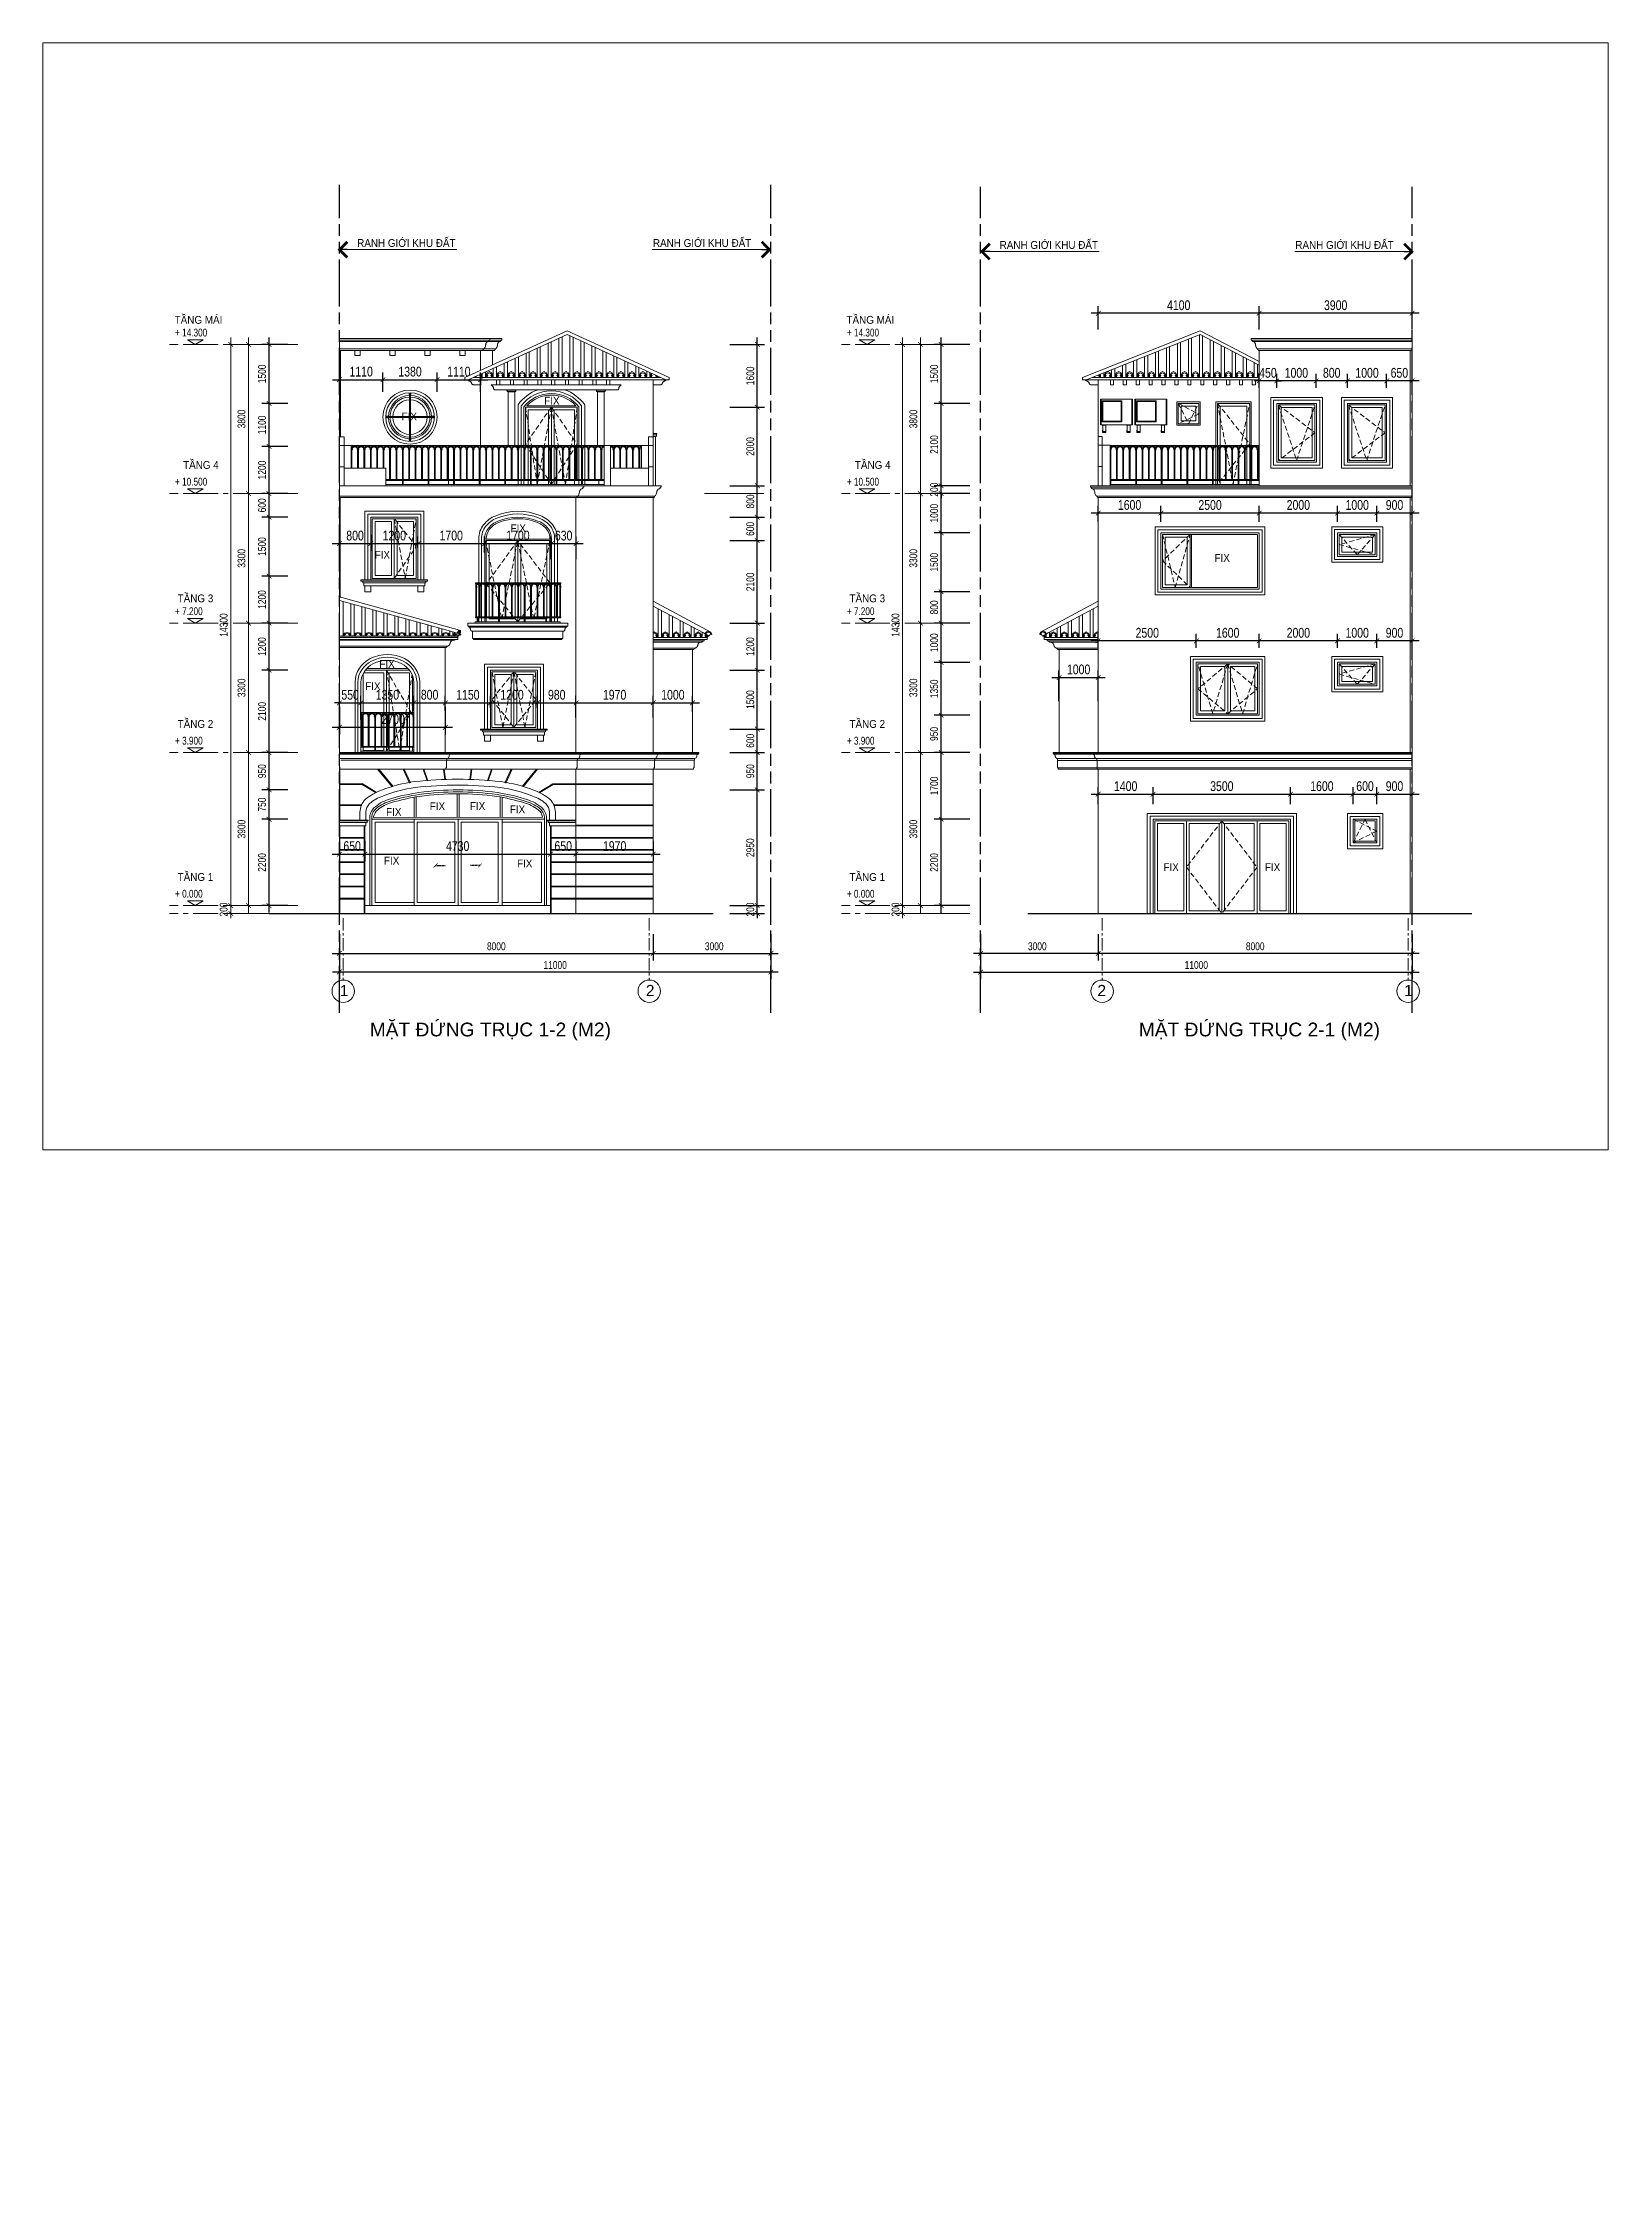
# Model space of a CAD drawing. Header units: millimetres. Extents: x -78046 to 260989, y -99288 to 158505.
# Drawn here: x 181189 to 221089, y -99288 to -44892 of the extents above; entities that cross this region are included whole.
import ezdxf
from ezdxf.enums import TextEntityAlignment as Align
from ezdxf.xclip import XClip

# ---------------------------------------------------------------- set-up
doc = ezdxf.new("R2010")
doc.units = ezdxf.units.MM
doc.header["$LTSCALE"] = 100
doc.header["$XCLIPFRAME"] = 0
doc.header["$PDMODE"] = 98
for name, pattern in [('ACAD_ISO09W100', [45, 24, -3, 6, -3, 6, -3]), ('CENTER', [50.8, 31.75, -6.35, 6.35, -6.35]), ('HIDDEN', [0.375, 0.25, -0.125])]:
    doc.linetypes.add(name, pattern=pattern)
doc.layers.get('Defpoints').update_dxf_attribs({"lineweight": 13})
for name, color, linetype, lineweight in [('-CENTER', 143, 'CENTER', 13), ('-DIM', 9, 'Continuous', 13), ('-DOOR', 137, 'Continuous', 9), ('-HATCH', 8, 'Continuous', 5), ('-HIDE', 3, 'HIDDEN', 13), ('-KH', 143, 'Continuous', 13), ('-LINE1', 7, 'Continuous', 18), ('-TEXT', 7, 'Continuous', 15), ('-WALL', 4, 'Continuous', 35), ('A72', 9, 'Continuous', 5), ('ranh gioi lo dat', 240, 'ACAD_ISO09W100', 30)]:
    doc.layers.add(name, color=color, linetype=linetype, lineweight=lineweight)
doc.styles.add('1', font='arial.ttf')
doc.styles.add('AVANH', font='VHAVAN_2.TTF', dxfattribs={"width": 0.8})
doc.styles.get("Standard").update_dxf_attribs({"font": 'arial.ttf'})
doc.styles.add('X-5M-DH-TUM1$0$AVANTH', font='arial.ttf', dxfattribs={"width": 0.9})
doc.styles.add('X-ALL-SECTION$0$ROMANS', font='arial.ttf')
doc.dimstyles.new('C_100A3', dxfattribs={"dimscale": 100, "dimtxt": 2.5, "dimasz": 1.2, "dimexe": 1.8, "dimexo": 0, "dimgap": 0.75, "dimtad": 1, "dimdec": 0, "dimzin": 0, "dimdsep": 46, "dimtxsty": 'AVANH', "dimblk": 'ARCHTICK', "dimcen": 0, "dimdle": 1.8, "dimclrd": 256, "dimclre": 256, "dimclrt": 7, "dimadec": 0, "dimazin": 0, "dimtfac": 0.0001, "dimtdec": 0, "dimtix": 1, "dimtmove": 2, "dimatfit": 3, "dimldrblk": 'ARCHTICK', "dimfxl": 1.8, "dimtolj": 1, "dimtzin": 0, "dimarcsym": 0})
doc.dimstyles.new('X-ALL-SECTION$0$ARROWS', dxfattribs={"dimscale": 100, "dimtxt": 2, "dimasz": 1, "dimexe": 2, "dimexo": 5, "dimgap": 1, "dimtad": 1, "dimdec": 0, "dimzin": 0, "dimdsep": 46, "dimtxsty": 'X-ALL-SECTION$0$ROMANS', "dimblk": 'X-ALL-SECTION$0$ARROWS', "dimcen": 0, "dimclrd": 256, "dimclre": 256, "dimclrt": 256, "dimazin": 0, "dimtfac": 0.5, "dimtdec": 0, "dimtofl": 0, "dimtmove": 2, "dimatfit": 3, "dimldrblk": 'X-ALL-SECTION$0$ARROWS', "dimfxl": 1, "dimtolj": 1, "dimtzin": 0, "dimlwd": -1, "dimlwe": -1, "dimarcsym": 0})

msp = doc.modelspace()

# ---------------------------------------------------------------- texts
at = {"layer": '-TEXT', "color": 2, "style": 'X-5M-DH-TUM1$0$AVANTH', "width": 0.9}
for s, p in [('RANH GIỚI KHU ĐẤT', (189204.5, -50095.8)), ('RANH GIỚI KHU ĐẤT', (196741.5, -50095.8)), ('RANH GIỚI KHU ĐẤT', (205577.6, -50145.9)), ('RANH GIỚI KHU ĐẤT', (213113.4, -50145.9)), ('FIX', (190336.3, -54517.9)), ('FIX', (193971.4, -54115.4)), ('FIX', (193113.2, -57365.2)), ('FIX', (189650.2, -58043.5)), ('FIX', (211052.9, -58121.1)), ('FIX', (189769, -60823)), ('FIX', (189408.8, -61389.9)), ('FIX', (189941, -64593.6)), ('FIX', (191052.8, -64448.8)), ('FIX', (192076.5, -64442.8)), ('FIX', (193093.4, -64527.1)), ('FIX', (189886.8, -65833.9)), ('FIX', (193278.3, -65908)), ('FIX', (209752.4, -66001.5)), ('FIX', (212337.1, -66001.5))]:
    msp.add_text(s, height=200, dxfattribs=at).set_placement(p)
at = {"layer": '-TEXT', "color": 2, "style": '1'}
for s, p in [('1', (188872.4, -69045.3)), ('2', (196670.9, -69045.3)), ('2', (208179.3, -69045.3)), ('1', (215998.2, -69045.3))]:
    msp.add_text(s, height=286.3, dxfattribs=at).set_placement(p, align=Align.MIDDLE_CENTER)
at = {"layer": '-TEXT', "color": 4}
for s, p in [('MẶT ĐỨNG TRỤC 1-2 (M2)', (192598.4, -70213.3)), ('MẶT ĐỨNG TRỤC 2-1 (M2)', (212197.4, -70213.3))]:
    msp.add_text(s, height=350, dxfattribs=at).set_placement(p, align=Align.CENTER)

# ---------------------------------------------------------------- blocks, each defined once
blk = doc.blocks.new('_ARCHTICK')
at = {"const_width": 0.15}
blk.add_lwpolyline([(-0.5, -0.5), (0.5, 0.5)], dxfattribs=at)
blk = doc.blocks.new('*D204')
at = {"layer": '-DIM', "lineweight": -2, "transparency": 16777216}
for p, q in [((188750, -67611), (188750, -68278)), ((196750, -67611), (196750, -68278)), ((188570, -68098), (196930, -68098))]:
    blk.add_line(p, q, dxfattribs=at)
at = {"layer": 'Defpoints', "color": 0, "transparency": 16777216}
for p in [(188750, -67611), (196750, -67611), (196750, -68098)]:
    blk.add_point(p, dxfattribs=at)
at = {"layer": '-DIM', "lineweight": -2, "transparency": 16777216, "xscale": 120, "yscale": 120, "zscale": 120, "rotation": 180}
blk.add_blockref('_ARCHTICK', (188750, -68098), dxfattribs=at)
at = {"layer": '-DIM', "lineweight": -2, "transparency": 16777216, "xscale": 120, "yscale": 120, "zscale": 120}
blk.add_blockref('_ARCHTICK', (196750, -68098), dxfattribs=at)
at = {"layer": '-DIM', "color": 7, "transparency": 16777216, "insert": (192750, -67919), "char_height": 200, "attachment_point": 5, "style": 'AVANH'}
blk.add_mtext('\\A1;8000', dxfattribs=at)
blk = doc.blocks.new('X-ALL-SECTION$0$ARROWS')
blk.add_line((-1, 0), (0, 0))
at = {"const_width": 0.35}
blk.add_lwpolyline([(-1, -1), (0, 0), (-1, 1)], dxfattribs=at)
blk = doc.blocks.new('*D207')
at = {"layer": '-DIM', "lineweight": -2, "transparency": 16777216}
for p, q in [((196750, -67611), (196750, -68278)), ((199750, -67611), (199750, -68278)), ((196570, -68098), (199930, -68098))]:
    blk.add_line(p, q, dxfattribs=at)
at = {"layer": 'Defpoints', "color": 0, "transparency": 16777216}
for p in [(196750, -67611), (199750, -67611), (199750, -68098)]:
    blk.add_point(p, dxfattribs=at)
at = {"layer": '-DIM', "lineweight": -2, "transparency": 16777216, "xscale": 120, "yscale": 120, "zscale": 120, "rotation": 180}
blk.add_blockref('_ARCHTICK', (196750, -68098), dxfattribs=at)
at = {"layer": '-DIM', "lineweight": -2, "transparency": 16777216, "xscale": 120, "yscale": 120, "zscale": 120}
blk.add_blockref('_ARCHTICK', (199750, -68098), dxfattribs=at)
at = {"layer": '-DIM', "color": 7, "transparency": 16777216, "insert": (198304, -67919), "char_height": 200, "attachment_point": 5, "style": 'AVANH'}
blk.add_mtext('\\A1;3000', dxfattribs=at)
blk = doc.blocks.new('*D87')
at = {"layer": '-DIM', "lineweight": -2, "transparency": 16777216}
for p, q in [((-1120, 4100), (-2054, 4100)), ((-1874, 4280), (-1874, 20)), ((-1120, 200), (-2054, 200))]:
    blk.add_line(p, q, dxfattribs=at)
at = {"layer": 'Defpoints', "color": 0, "transparency": 16777216}
for p in [(-1120, 4100), (-1874, 200), (-1120, 200)]:
    blk.add_point(p, dxfattribs=at)
at = {"layer": '-DIM', "lineweight": -2, "transparency": 16777216, "xscale": 120, "yscale": 120, "zscale": 120}
for p, rotation in [((-1874, 4100), 90), ((-1874, 200), 270)]:
    blk.add_blockref('_ARCHTICK', p, dxfattribs=dict(at, rotation=rotation))
at = {"layer": '-DIM', "color": 7, "transparency": 16777216, "insert": (-2053, 2150), "char_height": 200, "attachment_point": 5, "rotation": 90, "style": 'AVANH'}
blk.add_mtext('\\A1;3900', dxfattribs=at)
blk = doc.blocks.new('*D88')
at = {"layer": '-DIM', "lineweight": -2, "transparency": 16777216}
for p, q in [((-1120, 7400), (-2054, 7400)), ((-1874, 3920), (-1874, 7580)), ((-1120, 4100), (-2054, 4100))]:
    blk.add_line(p, q, dxfattribs=at)
at = {"layer": 'Defpoints', "color": 0, "transparency": 16777216}
for p in [(-1874, 7400), (-1120, 7400), (-1120, 4100)]:
    blk.add_point(p, dxfattribs=at)
at = {"layer": '-DIM', "lineweight": -2, "transparency": 16777216, "xscale": 120, "yscale": 120, "zscale": 120}
for p, rotation in [((-1874, 7400), 90), ((-1874, 4100), 270)]:
    blk.add_blockref('_ARCHTICK', p, dxfattribs=dict(at, rotation=rotation))
at = {"layer": '-DIM', "color": 7, "transparency": 16777216, "insert": (-2053, 5750), "char_height": 200, "attachment_point": 5, "rotation": 90, "style": 'AVANH'}
blk.add_mtext('\\A1;3300', dxfattribs=at)
blk = doc.blocks.new('*D89')
at = {"layer": '-DIM', "lineweight": -2, "transparency": 16777216}
for p, q in [((-1874, 7220), (-1874, 10880)), ((-1120, 10700), (-2054, 10700)), ((-1120, 7400), (-2054, 7400))]:
    blk.add_line(p, q, dxfattribs=at)
at = {"layer": 'Defpoints', "color": 0, "transparency": 16777216}
for p in [(-1874, 10700), (-1120, 10700), (-1120, 7400)]:
    blk.add_point(p, dxfattribs=at)
at = {"layer": '-DIM', "lineweight": -2, "transparency": 16777216, "xscale": 120, "yscale": 120, "zscale": 120}
for p, rotation in [((-1874, 10700), 90), ((-1874, 7400), 270)]:
    blk.add_blockref('_ARCHTICK', p, dxfattribs=dict(at, rotation=rotation))
at = {"layer": '-DIM', "color": 7, "transparency": 16777216, "insert": (-2053, 9050), "char_height": 200, "attachment_point": 5, "rotation": 90, "style": 'AVANH'}
blk.add_mtext('\\A1;3300', dxfattribs=at)
blk = doc.blocks.new('*D90')
at = {"layer": '-DIM', "lineweight": -2, "transparency": 16777216}
for p, q in [((-1120, 14500), (-2054, 14500)), ((-1874, 10520), (-1874, 14680)), ((-1120, 10700), (-2054, 10700))]:
    blk.add_line(p, q, dxfattribs=at)
at = {"layer": 'Defpoints', "color": 0, "transparency": 16777216}
for p in [(-1874, 14500), (-1120, 14500), (-1120, 10700)]:
    blk.add_point(p, dxfattribs=at)
at = {"layer": '-DIM', "lineweight": -2, "transparency": 16777216, "xscale": 120, "yscale": 120, "zscale": 120}
for p, rotation in [((-1874, 14500), 90), ((-1874, 10700), 270)]:
    blk.add_blockref('_ARCHTICK', p, dxfattribs=dict(at, rotation=rotation))
at = {"layer": '-DIM', "color": 7, "transparency": 16777216, "insert": (-2053, 12600), "char_height": 200, "attachment_point": 5, "rotation": 90, "style": 'AVANH'}
blk.add_mtext('\\A1;3800', dxfattribs=at)
blk = doc.blocks.new('*D91')
at = {"layer": '-DIM', "lineweight": -2, "transparency": 16777216}
for p, q in [((-1120, 200), (-2509, 200)), ((-1120, 0), (-2509, 0)), ((-2329, 200), (-2329, 320)), ((-2329, 0), (-2329, 200)), ((-2329, 0), (-2329, -120))]:
    blk.add_line(p, q, dxfattribs=at)
at = {"layer": 'Defpoints', "color": 0, "transparency": 16777216}
for p in [(-2329, 200), (-1120, 200), (-1120, 0)]:
    blk.add_point(p, dxfattribs=at)
at = {"layer": '-DIM', "lineweight": -2, "transparency": 16777216, "xscale": 120, "yscale": 120, "zscale": 120}
for p, rotation in [((-2329, 200), 270), ((-2329, 0), 90)]:
    blk.add_blockref('_ARCHTICK', p, dxfattribs=dict(at, rotation=rotation))
at = {"layer": '-DIM', "color": 7, "transparency": 16777216, "insert": (-2508, 100), "char_height": 200, "attachment_point": 5, "rotation": 90, "style": 'AVANH'}
blk.add_mtext('\\A1;200', dxfattribs=at)
blk = doc.blocks.new('*D92')
at = {"layer": '-DIM', "lineweight": -2, "transparency": 16777216}
for p, q in [((-1120, 14500), (-2509, 14500)), ((-2329, 20), (-2329, 14680)), ((-1120, 200), (-2509, 200))]:
    blk.add_line(p, q, dxfattribs=at)
at = {"layer": 'Defpoints', "color": 0, "transparency": 16777216}
for p in [(-2329, 14500), (-1120, 14500), (-1120, 200)]:
    blk.add_point(p, dxfattribs=at)
at = {"layer": '-DIM', "lineweight": -2, "transparency": 16777216, "xscale": 120, "yscale": 120, "zscale": 120}
for p, rotation in [((-2329, 14500), 90), ((-2329, 200), 270)]:
    blk.add_blockref('_ARCHTICK', p, dxfattribs=dict(at, rotation=rotation))
at = {"layer": '-DIM', "color": 7, "transparency": 16777216, "insert": (-2508, 7350), "char_height": 200, "attachment_point": 5, "rotation": 90, "style": 'AVANH'}
blk.add_mtext('\\A1;14300', dxfattribs=at)
blk = doc.blocks.new('cot')
at = {"layer": '-KH'}
blk.add_line((116899, -109064), (117274, -109064), dxfattribs=at)
blk.add_lwpolyline([(117286, -108944), (116888, -108944), (117087, -109064)], close=True, dxfattribs=at)
blk.add_solid([(117087, -109064), (117087, -108944), (117286, -108944), (117087, -109064)], dxfattribs=at)
blk = doc.blocks.new('erte')
for p, q in [((212115, -49738), (212115, -52249)), ((212313, -52249), (212313, -49738)), ((212394, -49738), (212394, -52249)), ((212592, -52249), (212592, -49738)), ((212674, -49738), (212674, -52249)), ((212872, -52249), (212872, -49738)), ((212953, -49738), (212953, -52249)), ((213151, -52249), (213151, -49738)), ((213232, -49738), (213232, -52249)), ((213431, -52249), (213431, -49738)), ((213512, -49738), (213512, -52249)), ((213710, -52249), (213710, -49738)), ((213791, -49738), (213791, -52249)), ((213989, -52249), (213989, -49738)), ((214071, -49738), (214071, -52249)), ((214269, -52249), (214269, -49738)), ((214350, -49738), (214350, -52249)), ((214548, -52249), (214548, -49738)), ((214629, -49738), (214629, -52249)), ((214828, -52249), (214828, -49738)), ((214909, -49738), (214909, -52249)), ((215107, -52249), (215107, -49738)), ((215188, -49738), (215188, -52249)), ((215386, -52249), (215386, -49738)), ((215468, -49738), (215468, -52249)), ((215666, -52249), (215666, -49738)), ((215747, -49738), (215747, -52249)), ((215945, -52249), (215945, -49738)), ((216026, -49738), (216026, -52249)), ((216225, -52249), (216225, -49738)), ((216306, -49738), (216306, -52249)), ((216504, -52249), (216504, -49738)), ((216585, -49738), (216585, -52249)), ((216783, -52249), (216783, -49738)), ((216865, -49738), (216865, -52249)), ((217063, -52249), (217063, -49738)), ((217144, -49738), (217144, -52249)), ((217342, -52249), (217342, -49738)), ((217423, -49738), (217423, -52249)), ((217622, -52249), (217622, -49738)), ((217703, -49738), (217703, -52249)), ((217901, -52249), (217901, -49738)), ((217982, -49738), (217982, -52249)), ((218180, -52249), (218180, -49738)), ((218262, -49738), (218262, -52249)), ((218460, -52249), (218460, -49738)), ((218541, -49738), (218541, -52249)), ((218739, -52249), (218739, -49738)), ((218820, -49738), (218820, -52249)), ((219019, -52249), (219019, -49738)), ((219100, -49738), (219100, -52249)), ((219298, -52249), (219298, -49738)), ((219379, -49738), (219379, -52249)), ((219577, -52249), (219577, -49738)), ((219659, -49738), (219659, -52249)), ((219857, -52249), (219857, -49738)), ((219938, -49738), (219938, -52249)), ((220136, -52249), (220136, -49738)), ((220217, -49738), (220217, -52249)), ((220416, -52249), (220416, -49738)), ((220497, -49738), (220497, -52249)), ((220695, -52249), (220695, -49738)), ((220776, -49738), (220776, -52249)), ((220974, -52249), (220974, -49738)), ((221056, -49738), (221056, -52249)), ((221254, -52249), (221254, -49738)), ((221335, -49738), (221335, -52249)), ((221533, -52249), (221533, -49738)), ((212115, -52249), (212153, -52159)), ((212156, -52202), (212127, -52272)), ((212132, -52259), (212156, -52200)), ((212173, -52211), (212148, -52272)), ((212153, -52159), (212167, -52151)), ((212156, -52200), (212163, -52184)), ((212156, -52202), (212156, -52200)), ((212173, -52211), (212156, -52202)), ((212163, -52184), (212214, -52155)), ((212227, -52132), (212167, -52151)), ((212214, -52155), (212265, -52184)), ((212227, -52132), (212275, -52159)), ((212271, -52202), (212255, -52211)), ((212280, -52272), (212255, -52211)), ((212265, -52184), (212271, -52200)), ((212271, -52200), (212271, -52202)), ((212271, -52200), (212296, -52259)), ((212301, -52272), (212271, -52202)), ((212275, -52159), (212313, -52249)), ((212394, -52249), (212432, -52159)), ((212436, -52202), (212406, -52272)), ((212411, -52259), (212436, -52200)), ((212453, -52211), (212427, -52272)), ((212432, -52159), (212447, -52151)), ((212436, -52200), (212443, -52184)), ((212436, -52202), (212436, -52200)), ((212453, -52211), (212436, -52202)), ((212443, -52184), (212493, -52155)), ((212493, -52155), (212544, -52184)), ((212506, -52132), (212555, -52159)), ((212551, -52202), (212534, -52211)), ((212559, -52272), (212534, -52211)), ((212544, -52184), (212551, -52200)), ((212551, -52200), (212551, -52202)), ((212551, -52200), (212575, -52259)), ((212580, -52272), (212551, -52202)), ((212555, -52159), (212592, -52249)), ((212674, -52249), (212712, -52159)), ((212715, -52202), (212686, -52272)), ((212691, -52259), (212715, -52200)), ((212732, -52211), (212707, -52272)), ((212712, -52159), (212773, -52124)), ((212715, -52200), (212722, -52184)), ((212715, -52202), (212715, -52200)), ((212732, -52211), (212715, -52202)), ((212722, -52184), (212773, -52155)), ((212773, -52124), (212834, -52159)), ((212773, -52155), (212823, -52184)), ((212830, -52202), (212813, -52211)), ((212839, -52272), (212813, -52211)), ((212823, -52184), (212830, -52200)), ((212830, -52200), (212830, -52202)), ((212830, -52200), (212855, -52259)), ((212860, -52272), (212830, -52202)), ((212834, -52159), (212872, -52249)), ((212953, -52249), (212991, -52159)), ((212995, -52202), (212965, -52272)), ((212970, -52259), (212995, -52200)), ((213011, -52211), (212986, -52272)), ((212991, -52159), (213052, -52124)), ((212995, -52200), (213001, -52184)), ((212995, -52202), (212995, -52200)), ((213011, -52211), (212995, -52202)), ((213001, -52184), (213052, -52155)), ((213052, -52124), (213113, -52159)), ((213052, -52155), (213103, -52184)), ((213110, -52202), (213093, -52211)), ((213118, -52272), (213093, -52211)), ((213103, -52184), (213110, -52200)), ((213110, -52200), (213110, -52202)), ((213110, -52200), (213134, -52259)), ((213139, -52272), (213110, -52202)), ((213113, -52159), (213151, -52249)), ((213232, -52249), (213270, -52159)), ((213274, -52202), (213245, -52272)), ((213249, -52259), (213274, -52200)), ((213291, -52211), (213266, -52272)), ((213270, -52159), (213332, -52124)), ((213274, -52200), (213281, -52184)), ((213274, -52202), (213274, -52200)), ((213291, -52211), (213274, -52202)), ((213281, -52184), (213332, -52155)), ((213332, -52124), (213393, -52159)), ((213332, -52155), (213382, -52184)), ((213389, -52202), (213372, -52211)), ((213397, -52272), (213372, -52211)), ((213382, -52184), (213389, -52200)), ((213389, -52200), (213389, -52202)), ((213389, -52200), (213414, -52259)), ((213418, -52272), (213389, -52202)), ((213393, -52159), (213431, -52249)), ((213512, -52249), (213550, -52159)), ((213553, -52202), (213524, -52272)), ((213529, -52259), (213553, -52200)), ((213570, -52211), (213545, -52272)), ((213550, -52159), (213611, -52124)), ((213553, -52200), (213560, -52184)), ((213553, -52202), (213553, -52200)), ((213570, -52211), (213553, -52202)), ((213560, -52184), (213611, -52155)), ((213611, -52124), (213672, -52159)), ((213611, -52155), (213662, -52184)), ((213668, -52202), (213652, -52211)), ((213677, -52272), (213652, -52211)), ((213662, -52184), (213668, -52200)), ((213668, -52200), (213668, -52202)), ((213668, -52200), (213693, -52259)), ((213698, -52272), (213668, -52202)), ((213672, -52159), (213710, -52249)), ((213791, -52249), (213829, -52159)), ((213833, -52202), (213803, -52272)), ((213808, -52259), (213833, -52200)), ((213850, -52211), (213824, -52272)), ((213829, -52159), (213890, -52124)), ((213833, -52200), (213840, -52184)), ((213833, -52202), (213833, -52200)), ((213850, -52211), (213833, -52202)), ((213840, -52184), (213890, -52155)), ((213890, -52124), (213952, -52159)), ((213890, -52155), (213941, -52184)), ((213948, -52202), (213931, -52211)), ((213956, -52272), (213931, -52211)), ((213941, -52184), (213948, -52200)), ((213948, -52200), (213948, -52202)), ((213948, -52200), (213972, -52259)), ((213977, -52272), (213948, -52202)), ((213952, -52159), (213989, -52249)), ((214071, -52249), (214109, -52159)), ((214112, -52202), (214083, -52272)), ((214088, -52259), (214112, -52200)), ((214129, -52211), (214104, -52272)), ((214109, -52159), (214170, -52124)), ((214112, -52200), (214119, -52184)), ((214112, -52202), (214112, -52200)), ((214129, -52211), (214112, -52202)), ((214119, -52184), (214170, -52155)), ((214170, -52124), (214231, -52159)), ((214170, -52155), (214220, -52184)), ((214227, -52202), (214210, -52211)), ((214236, -52272), (214210, -52211)), ((214220, -52184), (214227, -52200)), ((214227, -52200), (214227, -52202)), ((214227, -52200), (214252, -52259)), ((214257, -52272), (214227, -52202)), ((214231, -52159), (214269, -52249)), ((214350, -52249), (214388, -52159)), ((214392, -52202), (214362, -52272)), ((214367, -52259), (214392, -52200)), ((214408, -52211), (214383, -52272)), ((214388, -52159), (214449, -52124)), ((214392, -52200), (214398, -52184)), ((214392, -52202), (214392, -52200)), ((214408, -52211), (214392, -52202)), ((214398, -52184), (214449, -52155)), ((214449, -52124), (214510, -52159)), ((214449, -52155), (214500, -52184)), ((214507, -52202), (214490, -52211)), ((214515, -52272), (214490, -52211)), ((214500, -52184), (214507, -52200)), ((214507, -52200), (214507, -52202)), ((214507, -52200), (214531, -52259)), ((214536, -52272), (214507, -52202)), ((214510, -52159), (214548, -52249)), ((214629, -52249), (214667, -52159)), ((214671, -52202), (214642, -52272)), ((214646, -52259), (214671, -52200)), ((214688, -52211), (214663, -52272)), ((214667, -52159), (214729, -52124)), ((214671, -52200), (214678, -52184)), ((214671, -52202), (214671, -52200)), ((214688, -52211), (214671, -52202)), ((214678, -52184), (214729, -52155)), ((214729, -52124), (214790, -52159)), ((214729, -52155), (214779, -52184)), ((214786, -52202), (214769, -52211)), ((214794, -52272), (214769, -52211)), ((214779, -52184), (214786, -52200)), ((214786, -52200), (214786, -52202)), ((214786, -52200), (214811, -52259)), ((214815, -52272), (214786, -52202)), ((214790, -52159), (214828, -52249)), ((214909, -52249), (214947, -52159)), ((214950, -52202), (214921, -52272)), ((214926, -52259), (214950, -52200)), ((214967, -52211), (214942, -52272)), ((214947, -52159), (215008, -52124)), ((214950, -52200), (214957, -52184)), ((214950, -52202), (214950, -52200)), ((214967, -52211), (214950, -52202)), ((214957, -52184), (215008, -52155)), ((215008, -52124), (215069, -52159)), ((215008, -52155), (215059, -52184)), ((215065, -52202), (215049, -52211)), ((215074, -52272), (215049, -52211)), ((215059, -52184), (215065, -52200)), ((215065, -52200), (215065, -52202)), ((215065, -52200), (215090, -52259)), ((215095, -52272), (215065, -52202)), ((215069, -52159), (215107, -52249)), ((215188, -52249), (215226, -52159)), ((215230, -52202), (215200, -52272)), ((215205, -52259), (215230, -52200)), ((215247, -52211), (215221, -52272)), ((215226, -52159), (215287, -52124)), ((215230, -52200), (215237, -52184)), ((215230, -52202), (215230, -52200)), ((215247, -52211), (215230, -52202)), ((215237, -52184), (215287, -52155)), ((215287, -52124), (215349, -52159)), ((215287, -52155), (215338, -52184)), ((215345, -52202), (215328, -52211)), ((215353, -52272), (215328, -52211)), ((215338, -52184), (215345, -52200)), ((215345, -52200), (215345, -52202)), ((215345, -52200), (215369, -52259)), ((215374, -52272), (215345, -52202)), ((215349, -52159), (215386, -52249)), ((215468, -52249), (215506, -52159)), ((215509, -52202), (215480, -52272)), ((215485, -52259), (215509, -52200)), ((215526, -52211), (215501, -52272)), ((215506, -52159), (215567, -52124)), ((215509, -52200), (215516, -52184)), ((215509, -52202), (215509, -52200)), ((215526, -52211), (215509, -52202)), ((215516, -52184), (215567, -52155)), ((215567, -52124), (215628, -52159)), ((215567, -52155), (215617, -52184)), ((215624, -52202), (215607, -52211)), ((215633, -52272), (215607, -52211)), ((215617, -52184), (215624, -52200)), ((215624, -52200), (215624, -52202)), ((215624, -52200), (215649, -52259)), ((215654, -52272), (215624, -52202)), ((215628, -52159), (215666, -52249)), ((215747, -52249), (215785, -52159)), ((215789, -52202), (215759, -52272)), ((215764, -52259), (215789, -52200)), ((215805, -52211), (215780, -52272)), ((215785, -52159), (215846, -52124)), ((215789, -52200), (215795, -52184)), ((215789, -52202), (215789, -52200)), ((215805, -52211), (215789, -52202)), ((215795, -52184), (215846, -52155)), ((215846, -52124), (215907, -52159)), ((215846, -52155), (215897, -52184)), ((215904, -52202), (215887, -52211)), ((215912, -52272), (215887, -52211)), ((215897, -52184), (215904, -52200)), ((215904, -52200), (215904, -52202)), ((215904, -52200), (215928, -52259)), ((215933, -52272), (215904, -52202)), ((215907, -52159), (215945, -52249)), ((216026, -52249), (216064, -52159)), ((216068, -52202), (216039, -52272)), ((216043, -52259), (216068, -52200)), ((216085, -52211), (216060, -52272)), ((216064, -52159), (216126, -52124)), ((216068, -52200), (216075, -52184)), ((216068, -52202), (216068, -52200)), ((216085, -52211), (216068, -52202)), ((216075, -52184), (216126, -52155)), ((216126, -52124), (216187, -52159)), ((216126, -52155), (216176, -52184)), ((216183, -52202), (216166, -52211)), ((216191, -52272), (216166, -52211)), ((216176, -52184), (216183, -52200)), ((216183, -52200), (216183, -52202)), ((216183, -52200), (216208, -52259)), ((216212, -52272), (216183, -52202)), ((216187, -52159), (216225, -52249)), ((216306, -52249), (216344, -52159)), ((216347, -52202), (216318, -52272)), ((216323, -52259), (216347, -52200)), ((216364, -52211), (216339, -52272)), ((216344, -52159), (216405, -52124)), ((216347, -52200), (216354, -52184)), ((216347, -52202), (216347, -52200)), ((216364, -52211), (216347, -52202)), ((216354, -52184), (216405, -52155)), ((216405, -52124), (216466, -52159)), ((216405, -52155), (216456, -52184)), ((216462, -52202), (216446, -52211)), ((216471, -52272), (216446, -52211)), ((216456, -52184), (216462, -52200)), ((216462, -52200), (216462, -52202)), ((216462, -52200), (216487, -52259)), ((216492, -52272), (216462, -52202)), ((216466, -52159), (216504, -52249)), ((216585, -52249), (216623, -52159)), ((216627, -52202), (216597, -52272)), ((216602, -52259), (216627, -52200)), ((216644, -52211), (216618, -52272)), ((216623, -52159), (216684, -52124)), ((216627, -52200), (216634, -52184)), ((216627, -52202), (216627, -52200)), ((216644, -52211), (216627, -52202)), ((216634, -52184), (216684, -52155)), ((216684, -52124), (216746, -52159)), ((216684, -52155), (216735, -52184)), ((216742, -52202), (216725, -52211)), ((216750, -52272), (216725, -52211)), ((216735, -52184), (216742, -52200)), ((216742, -52200), (216742, -52202)), ((216742, -52200), (216766, -52259)), ((216771, -52272), (216742, -52202)), ((216746, -52159), (216783, -52249)), ((216865, -52249), (216903, -52159)), ((216906, -52202), (216877, -52272)), ((216882, -52259), (216906, -52200)), ((216923, -52211), (216898, -52272)), ((216903, -52159), (216964, -52124)), ((216906, -52200), (216913, -52184)), ((216906, -52202), (216906, -52200)), ((216923, -52211), (216906, -52202)), ((216913, -52184), (216964, -52155)), ((216964, -52124), (217025, -52159)), ((216964, -52155), (217014, -52184)), ((217021, -52202), (217004, -52211)), ((217030, -52272), (217004, -52211)), ((217014, -52184), (217021, -52200)), ((217021, -52200), (217021, -52202)), ((217021, -52200), (217046, -52259)), ((217051, -52272), (217021, -52202)), ((217025, -52159), (217063, -52249)), ((217144, -52249), (217182, -52159)), ((217186, -52202), (217156, -52272)), ((217161, -52259), (217186, -52200)), ((217202, -52211), (217177, -52272)), ((217182, -52159), (217243, -52124)), ((217186, -52200), (217192, -52184)), ((217186, -52202), (217186, -52200)), ((217202, -52211), (217186, -52202)), ((217192, -52184), (217243, -52155)), ((217243, -52124), (217304, -52159)), ((217243, -52155), (217294, -52184)), ((217301, -52202), (217284, -52211)), ((217309, -52272), (217284, -52211)), ((217294, -52184), (217301, -52200)), ((217301, -52200), (217301, -52202)), ((217301, -52200), (217325, -52259)), ((217330, -52272), (217301, -52202)), ((217304, -52159), (217342, -52249)), ((217423, -52249), (217461, -52159)), ((217465, -52202), (217436, -52272)), ((217440, -52259), (217465, -52200)), ((217482, -52211), (217457, -52272)), ((217461, -52159), (217523, -52124)), ((217465, -52200), (217472, -52184)), ((217465, -52202), (217465, -52200)), ((217482, -52211), (217465, -52202)), ((217472, -52184), (217523, -52155)), ((217523, -52124), (217584, -52159)), ((217523, -52155), (217573, -52184)), ((217580, -52202), (217563, -52211)), ((217588, -52272), (217563, -52211)), ((217573, -52184), (217580, -52200)), ((217580, -52200), (217580, -52202)), ((217580, -52200), (217605, -52259)), ((217609, -52272), (217580, -52202)), ((217584, -52159), (217622, -52249)), ((217703, -52249), (217741, -52159)), ((217744, -52202), (217715, -52272)), ((217720, -52259), (217744, -52200)), ((217761, -52211), (217736, -52272)), ((217741, -52159), (217802, -52124)), ((217744, -52200), (217751, -52184)), ((217744, -52202), (217744, -52200)), ((217761, -52211), (217744, -52202)), ((217751, -52184), (217802, -52155)), ((217802, -52124), (217863, -52159)), ((217802, -52155), (217853, -52184)), ((217859, -52202), (217843, -52211)), ((217868, -52272), (217843, -52211)), ((217853, -52184), (217859, -52200)), ((217859, -52200), (217859, -52202)), ((217859, -52200), (217884, -52259)), ((217889, -52272), (217859, -52202)), ((217863, -52159), (217901, -52249)), ((217982, -52249), (218020, -52159)), ((218024, -52202), (217994, -52272)), ((217999, -52259), (218024, -52200)), ((218041, -52211), (218015, -52272)), ((218020, -52159), (218081, -52124)), ((218024, -52200), (218031, -52184)), ((218024, -52202), (218024, -52200)), ((218041, -52211), (218024, -52202)), ((218031, -52184), (218081, -52155)), ((218081, -52124), (218143, -52159)), ((218081, -52155), (218132, -52184)), ((218139, -52202), (218122, -52211)), ((218147, -52272), (218122, -52211)), ((218132, -52184), (218139, -52200)), ((218139, -52200), (218139, -52202)), ((218139, -52200), (218163, -52259)), ((218168, -52272), (218139, -52202)), ((218143, -52159), (218180, -52249)), ((218262, -52249), (218300, -52159)), ((218303, -52202), (218274, -52272)), ((218279, -52259), (218303, -52200)), ((218320, -52211), (218295, -52272)), ((218300, -52159), (218361, -52124)), ((218303, -52200), (218310, -52184)), ((218303, -52202), (218303, -52200)), ((218320, -52211), (218303, -52202)), ((218310, -52184), (218361, -52155)), ((218361, -52124), (218422, -52159)), ((218361, -52155), (218411, -52184)), ((218418, -52202), (218401, -52211)), ((218427, -52272), (218401, -52211)), ((218411, -52184), (218418, -52200)), ((218418, -52200), (218418, -52202)), ((218418, -52200), (218443, -52259)), ((218448, -52272), (218418, -52202)), ((218422, -52159), (218460, -52249)), ((218541, -52249), (218579, -52159)), ((218583, -52202), (218553, -52272)), ((218558, -52259), (218583, -52200)), ((218599, -52211), (218574, -52272)), ((218579, -52159), (218640, -52124)), ((218583, -52200), (218589, -52184)), ((218583, -52202), (218583, -52200)), ((218599, -52211), (218583, -52202)), ((218589, -52184), (218640, -52155)), ((218640, -52124), (218701, -52159)), ((218640, -52155), (218691, -52184)), ((218698, -52202), (218681, -52211)), ((218706, -52272), (218681, -52211)), ((218691, -52184), (218698, -52200)), ((218698, -52200), (218698, -52202)), ((218698, -52200), (218722, -52259)), ((218727, -52272), (218698, -52202)), ((218701, -52159), (218739, -52249)), ((218820, -52249), (218858, -52159)), ((218862, -52202), (218833, -52272)), ((218837, -52259), (218862, -52200)), ((218879, -52211), (218854, -52272)), ((218858, -52159), (218920, -52124)), ((218862, -52200), (218869, -52184)), ((218862, -52202), (218862, -52200)), ((218879, -52211), (218862, -52202)), ((218869, -52184), (218920, -52155)), ((218920, -52124), (218981, -52159)), ((218920, -52155), (218970, -52184)), ((218977, -52202), (218960, -52211)), ((218985, -52272), (218960, -52211)), ((218970, -52184), (218977, -52200)), ((218977, -52200), (218977, -52202)), ((218977, -52200), (219002, -52259)), ((219006, -52272), (218977, -52202)), ((218981, -52159), (219019, -52249)), ((219100, -52249), (219138, -52159)), ((219141, -52202), (219112, -52272)), ((219117, -52259), (219141, -52200)), ((219158, -52211), (219133, -52272)), ((219138, -52159), (219199, -52124)), ((219141, -52200), (219148, -52184)), ((219141, -52202), (219141, -52200)), ((219158, -52211), (219141, -52202)), ((219148, -52184), (219199, -52155)), ((219199, -52124), (219260, -52159)), ((219199, -52155), (219250, -52184)), ((219256, -52202), (219240, -52211)), ((219265, -52272), (219240, -52211)), ((219250, -52184), (219256, -52200)), ((219256, -52200), (219256, -52202)), ((219256, -52200), (219281, -52259)), ((219286, -52272), (219256, -52202)), ((219260, -52159), (219298, -52249)), ((219379, -52249), (219417, -52159)), ((219421, -52202), (219391, -52272)), ((219396, -52259), (219421, -52200)), ((219438, -52211), (219412, -52272)), ((219417, -52159), (219478, -52124)), ((219421, -52200), (219428, -52184)), ((219421, -52202), (219421, -52200)), ((219438, -52211), (219421, -52202)), ((219428, -52184), (219478, -52155)), ((219478, -52124), (219540, -52159)), ((219478, -52155), (219529, -52184)), ((219536, -52202), (219519, -52211)), ((219544, -52272), (219519, -52211)), ((219529, -52184), (219536, -52200)), ((219536, -52200), (219536, -52202)), ((219536, -52200), (219560, -52259)), ((219565, -52272), (219536, -52202)), ((219540, -52159), (219577, -52249)), ((219659, -52249), (219697, -52159)), ((219700, -52202), (219671, -52272)), ((219676, -52259), (219700, -52200)), ((219717, -52211), (219692, -52272)), ((219697, -52159), (219758, -52124)), ((219700, -52200), (219707, -52184)), ((219700, -52202), (219700, -52200)), ((219717, -52211), (219700, -52202)), ((219707, -52184), (219758, -52155)), ((219758, -52124), (219819, -52159)), ((219758, -52155), (219808, -52184)), ((219815, -52202), (219798, -52211)), ((219824, -52272), (219798, -52211)), ((219808, -52184), (219815, -52200)), ((219815, -52200), (219815, -52202)), ((219815, -52200), (219840, -52259)), ((219845, -52272), (219815, -52202)), ((219819, -52159), (219857, -52249)), ((219938, -52249), (219976, -52159)), ((219980, -52202), (219950, -52272)), ((219955, -52259), (219980, -52200)), ((219996, -52211), (219971, -52272)), ((219976, -52159), (220037, -52124)), ((219980, -52200), (219986, -52184)), ((219980, -52202), (219980, -52200)), ((219996, -52211), (219980, -52202)), ((219986, -52184), (220037, -52155)), ((220037, -52124), (220098, -52159)), ((220037, -52155), (220088, -52184)), ((220095, -52202), (220078, -52211)), ((220103, -52272), (220078, -52211)), ((220088, -52184), (220095, -52200)), ((220095, -52200), (220095, -52202)), ((220095, -52200), (220119, -52259)), ((220124, -52272), (220095, -52202)), ((220098, -52159), (220136, -52249)), ((220217, -52249), (220255, -52159)), ((220259, -52202), (220230, -52272)), ((220234, -52259), (220259, -52200)), ((220276, -52211), (220251, -52272)), ((220255, -52159), (220317, -52124)), ((220259, -52200), (220266, -52184)), ((220259, -52202), (220259, -52200)), ((220276, -52211), (220259, -52202)), ((220266, -52184), (220317, -52155)), ((220317, -52124), (220378, -52159)), ((220317, -52155), (220367, -52184)), ((220374, -52202), (220357, -52211)), ((220382, -52272), (220357, -52211)), ((220367, -52184), (220374, -52200)), ((220374, -52200), (220374, -52202)), ((220374, -52200), (220399, -52259)), ((220403, -52272), (220374, -52202)), ((220378, -52159), (220416, -52249)), ((220497, -52249), (220535, -52159)), ((220538, -52202), (220509, -52272)), ((220514, -52259), (220538, -52200)), ((220555, -52211), (220530, -52272)), ((220535, -52159), (220596, -52124)), ((220538, -52200), (220545, -52184)), ((220538, -52202), (220538, -52200)), ((220555, -52211), (220538, -52202)), ((220545, -52184), (220596, -52155)), ((220596, -52124), (220657, -52159)), ((220596, -52155), (220647, -52184)), ((220653, -52202), (220637, -52211)), ((220662, -52272), (220637, -52211)), ((220647, -52184), (220653, -52200)), ((220653, -52200), (220653, -52202)), ((220653, -52200), (220678, -52259)), ((220683, -52272), (220653, -52202)), ((220657, -52159), (220695, -52249)), ((220776, -52249), (220814, -52159)), ((220818, -52202), (220788, -52272)), ((220793, -52259), (220818, -52200)), ((220835, -52211), (220809, -52272)), ((220814, -52159), (220875, -52124)), ((220818, -52200), (220825, -52184)), ((220818, -52202), (220818, -52200)), ((220835, -52211), (220818, -52202)), ((220825, -52184), (220875, -52155)), ((220875, -52124), (220937, -52159)), ((220875, -52155), (220926, -52184)), ((220933, -52202), (220916, -52211)), ((220941, -52272), (220916, -52211)), ((220926, -52184), (220933, -52200)), ((220933, -52200), (220933, -52202)), ((220933, -52200), (220957, -52259)), ((220962, -52272), (220933, -52202)), ((220937, -52159), (220974, -52249)), ((221056, -52249), (221094, -52159)), ((221097, -52202), (221068, -52272)), ((221073, -52259), (221097, -52200)), ((221114, -52211), (221089, -52272)), ((221094, -52159), (221155, -52124)), ((221097, -52200), (221104, -52184)), ((221097, -52202), (221097, -52200)), ((221114, -52211), (221097, -52202)), ((221104, -52184), (221155, -52155)), ((221155, -52124), (221216, -52159)), ((221155, -52155), (221205, -52184)), ((221212, -52202), (221195, -52211)), ((221221, -52272), (221195, -52211)), ((221205, -52184), (221212, -52200)), ((221212, -52200), (221212, -52202)), ((221212, -52200), (221237, -52259)), ((221242, -52272), (221212, -52202)), ((221216, -52159), (221254, -52249)), ((221335, -52249), (221373, -52159)), ((221377, -52202), (221347, -52272)), ((221352, -52259), (221377, -52200)), ((221393, -52211), (221368, -52272)), ((221373, -52159), (221434, -52124)), ((221377, -52200), (221383, -52184)), ((221377, -52202), (221377, -52200)), ((221393, -52211), (221377, -52202)), ((221383, -52184), (221434, -52155)), ((221434, -52124), (221495, -52159)), ((221434, -52155), (221485, -52184)), ((221492, -52202), (221475, -52211)), ((221500, -52272), (221475, -52211)), ((221485, -52184), (221492, -52200)), ((221492, -52200), (221492, -52202)), ((221492, -52200), (221516, -52259)), ((221521, -52272), (221492, -52202)), ((221495, -52159), (221533, -52249)), ((212115, -52249), (212127, -52256)), ((212127, -52256), (212132, -52259)), ((212296, -52259), (212301, -52256)), ((212301, -52256), (212313, -52249)), ((212394, -52249), (212407, -52256)), ((212407, -52256), (212411, -52259)), ((212575, -52259), (212580, -52256)), ((212580, -52256), (212592, -52249)), ((212674, -52249), (212686, -52256)), ((212686, -52256), (212691, -52259)), ((212855, -52259), (212860, -52256)), ((212860, -52256), (212872, -52249)), ((212953, -52249), (212965, -52256)), ((212965, -52256), (212970, -52259)), ((213134, -52259), (213139, -52256)), ((213139, -52256), (213151, -52249)), ((213232, -52249), (213245, -52256)), ((213245, -52256), (213249, -52259)), ((213414, -52259), (213418, -52256)), ((213418, -52256), (213431, -52249)), ((213512, -52249), (213524, -52256)), ((213524, -52256), (213529, -52259)), ((213693, -52259), (213698, -52256)), ((213698, -52256), (213710, -52249)), ((213791, -52249), (213804, -52256)), ((213804, -52256), (213808, -52259)), ((213972, -52259), (213977, -52256)), ((213977, -52256), (213989, -52249)), ((214071, -52249), (214083, -52256)), ((214083, -52256), (214088, -52259)), ((214252, -52259), (214257, -52256)), ((214257, -52256), (214269, -52249)), ((214350, -52249), (214362, -52256)), ((214362, -52256), (214367, -52259)), ((214531, -52259), (214536, -52256)), ((214536, -52256), (214548, -52249)), ((214629, -52249), (214642, -52256)), ((214642, -52256), (214646, -52259)), ((214811, -52259), (214815, -52256)), ((214815, -52256), (214828, -52249)), ((214909, -52249), (214921, -52256)), ((214921, -52256), (214926, -52259)), ((215090, -52259), (215095, -52256)), ((215095, -52256), (215107, -52249)), ((215188, -52249), (215201, -52256)), ((215201, -52256), (215205, -52259)), ((215369, -52259), (215374, -52256)), ((215374, -52256), (215386, -52249)), ((215468, -52249), (215480, -52256)), ((215480, -52256), (215485, -52259)), ((215649, -52259), (215654, -52256)), ((215654, -52256), (215666, -52249)), ((215747, -52249), (215759, -52256)), ((215759, -52256), (215764, -52259)), ((215928, -52259), (215933, -52256)), ((215933, -52256), (215945, -52249)), ((216026, -52249), (216039, -52256)), ((216039, -52256), (216043, -52259)), ((216208, -52259), (216212, -52256)), ((216212, -52256), (216225, -52249)), ((216306, -52249), (216318, -52256)), ((216318, -52256), (216323, -52259)), ((216487, -52259), (216492, -52256)), ((216492, -52256), (216504, -52249)), ((216585, -52249), (216598, -52256)), ((216598, -52256), (216602, -52259)), ((216766, -52259), (216771, -52256)), ((216771, -52256), (216783, -52249)), ((216865, -52249), (216877, -52256)), ((216877, -52256), (216882, -52259)), ((217046, -52259), (217051, -52256)), ((217051, -52256), (217063, -52249)), ((217144, -52249), (217156, -52256)), ((217156, -52256), (217161, -52259)), ((217325, -52259), (217330, -52256)), ((217330, -52256), (217342, -52249)), ((217423, -52249), (217436, -52256)), ((217436, -52256), (217440, -52259)), ((217605, -52259), (217609, -52256)), ((217609, -52256), (217622, -52249)), ((217703, -52249), (217715, -52256)), ((217715, -52256), (217720, -52259)), ((217884, -52259), (217889, -52256)), ((217889, -52256), (217901, -52249)), ((217982, -52249), (217995, -52256)), ((217995, -52256), (217999, -52259)), ((218163, -52259), (218168, -52256)), ((218168, -52256), (218180, -52249)), ((218262, -52249), (218274, -52256)), ((218274, -52256), (218279, -52259)), ((218443, -52259), (218448, -52256)), ((218448, -52256), (218460, -52249)), ((218541, -52249), (218553, -52256)), ((218553, -52256), (218558, -52259)), ((218722, -52259), (218727, -52256)), ((218727, -52256), (218739, -52249)), ((218820, -52249), (218833, -52256)), ((218833, -52256), (218837, -52259)), ((219002, -52259), (219006, -52256)), ((219006, -52256), (219019, -52249)), ((219100, -52249), (219112, -52256)), ((219112, -52256), (219117, -52259)), ((219281, -52259), (219286, -52256)), ((219286, -52256), (219298, -52249)), ((219379, -52249), (219392, -52256)), ((219392, -52256), (219396, -52259)), ((219560, -52259), (219565, -52256)), ((219565, -52256), (219577, -52249)), ((219659, -52249), (219671, -52256)), ((219671, -52256), (219676, -52259)), ((219840, -52259), (219845, -52256)), ((219845, -52256), (219857, -52249)), ((219938, -52249), (219950, -52256)), ((219950, -52256), (219955, -52259)), ((220119, -52259), (220124, -52256)), ((220124, -52256), (220136, -52249)), ((220217, -52249), (220230, -52256)), ((220230, -52256), (220234, -52259)), ((220399, -52259), (220403, -52256)), ((220403, -52256), (220416, -52249)), ((220497, -52249), (220509, -52256)), ((220509, -52256), (220514, -52259)), ((220678, -52259), (220683, -52256)), ((220683, -52256), (220695, -52249)), ((220776, -52249), (220789, -52256)), ((220789, -52256), (220793, -52259)), ((220957, -52259), (220962, -52256)), ((220962, -52256), (220974, -52249)), ((221056, -52249), (221068, -52256)), ((221068, -52256), (221073, -52259)), ((221237, -52259), (221242, -52256)), ((221242, -52256), (221254, -52249)), ((221335, -52249), (221347, -52256)), ((221347, -52256), (221352, -52259)), ((221516, -52259), (221521, -52256)), ((221521, -52256), (221533, -52249))]:
    blk.add_line(p, q)
blk = doc.blocks.new('*D233')
at = {"layer": 'Defpoints', "lineweight": -2, "transparency": 16777216}
for p, q in [((188750, -65231), (188750, -65750)), ((189400, -65231), (189400, -65750)), ((188570, -65570), (189580, -65570))]:
    blk.add_line(p, q, dxfattribs=at)
at = {"layer": 'Defpoints', "color": 0, "transparency": 16777216}
for p in [(188750, -65231), (189400, -65231), (189400, -65570)]:
    blk.add_point(p, dxfattribs=at)
at = {"layer": 'Defpoints', "lineweight": -2, "transparency": 16777216, "xscale": 120, "yscale": 120, "zscale": 120, "rotation": 180}
blk.add_blockref('_ARCHTICK', (188750, -65570), dxfattribs=at)
at = {"layer": 'Defpoints', "lineweight": -2, "transparency": 16777216, "xscale": 120, "yscale": 120, "zscale": 120}
blk.add_blockref('_ARCHTICK', (189400, -65570), dxfattribs=at)
at = {"layer": 'Defpoints', "color": 7, "transparency": 16777216, "insert": (189075, -65366), "char_height": 250, "attachment_point": 5, "style": 'AVANH'}
blk.add_mtext('\\A1;650', dxfattribs=at)
blk = doc.blocks.new('*D234')
at = {"layer": 'Defpoints', "lineweight": -2, "transparency": 16777216}
for p, q in [((189400, -65231), (189400, -65750)), ((194130, -65231), (194130, -65750)), ((189220, -65570), (194310, -65570))]:
    blk.add_line(p, q, dxfattribs=at)
at = {"layer": 'Defpoints', "color": 0, "transparency": 16777216}
for p in [(189400, -65231), (194130, -65231), (194130, -65570)]:
    blk.add_point(p, dxfattribs=at)
at = {"layer": 'Defpoints', "lineweight": -2, "transparency": 16777216, "xscale": 120, "yscale": 120, "zscale": 120, "rotation": 180}
blk.add_blockref('_ARCHTICK', (189400, -65570), dxfattribs=at)
at = {"layer": 'Defpoints', "lineweight": -2, "transparency": 16777216, "xscale": 120, "yscale": 120, "zscale": 120}
blk.add_blockref('_ARCHTICK', (194130, -65570), dxfattribs=at)
at = {"layer": 'Defpoints', "color": 7, "transparency": 16777216, "insert": (191765, -65366), "char_height": 250, "attachment_point": 5, "style": 'AVANH'}
blk.add_mtext('\\A1;4730', dxfattribs=at)
blk = doc.blocks.new('*D235')
at = {"layer": 'Defpoints', "lineweight": -2, "transparency": 16777216}
for p, q in [((194780, -65231), (194780, -65750)), ((196750, -65231), (196750, -65750)), ((194600, -65570), (196930, -65570))]:
    blk.add_line(p, q, dxfattribs=at)
at = {"layer": 'Defpoints', "color": 0, "transparency": 16777216}
for p in [(194780, -65231), (196750, -65231), (196750, -65570)]:
    blk.add_point(p, dxfattribs=at)
at = {"layer": 'Defpoints', "lineweight": -2, "transparency": 16777216, "xscale": 120, "yscale": 120, "zscale": 120, "rotation": 180}
blk.add_blockref('_ARCHTICK', (194780, -65570), dxfattribs=at)
at = {"layer": 'Defpoints', "lineweight": -2, "transparency": 16777216, "xscale": 120, "yscale": 120, "zscale": 120}
blk.add_blockref('_ARCHTICK', (196750, -65570), dxfattribs=at)
at = {"layer": 'Defpoints', "color": 7, "transparency": 16777216, "insert": (195765, -65366), "char_height": 250, "attachment_point": 5, "style": 'AVANH'}
blk.add_mtext('\\A1;1970', dxfattribs=at)
blk = doc.blocks.new('lancan')
for p, q in [((-2, 889), (-10, 884)), ((-10, 884), (-10, 882)), ((0, 884), (-10, 884)), ((-10, 882), (-2, 877)), ((0, 882), (-10, 882)), ((-4, 893), (-4, 891)), ((-4, 893), (0, 893)), ((-4, 891), (-2, 891)), ((-4, 875), (-4, 873)), ((-4, 875), (-2, 875)), ((-4, 873), (0, 873)), ((-2, 891), (-2, 889)), ((-2, 891), (0, 891)), ((-2, 889), (21, 889)), ((-2, 877), (-2, 875)), ((-2, 877), (21, 877)), ((-2, 875), (0, 875)), ((-1, 989), (6547, 989)), ((-1, 969), (6547, 969)), ((0, 893), (19, 893)), ((19, 891), (0, 891)), ((0, 882), (0, 884)), ((0, 884), (19, 884)), ((0, 882), (19, 882)), ((19, 875), (0, 875)), ((0, 120), (0, 873)), ((0, 873), (19, 873)), ((19, 893), (23, 893)), ((19, 891), (21, 891)), ((19, 884), (19, 882)), ((19, 884), (29, 884)), ((19, 882), (29, 882)), ((19, 875), (21, 875)), ((19, 873), (19, 120)), ((19, 873), (23, 873)), ((21, 889), (21, 891)), ((21, 891), (23, 891)), ((29, 884), (21, 889)), ((21, 877), (29, 882)), ((21, 875), (21, 877)), ((21, 875), (23, 875)), ((23, 891), (23, 893)), ((23, 873), (23, 875)), ((29, 882), (29, 884)), ((162, 889), (153, 884)), ((153, 884), (153, 882)), ((163, 884), (153, 884)), ((153, 882), (162, 877)), ((163, 882), (153, 882)), ((159, 893), (159, 891)), ((159, 893), (163, 893)), ((159, 891), (162, 891)), ((159, 875), (159, 873)), ((159, 875), (162, 875)), ((159, 873), (163, 873)), ((162, 891), (162, 889)), ((162, 891), (163, 891)), ((162, 889), (184, 889)), ((162, 877), (162, 875)), ((162, 877), (184, 877)), ((162, 875), (163, 875)), ((163, 893), (182, 893)), ((182, 891), (163, 891)), ((163, 882), (163, 884)), ((163, 884), (182, 884)), ((163, 882), (182, 882)), ((182, 875), (163, 875)), ((163, 120), (163, 873)), ((163, 873), (182, 873)), ((182, 893), (186, 893)), ((182, 891), (184, 891)), ((182, 884), (182, 882)), ((182, 884), (192, 884)), ((182, 882), (192, 882)), ((182, 875), (184, 875)), ((182, 873), (182, 120)), ((182, 873), (186, 873)), ((184, 889), (184, 891)), ((184, 891), (186, 891)), ((192, 884), (184, 889)), ((184, 877), (192, 882)), ((184, 875), (184, 877)), ((184, 875), (186, 875)), ((186, 891), (186, 893)), ((186, 873), (186, 875)), ((192, 882), (192, 884)), ((325, 889), (317, 884)), ((317, 884), (317, 882)), ((326, 884), (317, 884)), ((317, 882), (325, 877)), ((326, 882), (317, 882)), ((322, 893), (322, 891)), ((322, 893), (326, 893)), ((322, 891), (325, 891)), ((322, 875), (322, 873)), ((322, 875), (325, 875)), ((322, 873), (326, 873)), ((325, 891), (325, 889)), ((325, 891), (326, 891)), ((325, 889), (347, 889)), ((325, 877), (325, 875)), ((325, 877), (347, 877)), ((325, 875), (326, 875)), ((326, 893), (346, 893)), ((346, 891), (326, 891)), ((326, 882), (326, 884)), ((326, 884), (346, 884)), ((326, 882), (346, 882)), ((346, 875), (326, 875)), ((326, 120), (326, 873)), ((326, 873), (346, 873)), ((346, 893), (350, 893)), ((346, 891), (347, 891)), ((346, 884), (346, 882)), ((346, 884), (355, 884)), ((346, 882), (355, 882)), ((346, 875), (347, 875)), ((346, 873), (346, 120)), ((346, 873), (350, 873)), ((347, 889), (347, 891)), ((347, 891), (350, 891)), ((355, 884), (347, 889)), ((347, 877), (355, 882)), ((347, 875), (347, 877)), ((347, 875), (350, 875)), ((350, 891), (350, 893)), ((350, 873), (350, 875)), ((355, 882), (355, 884)), ((488, 889), (480, 884)), ((480, 884), (480, 882)), ((490, 884), (480, 884)), ((480, 882), (488, 877)), ((490, 882), (480, 882)), ((486, 893), (486, 891)), ((486, 893), (490, 893)), ((486, 891), (488, 891)), ((486, 875), (486, 873)), ((486, 875), (488, 875)), ((486, 873), (490, 873)), ((488, 891), (488, 889)), ((488, 891), (490, 891)), ((488, 889), (510, 889)), ((488, 877), (488, 875)), ((488, 877), (510, 877)), ((488, 875), (490, 875)), ((490, 893), (509, 893)), ((509, 891), (490, 891)), ((490, 882), (490, 884)), ((490, 884), (509, 884)), ((490, 882), (509, 882)), ((509, 875), (490, 875)), ((490, 120), (490, 873)), ((490, 873), (509, 873)), ((509, 893), (513, 893)), ((509, 891), (510, 891)), ((509, 884), (509, 882)), ((509, 884), (519, 884)), ((509, 882), (519, 882)), ((509, 875), (510, 875)), ((509, 873), (509, 120)), ((509, 873), (513, 873)), ((510, 889), (510, 891)), ((510, 891), (513, 891)), ((519, 884), (510, 889)), ((510, 877), (519, 882)), ((510, 875), (510, 877)), ((510, 875), (513, 875)), ((513, 891), (513, 893)), ((513, 873), (513, 875)), ((519, 882), (519, 884)), ((651, 889), (643, 884)), ((643, 884), (643, 882)), ((653, 884), (643, 884)), ((643, 882), (651, 877)), ((653, 882), (643, 882)), ((649, 893), (649, 891)), ((649, 893), (653, 893)), ((649, 891), (651, 891)), ((649, 875), (649, 873)), ((649, 875), (651, 875)), ((649, 873), (653, 873)), ((651, 891), (651, 889)), ((651, 891), (653, 891)), ((651, 889), (674, 889)), ((651, 877), (651, 875)), ((651, 877), (674, 877)), ((651, 875), (653, 875)), ((653, 893), (672, 893)), ((672, 891), (653, 891)), ((653, 882), (653, 884)), ((653, 884), (672, 884)), ((653, 882), (672, 882)), ((672, 875), (653, 875)), ((653, 120), (653, 873)), ((653, 873), (672, 873)), ((672, 893), (676, 893)), ((672, 891), (674, 891)), ((672, 884), (672, 882)), ((672, 884), (682, 884)), ((672, 882), (682, 882)), ((672, 875), (674, 875)), ((672, 873), (672, 120)), ((672, 873), (676, 873)), ((674, 889), (674, 891)), ((674, 891), (676, 891)), ((682, 884), (674, 889)), ((674, 877), (682, 882)), ((674, 875), (674, 877)), ((674, 875), (676, 875)), ((676, 891), (676, 893)), ((676, 873), (676, 875)), ((682, 882), (682, 884)), ((814, 889), (806, 884)), ((806, 884), (806, 882)), ((816, 884), (806, 884)), ((806, 882), (814, 877)), ((816, 882), (806, 882)), ((812, 893), (812, 891)), ((812, 893), (816, 893)), ((812, 891), (814, 891)), ((812, 875), (812, 873)), ((812, 875), (814, 875)), ((812, 873), (816, 873)), ((814, 891), (814, 889)), ((814, 891), (816, 891)), ((814, 889), (837, 889)), ((814, 877), (814, 875)), ((814, 877), (837, 877)), ((814, 875), (816, 875)), ((816, 893), (835, 893)), ((835, 891), (816, 891)), ((816, 882), (816, 884)), ((816, 884), (835, 884)), ((816, 882), (835, 882)), ((835, 875), (816, 875)), ((816, 120), (816, 873)), ((816, 873), (835, 873)), ((835, 893), (839, 893)), ((835, 891), (837, 891)), ((835, 884), (835, 882)), ((835, 884), (845, 884)), ((835, 882), (845, 882)), ((835, 875), (837, 875)), ((835, 873), (835, 120)), ((835, 873), (839, 873)), ((837, 889), (837, 891)), ((837, 891), (839, 891)), ((845, 884), (837, 889)), ((837, 877), (845, 882)), ((837, 875), (837, 877)), ((837, 875), (839, 875)), ((839, 891), (839, 893)), ((839, 873), (839, 875)), ((845, 882), (845, 884)), ((978, 889), (969, 884)), ((969, 884), (969, 882)), ((979, 884), (969, 884)), ((969, 882), (978, 877)), ((979, 882), (969, 882)), ((975, 893), (975, 891)), ((975, 893), (979, 893)), ((975, 891), (978, 891)), ((975, 875), (975, 873)), ((975, 875), (978, 875)), ((975, 873), (979, 873)), ((978, 891), (978, 889)), ((978, 891), (979, 891)), ((978, 889), (1000, 889)), ((978, 877), (978, 875)), ((978, 877), (1000, 877)), ((978, 875), (979, 875)), ((979, 893), (998, 893)), ((998, 891), (979, 891)), ((979, 882), (979, 884)), ((979, 884), (998, 884)), ((979, 882), (998, 882)), ((998, 875), (979, 875)), ((979, 120), (979, 873)), ((979, 873), (998, 873)), ((998, 893), (1002, 893)), ((998, 891), (1000, 891)), ((998, 884), (998, 882)), ((998, 884), (1008, 884)), ((998, 882), (1008, 882)), ((998, 875), (1000, 875)), ((998, 873), (998, 120)), ((998, 873), (1002, 873)), ((1000, 889), (1000, 891)), ((1000, 891), (1002, 891)), ((1008, 884), (1000, 889)), ((1000, 877), (1008, 882)), ((1000, 875), (1000, 877)), ((1000, 875), (1002, 875)), ((1002, 891), (1002, 893)), ((1002, 873), (1002, 875)), ((1008, 882), (1008, 884)), ((1141, 889), (1133, 884)), ((1133, 884), (1133, 882)), ((1142, 884), (1133, 884)), ((1133, 882), (1141, 877)), ((1142, 882), (1133, 882)), ((1138, 893), (1138, 891)), ((1138, 893), (1142, 893)), ((1138, 891), (1141, 891)), ((1138, 875), (1138, 873)), ((1138, 875), (1141, 875)), ((1138, 873), (1142, 873)), ((1141, 891), (1141, 889)), ((1141, 891), (1142, 891)), ((1141, 889), (1163, 889)), ((1141, 877), (1141, 875)), ((1141, 877), (1163, 877)), ((1141, 875), (1142, 875)), ((1142, 893), (1162, 893)), ((1162, 891), (1142, 891)), ((1142, 882), (1142, 884)), ((1142, 884), (1162, 884)), ((1142, 882), (1162, 882)), ((1162, 875), (1142, 875)), ((1142, 120), (1142, 873)), ((1142, 873), (1162, 873)), ((1162, 893), (1166, 893)), ((1162, 891), (1163, 891)), ((1162, 884), (1162, 882)), ((1162, 884), (1171, 884)), ((1162, 882), (1171, 882)), ((1162, 875), (1163, 875)), ((1162, 873), (1162, 120)), ((1162, 873), (1166, 873)), ((1163, 889), (1163, 891)), ((1163, 891), (1166, 891)), ((1171, 884), (1163, 889)), ((1163, 877), (1171, 882)), ((1163, 875), (1163, 877)), ((1163, 875), (1166, 875)), ((1166, 891), (1166, 893)), ((1166, 873), (1166, 875)), ((1171, 882), (1171, 884)), ((1304, 889), (1296, 884)), ((1296, 884), (1296, 882)), ((1306, 884), (1296, 884)), ((1296, 882), (1304, 877)), ((1306, 882), (1296, 882)), ((1302, 893), (1302, 891)), ((1302, 893), (1306, 893)), ((1302, 891), (1304, 891)), ((1302, 875), (1302, 873)), ((1302, 875), (1304, 875)), ((1302, 873), (1306, 873)), ((1304, 891), (1304, 889)), ((1304, 891), (1306, 891)), ((1304, 889), (1326, 889)), ((1304, 877), (1304, 875)), ((1304, 877), (1326, 877)), ((1304, 875), (1306, 875)), ((1306, 893), (1325, 893)), ((1325, 891), (1306, 891)), ((1306, 882), (1306, 884)), ((1306, 884), (1325, 884)), ((1306, 882), (1325, 882)), ((1325, 875), (1306, 875)), ((1306, 120), (1306, 873)), ((1306, 873), (1325, 873)), ((1325, 893), (1329, 893)), ((1325, 891), (1326, 891)), ((1325, 884), (1325, 882)), ((1325, 884), (1335, 884)), ((1325, 882), (1335, 882)), ((1325, 875), (1326, 875)), ((1325, 873), (1325, 120)), ((1325, 873), (1329, 873)), ((1326, 889), (1326, 891)), ((1326, 891), (1329, 891)), ((1335, 884), (1326, 889)), ((1326, 877), (1335, 882)), ((1326, 875), (1326, 877)), ((1326, 875), (1329, 875)), ((1329, 891), (1329, 893)), ((1329, 873), (1329, 875)), ((1335, 882), (1335, 884)), ((1467, 889), (1459, 884)), ((1459, 884), (1459, 882)), ((1469, 884), (1459, 884)), ((1459, 882), (1467, 877)), ((1469, 882), (1459, 882)), ((1465, 893), (1465, 891)), ((1465, 893), (1469, 893)), ((1465, 891), (1467, 891)), ((1465, 875), (1465, 873)), ((1465, 875), (1467, 875)), ((1465, 873), (1469, 873)), ((1467, 891), (1467, 889)), ((1467, 891), (1469, 891)), ((1467, 889), (1490, 889)), ((1467, 877), (1467, 875)), ((1467, 877), (1490, 877)), ((1467, 875), (1469, 875)), ((1469, 893), (1488, 893)), ((1488, 891), (1469, 891)), ((1469, 882), (1469, 884)), ((1469, 884), (1488, 884)), ((1469, 882), (1488, 882)), ((1488, 875), (1469, 875)), ((1469, 120), (1469, 873)), ((1469, 873), (1488, 873)), ((1488, 893), (1492, 893)), ((1488, 891), (1490, 891)), ((1488, 884), (1488, 882)), ((1488, 884), (1498, 884)), ((1488, 882), (1498, 882)), ((1488, 875), (1490, 875)), ((1488, 873), (1488, 120)), ((1488, 873), (1492, 873)), ((1490, 889), (1490, 891)), ((1490, 891), (1492, 891)), ((1498, 884), (1490, 889)), ((1490, 877), (1498, 882)), ((1490, 875), (1490, 877)), ((1490, 875), (1492, 875)), ((1492, 891), (1492, 893)), ((1492, 873), (1492, 875)), ((1498, 882), (1498, 884)), ((1630, 889), (1622, 884)), ((1622, 884), (1622, 882)), ((1632, 884), (1622, 884)), ((1622, 882), (1630, 877)), ((1632, 882), (1622, 882)), ((1628, 893), (1628, 891)), ((1628, 893), (1632, 893)), ((1628, 891), (1630, 891)), ((1628, 875), (1628, 873)), ((1628, 875), (1630, 875)), ((1628, 873), (1632, 873)), ((1630, 891), (1630, 889)), ((1630, 891), (1632, 891)), ((1630, 889), (1653, 889)), ((1630, 877), (1630, 875)), ((1630, 877), (1653, 877)), ((1630, 875), (1632, 875)), ((1632, 893), (1651, 893)), ((1651, 891), (1632, 891)), ((1632, 882), (1632, 884)), ((1632, 884), (1651, 884)), ((1632, 882), (1651, 882)), ((1651, 875), (1632, 875)), ((1632, 120), (1632, 873)), ((1632, 873), (1651, 873)), ((1651, 893), (1655, 893)), ((1651, 891), (1653, 891)), ((1651, 884), (1651, 882)), ((1651, 884), (1661, 884)), ((1651, 882), (1661, 882)), ((1651, 875), (1653, 875)), ((1651, 873), (1651, 120)), ((1651, 873), (1655, 873)), ((1653, 889), (1653, 891)), ((1653, 891), (1655, 891)), ((1661, 884), (1653, 889)), ((1653, 877), (1661, 882)), ((1653, 875), (1653, 877)), ((1653, 875), (1655, 875)), ((1655, 891), (1655, 893)), ((1655, 873), (1655, 875)), ((1661, 882), (1661, 884)), ((1794, 889), (1785, 884)), ((1785, 884), (1785, 882)), ((1795, 884), (1785, 884)), ((1785, 882), (1794, 877)), ((1795, 882), (1785, 882)), ((1791, 893), (1791, 891)), ((1791, 893), (1795, 893)), ((1791, 891), (1794, 891)), ((1791, 875), (1791, 873)), ((1791, 875), (1794, 875)), ((1791, 873), (1795, 873)), ((1794, 891), (1794, 889)), ((1794, 891), (1795, 891)), ((1794, 889), (1816, 889)), ((1794, 877), (1794, 875)), ((1794, 877), (1816, 877)), ((1794, 875), (1795, 875)), ((1795, 893), (1814, 893)), ((1814, 891), (1795, 891)), ((1795, 882), (1795, 884)), ((1795, 884), (1814, 884)), ((1795, 882), (1814, 882)), ((1814, 875), (1795, 875)), ((1795, 120), (1795, 873)), ((1795, 873), (1814, 873)), ((1814, 893), (1818, 893)), ((1814, 891), (1816, 891)), ((1814, 884), (1814, 882)), ((1814, 884), (1824, 884)), ((1814, 882), (1824, 882)), ((1814, 875), (1816, 875)), ((1814, 873), (1814, 120)), ((1814, 873), (1818, 873)), ((1816, 889), (1816, 891)), ((1816, 891), (1818, 891)), ((1824, 884), (1816, 889)), ((1816, 877), (1824, 882)), ((1816, 875), (1816, 877)), ((1816, 875), (1818, 875)), ((1818, 891), (1818, 893)), ((1818, 873), (1818, 875)), ((1824, 882), (1824, 884)), ((1957, 889), (1949, 884)), ((1949, 884), (1949, 882)), ((1958, 884), (1949, 884)), ((1949, 882), (1957, 877)), ((1958, 882), (1949, 882)), ((1954, 893), (1954, 891)), ((1954, 893), (1958, 893)), ((1954, 891), (1957, 891)), ((1954, 875), (1954, 873)), ((1954, 875), (1957, 875)), ((1954, 873), (1958, 873)), ((1957, 891), (1957, 889)), ((1957, 891), (1958, 891)), ((1957, 889), (1979, 889)), ((1957, 877), (1957, 875)), ((1957, 877), (1979, 877)), ((1957, 875), (1958, 875)), ((1958, 893), (1978, 893)), ((1978, 891), (1958, 891)), ((1958, 882), (1958, 884)), ((1958, 884), (1978, 884)), ((1958, 882), (1978, 882)), ((1978, 875), (1958, 875)), ((1958, 120), (1958, 873)), ((1958, 873), (1978, 873)), ((1978, 893), (1982, 893)), ((1978, 891), (1979, 891)), ((1978, 884), (1978, 882)), ((1978, 884), (1987, 884)), ((1978, 882), (1987, 882)), ((1978, 875), (1979, 875)), ((1978, 873), (1978, 120)), ((1978, 873), (1982, 873)), ((1979, 889), (1979, 891)), ((1979, 891), (1982, 891)), ((1987, 884), (1979, 889)), ((1979, 877), (1987, 882)), ((1979, 875), (1979, 877)), ((1979, 875), (1982, 875)), ((1982, 891), (1982, 893)), ((1982, 873), (1982, 875)), ((1987, 882), (1987, 884)), ((2120, 889), (2112, 884)), ((2112, 884), (2112, 882)), ((2122, 884), (2112, 884)), ((2112, 882), (2120, 877)), ((2122, 882), (2112, 882)), ((2118, 893), (2118, 891)), ((2118, 893), (2122, 893)), ((2118, 891), (2120, 891)), ((2118, 875), (2118, 873)), ((2118, 875), (2120, 875)), ((2118, 873), (2122, 873)), ((2120, 891), (2120, 889)), ((2120, 891), (2122, 891)), ((2120, 889), (2142, 889)), ((2120, 877), (2120, 875)), ((2120, 877), (2142, 877)), ((2120, 875), (2122, 875)), ((2122, 893), (2141, 893)), ((2141, 891), (2122, 891)), ((2122, 882), (2122, 884)), ((2122, 884), (2141, 884)), ((2122, 882), (2141, 882)), ((2141, 875), (2122, 875)), ((2122, 120), (2122, 873)), ((2122, 873), (2141, 873)), ((2141, 893), (2145, 893)), ((2141, 891), (2142, 891)), ((2141, 884), (2141, 882)), ((2141, 884), (2151, 884)), ((2141, 882), (2151, 882)), ((2141, 875), (2142, 875)), ((2141, 873), (2141, 120)), ((2141, 873), (2145, 873)), ((2142, 889), (2142, 891)), ((2142, 891), (2145, 891)), ((2151, 884), (2142, 889)), ((2142, 877), (2151, 882)), ((2142, 875), (2142, 877)), ((2142, 875), (2145, 875)), ((2145, 891), (2145, 893)), ((2145, 873), (2145, 875)), ((2151, 882), (2151, 884)), ((2283, 889), (2275, 884)), ((2275, 884), (2275, 882)), ((2285, 884), (2275, 884)), ((2275, 882), (2283, 877)), ((2285, 882), (2275, 882)), ((2281, 893), (2281, 891)), ((2281, 893), (2285, 893)), ((2281, 891), (2283, 891)), ((2281, 875), (2281, 873)), ((2281, 875), (2283, 875)), ((2281, 873), (2285, 873)), ((2283, 891), (2283, 889)), ((2283, 891), (2285, 891)), ((2283, 889), (2306, 889)), ((2283, 877), (2283, 875)), ((2283, 877), (2306, 877)), ((2283, 875), (2285, 875)), ((2285, 893), (2304, 893)), ((2304, 891), (2285, 891)), ((2285, 882), (2285, 884)), ((2285, 884), (2304, 884)), ((2285, 882), (2304, 882)), ((2304, 875), (2285, 875)), ((2285, 120), (2285, 873)), ((2285, 873), (2304, 873)), ((2304, 893), (2308, 893)), ((2304, 891), (2306, 891)), ((2304, 884), (2304, 882)), ((2304, 884), (2314, 884)), ((2304, 882), (2314, 882)), ((2304, 875), (2306, 875)), ((2304, 873), (2304, 120)), ((2304, 873), (2308, 873)), ((2306, 889), (2306, 891)), ((2306, 891), (2308, 891)), ((2314, 884), (2306, 889)), ((2306, 877), (2314, 882)), ((2306, 875), (2306, 877)), ((2306, 875), (2308, 875)), ((2308, 891), (2308, 893)), ((2308, 873), (2308, 875)), ((2314, 882), (2314, 884)), ((2446, 889), (2438, 884)), ((2438, 884), (2438, 882)), ((2448, 884), (2438, 884)), ((2438, 882), (2446, 877)), ((2448, 882), (2438, 882)), ((2444, 893), (2444, 891)), ((2444, 893), (2448, 893)), ((2444, 891), (2446, 891)), ((2444, 875), (2444, 873)), ((2444, 875), (2446, 875)), ((2444, 873), (2448, 873)), ((2446, 891), (2446, 889)), ((2446, 891), (2448, 891)), ((2446, 889), (2469, 889)), ((2446, 877), (2446, 875)), ((2446, 877), (2469, 877)), ((2446, 875), (2448, 875)), ((2448, 893), (2467, 893)), ((2467, 891), (2448, 891)), ((2448, 882), (2448, 884)), ((2448, 884), (2467, 884)), ((2448, 882), (2467, 882)), ((2467, 875), (2448, 875)), ((2448, 120), (2448, 873)), ((2448, 873), (2467, 873)), ((2467, 893), (2471, 893)), ((2467, 891), (2469, 891)), ((2467, 884), (2467, 882)), ((2467, 884), (2477, 884)), ((2467, 882), (2477, 882)), ((2467, 875), (2469, 875)), ((2467, 873), (2467, 120)), ((2467, 873), (2471, 873)), ((2469, 889), (2469, 891)), ((2469, 891), (2471, 891)), ((2477, 884), (2469, 889)), ((2469, 877), (2477, 882)), ((2469, 875), (2469, 877)), ((2469, 875), (2471, 875)), ((2471, 891), (2471, 893)), ((2471, 873), (2471, 875)), ((2477, 882), (2477, 884)), ((2610, 889), (2601, 884)), ((2601, 884), (2601, 882)), ((2611, 884), (2601, 884)), ((2601, 882), (2610, 877)), ((2611, 882), (2601, 882)), ((2607, 893), (2607, 891)), ((2607, 893), (2611, 893)), ((2607, 891), (2610, 891)), ((2607, 875), (2607, 873)), ((2607, 875), (2610, 875)), ((2607, 873), (2611, 873)), ((2610, 891), (2610, 889)), ((2610, 891), (2611, 891)), ((2610, 889), (2632, 889)), ((2610, 877), (2610, 875)), ((2610, 877), (2632, 877)), ((2610, 875), (2611, 875)), ((2611, 893), (2630, 893)), ((2630, 891), (2611, 891)), ((2611, 882), (2611, 884)), ((2611, 884), (2630, 884)), ((2611, 882), (2630, 882)), ((2630, 875), (2611, 875)), ((2611, 120), (2611, 873)), ((2611, 873), (2630, 873)), ((2630, 893), (2634, 893)), ((2630, 891), (2632, 891)), ((2630, 884), (2630, 882)), ((2630, 884), (2640, 884)), ((2630, 882), (2640, 882)), ((2630, 875), (2632, 875)), ((2630, 873), (2630, 120)), ((2630, 873), (2634, 873)), ((2632, 889), (2632, 891)), ((2632, 891), (2634, 891)), ((2640, 884), (2632, 889)), ((2632, 877), (2640, 882)), ((2632, 875), (2632, 877)), ((2632, 875), (2634, 875)), ((2634, 891), (2634, 893)), ((2634, 873), (2634, 875)), ((2640, 882), (2640, 884)), ((2773, 889), (2765, 884)), ((2765, 884), (2765, 882)), ((2774, 884), (2765, 884)), ((2765, 882), (2773, 877)), ((2774, 882), (2765, 882)), ((2770, 893), (2770, 891)), ((2770, 893), (2774, 893)), ((2770, 891), (2773, 891)), ((2770, 875), (2770, 873)), ((2770, 875), (2773, 875)), ((2770, 873), (2774, 873)), ((2773, 891), (2773, 889)), ((2773, 891), (2774, 891)), ((2773, 889), (2795, 889)), ((2773, 877), (2773, 875)), ((2773, 877), (2795, 877)), ((2773, 875), (2774, 875)), ((2774, 893), (2794, 893)), ((2794, 891), (2774, 891)), ((2774, 882), (2774, 884)), ((2774, 884), (2794, 884)), ((2774, 882), (2794, 882)), ((2794, 875), (2774, 875)), ((2774, 120), (2774, 873)), ((2774, 873), (2794, 873)), ((2794, 893), (2798, 893)), ((2794, 891), (2795, 891)), ((2794, 884), (2794, 882)), ((2794, 884), (2803, 884)), ((2794, 882), (2803, 882)), ((2794, 875), (2795, 875)), ((2794, 873), (2794, 120)), ((2794, 873), (2798, 873)), ((2795, 889), (2795, 891)), ((2795, 891), (2798, 891)), ((2803, 884), (2795, 889)), ((2795, 877), (2803, 882)), ((2795, 875), (2795, 877)), ((2795, 875), (2798, 875)), ((2798, 891), (2798, 893)), ((2798, 873), (2798, 875)), ((2803, 882), (2803, 884)), ((2936, 889), (2928, 884)), ((2928, 884), (2928, 882)), ((2938, 884), (2928, 884)), ((2928, 882), (2936, 877)), ((2938, 882), (2928, 882)), ((2934, 893), (2934, 891)), ((2934, 893), (2938, 893)), ((2934, 891), (2936, 891)), ((2934, 875), (2934, 873)), ((2934, 875), (2936, 875)), ((2934, 873), (2938, 873)), ((2936, 891), (2936, 889)), ((2936, 891), (2938, 891)), ((2936, 889), (2958, 889)), ((2936, 877), (2936, 875)), ((2936, 877), (2958, 877)), ((2936, 875), (2938, 875)), ((2938, 893), (2957, 893)), ((2957, 891), (2938, 891)), ((2938, 882), (2938, 884)), ((2938, 884), (2957, 884)), ((2938, 882), (2957, 882)), ((2957, 875), (2938, 875)), ((2938, 120), (2938, 873)), ((2938, 873), (2957, 873)), ((2957, 893), (2961, 893)), ((2957, 891), (2958, 891)), ((2957, 884), (2957, 882)), ((2957, 884), (2967, 884)), ((2957, 882), (2967, 882)), ((2957, 875), (2958, 875)), ((2957, 873), (2957, 120)), ((2957, 873), (2961, 873)), ((2958, 889), (2958, 891)), ((2958, 891), (2961, 891)), ((2967, 884), (2958, 889)), ((2958, 877), (2967, 882)), ((2958, 875), (2958, 877)), ((2958, 875), (2961, 875)), ((2961, 891), (2961, 893)), ((2961, 873), (2961, 875)), ((2967, 882), (2967, 884)), ((3099, 889), (3091, 884)), ((3091, 884), (3091, 882)), ((3101, 884), (3091, 884)), ((3091, 882), (3099, 877)), ((3101, 882), (3091, 882)), ((3097, 893), (3097, 891)), ((3097, 893), (3101, 893)), ((3097, 891), (3099, 891)), ((3097, 875), (3097, 873)), ((3097, 875), (3099, 875)), ((3097, 873), (3101, 873)), ((3099, 891), (3099, 889)), ((3099, 891), (3101, 891)), ((3099, 889), (3122, 889)), ((3099, 877), (3099, 875)), ((3099, 877), (3122, 877)), ((3099, 875), (3101, 875)), ((3101, 893), (3120, 893)), ((3120, 891), (3101, 891)), ((3101, 882), (3101, 884)), ((3101, 884), (3120, 884)), ((3101, 882), (3120, 882)), ((3120, 875), (3101, 875)), ((3101, 120), (3101, 873)), ((3101, 873), (3120, 873)), ((3120, 893), (3124, 893)), ((3120, 891), (3122, 891)), ((3120, 884), (3120, 882)), ((3120, 884), (3130, 884)), ((3120, 882), (3130, 882)), ((3120, 875), (3122, 875)), ((3120, 873), (3120, 120)), ((3120, 873), (3124, 873)), ((3122, 889), (3122, 891)), ((3122, 891), (3124, 891)), ((3130, 884), (3122, 889)), ((3122, 877), (3130, 882)), ((3122, 875), (3122, 877)), ((3122, 875), (3124, 875)), ((3124, 891), (3124, 893)), ((3124, 873), (3124, 875)), ((3130, 882), (3130, 884)), ((3262, 889), (3254, 884)), ((3254, 884), (3254, 882)), ((3264, 884), (3254, 884)), ((3254, 882), (3262, 877)), ((3264, 882), (3254, 882)), ((3260, 893), (3260, 891)), ((3260, 893), (3264, 893)), ((3260, 891), (3262, 891)), ((3260, 875), (3260, 873)), ((3260, 875), (3262, 875)), ((3260, 873), (3264, 873)), ((3262, 891), (3262, 889)), ((3262, 891), (3264, 891)), ((3262, 889), (3285, 889)), ((3262, 877), (3262, 875)), ((3262, 877), (3285, 877)), ((3262, 875), (3264, 875)), ((3264, 893), (3283, 893)), ((3283, 891), (3264, 891)), ((3264, 882), (3264, 884)), ((3264, 884), (3283, 884)), ((3264, 882), (3283, 882)), ((3283, 875), (3264, 875)), ((3264, 120), (3264, 873)), ((3264, 873), (3283, 873)), ((3283, 893), (3287, 893)), ((3283, 891), (3285, 891)), ((3283, 884), (3283, 882)), ((3283, 884), (3293, 884)), ((3283, 882), (3293, 882)), ((3283, 875), (3285, 875)), ((3283, 873), (3283, 120)), ((3283, 873), (3287, 873)), ((3285, 889), (3285, 891)), ((3285, 891), (3287, 891)), ((3293, 884), (3285, 889)), ((3285, 877), (3293, 882)), ((3285, 875), (3285, 877)), ((3285, 875), (3287, 875)), ((3287, 891), (3287, 893)), ((3287, 873), (3287, 875)), ((3293, 882), (3293, 884)), ((3426, 889), (3417, 884)), ((3417, 884), (3417, 882)), ((3427, 884), (3417, 884)), ((3417, 882), (3426, 877)), ((3427, 882), (3417, 882)), ((3423, 893), (3423, 891)), ((3423, 893), (3427, 893)), ((3423, 891), (3426, 891)), ((3423, 875), (3423, 873)), ((3423, 875), (3426, 875)), ((3423, 873), (3427, 873)), ((3426, 891), (3426, 889)), ((3426, 891), (3427, 891)), ((3426, 889), (3448, 889)), ((3426, 877), (3426, 875)), ((3426, 877), (3448, 877)), ((3426, 875), (3427, 875)), ((3427, 893), (3446, 893)), ((3446, 891), (3427, 891)), ((3427, 882), (3427, 884)), ((3427, 884), (3446, 884)), ((3427, 882), (3446, 882)), ((3446, 875), (3427, 875)), ((3427, 120), (3427, 873)), ((3427, 873), (3446, 873)), ((3446, 893), (3450, 893)), ((3446, 891), (3448, 891)), ((3446, 884), (3446, 882)), ((3446, 884), (3456, 884)), ((3446, 882), (3456, 882)), ((3446, 875), (3448, 875)), ((3446, 873), (3446, 120)), ((3446, 873), (3450, 873)), ((3448, 889), (3448, 891)), ((3448, 891), (3450, 891)), ((3456, 884), (3448, 889)), ((3448, 877), (3456, 882)), ((3448, 875), (3448, 877)), ((3448, 875), (3450, 875)), ((3450, 891), (3450, 893)), ((3450, 873), (3450, 875)), ((3456, 882), (3456, 884)), ((3589, 889), (3581, 884)), ((3581, 884), (3581, 882)), ((3590, 884), (3581, 884)), ((3581, 882), (3589, 877)), ((3590, 882), (3581, 882)), ((3586, 893), (3586, 891)), ((3586, 893), (3590, 893)), ((3586, 891), (3589, 891)), ((3586, 875), (3586, 873)), ((3586, 875), (3589, 875)), ((3586, 873), (3590, 873)), ((3589, 891), (3589, 889)), ((3589, 891), (3590, 891)), ((3589, 889), (3611, 889)), ((3589, 877), (3589, 875)), ((3589, 877), (3611, 877)), ((3589, 875), (3590, 875)), ((3590, 893), (3610, 893)), ((3610, 891), (3590, 891)), ((3590, 882), (3590, 884)), ((3590, 884), (3610, 884)), ((3590, 882), (3610, 882)), ((3610, 875), (3590, 875)), ((3590, 120), (3590, 873)), ((3590, 873), (3610, 873)), ((3610, 893), (3614, 893)), ((3610, 891), (3611, 891)), ((3610, 884), (3610, 882)), ((3610, 884), (3619, 884)), ((3610, 882), (3619, 882)), ((3610, 875), (3611, 875)), ((3610, 873), (3610, 120)), ((3610, 873), (3614, 873)), ((3611, 889), (3611, 891)), ((3611, 891), (3614, 891)), ((3619, 884), (3611, 889)), ((3611, 877), (3619, 882)), ((3611, 875), (3611, 877)), ((3611, 875), (3614, 875)), ((3614, 891), (3614, 893)), ((3614, 873), (3614, 875)), ((3619, 882), (3619, 884)), ((3752, 889), (3744, 884)), ((3744, 884), (3744, 882)), ((3754, 884), (3744, 884)), ((3744, 882), (3752, 877)), ((3754, 882), (3744, 882)), ((3750, 893), (3750, 891)), ((3750, 893), (3754, 893)), ((3750, 891), (3752, 891)), ((3750, 875), (3750, 873)), ((3750, 875), (3752, 875)), ((3750, 873), (3754, 873)), ((3752, 891), (3752, 889)), ((3752, 891), (3754, 891)), ((3752, 889), (3774, 889)), ((3752, 877), (3752, 875)), ((3752, 877), (3774, 877)), ((3752, 875), (3754, 875)), ((3754, 893), (3773, 893)), ((3773, 891), (3754, 891)), ((3754, 882), (3754, 884)), ((3754, 884), (3773, 884)), ((3754, 882), (3773, 882)), ((3773, 875), (3754, 875)), ((3754, 120), (3754, 873)), ((3754, 873), (3773, 873)), ((3773, 893), (3777, 893)), ((3773, 891), (3774, 891)), ((3773, 884), (3773, 882)), ((3773, 884), (3783, 884)), ((3773, 882), (3783, 882)), ((3773, 875), (3774, 875)), ((3773, 873), (3773, 120)), ((3773, 873), (3777, 873)), ((3774, 889), (3774, 891)), ((3774, 891), (3777, 891)), ((3783, 884), (3774, 889)), ((3774, 877), (3783, 882)), ((3774, 875), (3774, 877)), ((3774, 875), (3777, 875)), ((3777, 891), (3777, 893)), ((3777, 873), (3777, 875)), ((3783, 882), (3783, 884)), ((3915, 889), (3907, 884)), ((3907, 884), (3907, 882)), ((3917, 884), (3907, 884)), ((3907, 882), (3915, 877)), ((3917, 882), (3907, 882)), ((3913, 893), (3913, 891)), ((3913, 893), (3917, 893)), ((3913, 891), (3915, 891)), ((3913, 875), (3913, 873)), ((3913, 875), (3915, 875)), ((3913, 873), (3917, 873)), ((3915, 891), (3915, 889)), ((3915, 891), (3917, 891)), ((3915, 889), (3938, 889)), ((3915, 877), (3915, 875)), ((3915, 877), (3938, 877)), ((3915, 875), (3917, 875)), ((3917, 893), (3936, 893)), ((3936, 891), (3917, 891)), ((3917, 882), (3917, 884)), ((3917, 884), (3936, 884)), ((3917, 882), (3936, 882)), ((3936, 875), (3917, 875)), ((3917, 120), (3917, 873)), ((3917, 873), (3936, 873)), ((3936, 893), (3940, 893)), ((3936, 891), (3938, 891)), ((3936, 884), (3936, 882)), ((3936, 884), (3946, 884)), ((3936, 882), (3946, 882)), ((3936, 875), (3938, 875)), ((3936, 873), (3936, 120)), ((3936, 873), (3940, 873)), ((3938, 889), (3938, 891)), ((3938, 891), (3940, 891)), ((3946, 884), (3938, 889)), ((3938, 877), (3946, 882)), ((3938, 875), (3938, 877)), ((3938, 875), (3940, 875)), ((3940, 891), (3940, 893)), ((3940, 873), (3940, 875)), ((3946, 882), (3946, 884)), ((4078, 889), (4070, 884)), ((4070, 884), (4070, 882)), ((4080, 884), (4070, 884)), ((4070, 882), (4078, 877)), ((4080, 882), (4070, 882)), ((4076, 893), (4076, 891)), ((4076, 893), (4080, 893)), ((4076, 891), (4078, 891)), ((4076, 875), (4076, 873)), ((4076, 875), (4078, 875)), ((4076, 873), (4080, 873)), ((4078, 891), (4078, 889)), ((4078, 891), (4080, 891)), ((4078, 889), (4101, 889)), ((4078, 877), (4078, 875)), ((4078, 877), (4101, 877)), ((4078, 875), (4080, 875)), ((4080, 893), (4099, 893)), ((4099, 891), (4080, 891)), ((4080, 882), (4080, 884)), ((4080, 884), (4099, 884)), ((4080, 882), (4099, 882)), ((4099, 875), (4080, 875)), ((4080, 120), (4080, 873)), ((4080, 873), (4099, 873)), ((4099, 893), (4103, 893)), ((4099, 891), (4101, 891)), ((4099, 884), (4099, 882)), ((4099, 884), (4109, 884)), ((4099, 882), (4109, 882)), ((4099, 875), (4101, 875)), ((4099, 873), (4099, 120)), ((4099, 873), (4103, 873)), ((4101, 889), (4101, 891)), ((4101, 891), (4103, 891)), ((4109, 884), (4101, 889)), ((4101, 877), (4109, 882)), ((4101, 875), (4101, 877)), ((4101, 875), (4103, 875)), ((4103, 891), (4103, 893)), ((4103, 873), (4103, 875)), ((4109, 882), (4109, 884)), ((4242, 889), (4233, 884)), ((4233, 884), (4233, 882)), ((4243, 884), (4233, 884)), ((4233, 882), (4242, 877)), ((4243, 882), (4233, 882)), ((4239, 893), (4239, 891)), ((4239, 893), (4243, 893)), ((4239, 891), (4242, 891)), ((4239, 875), (4239, 873)), ((4239, 875), (4242, 875)), ((4239, 873), (4243, 873)), ((4242, 891), (4242, 889)), ((4242, 891), (4243, 891)), ((4242, 889), (4264, 889)), ((4242, 877), (4242, 875)), ((4242, 877), (4264, 877)), ((4242, 875), (4243, 875)), ((4243, 893), (4262, 893)), ((4262, 891), (4243, 891)), ((4243, 882), (4243, 884)), ((4243, 884), (4262, 884)), ((4243, 882), (4262, 882)), ((4262, 875), (4243, 875)), ((4243, 120), (4243, 873)), ((4243, 873), (4262, 873)), ((4262, 893), (4266, 893)), ((4262, 891), (4264, 891)), ((4262, 884), (4262, 882)), ((4262, 884), (4272, 884)), ((4262, 882), (4272, 882)), ((4262, 875), (4264, 875)), ((4262, 873), (4262, 120)), ((4262, 873), (4266, 873)), ((4264, 889), (4264, 891)), ((4264, 891), (4266, 891)), ((4272, 884), (4264, 889)), ((4264, 877), (4272, 882)), ((4264, 875), (4264, 877)), ((4264, 875), (4266, 875)), ((4266, 891), (4266, 893)), ((4266, 873), (4266, 875)), ((4272, 882), (4272, 884)), ((4405, 889), (4397, 884)), ((4397, 884), (4397, 882)), ((4406, 884), (4397, 884)), ((4397, 882), (4405, 877)), ((4406, 882), (4397, 882)), ((4402, 893), (4402, 891)), ((4402, 893), (4406, 893)), ((4402, 891), (4405, 891)), ((4402, 875), (4402, 873)), ((4402, 875), (4405, 875)), ((4402, 873), (4406, 873)), ((4405, 891), (4405, 889)), ((4405, 891), (4406, 891)), ((4405, 889), (4427, 889)), ((4405, 877), (4405, 875)), ((4405, 877), (4427, 877)), ((4405, 875), (4406, 875)), ((4406, 893), (4426, 893)), ((4426, 891), (4406, 891)), ((4406, 882), (4406, 884)), ((4406, 884), (4426, 884)), ((4406, 882), (4426, 882)), ((4426, 875), (4406, 875)), ((4406, 120), (4406, 873)), ((4406, 873), (4426, 873)), ((4426, 893), (4430, 893)), ((4426, 891), (4427, 891)), ((4426, 884), (4426, 882)), ((4426, 884), (4435, 884)), ((4426, 882), (4435, 882)), ((4426, 875), (4427, 875)), ((4426, 873), (4426, 120)), ((4426, 873), (4430, 873)), ((4427, 889), (4427, 891)), ((4427, 891), (4430, 891)), ((4435, 884), (4427, 889)), ((4427, 877), (4435, 882)), ((4427, 875), (4427, 877)), ((4427, 875), (4430, 875)), ((4430, 891), (4430, 893)), ((4430, 873), (4430, 875)), ((4435, 882), (4435, 884)), ((4568, 889), (4560, 884)), ((4560, 884), (4560, 882)), ((4570, 884), (4560, 884)), ((4560, 882), (4568, 877)), ((4570, 882), (4560, 882)), ((4566, 893), (4566, 891)), ((4566, 893), (4570, 893)), ((4566, 891), (4568, 891)), ((4566, 875), (4566, 873)), ((4566, 875), (4568, 875)), ((4566, 873), (4570, 873)), ((4568, 891), (4568, 889)), ((4568, 891), (4570, 891)), ((4568, 889), (4590, 889)), ((4568, 877), (4568, 875)), ((4568, 877), (4590, 877)), ((4568, 875), (4570, 875)), ((4570, 893), (4589, 893)), ((4589, 891), (4570, 891)), ((4570, 882), (4570, 884)), ((4570, 884), (4589, 884)), ((4570, 882), (4589, 882)), ((4589, 875), (4570, 875)), ((4570, 120), (4570, 873)), ((4570, 873), (4589, 873)), ((4589, 893), (4593, 893)), ((4589, 891), (4590, 891)), ((4589, 884), (4589, 882)), ((4589, 884), (4599, 884)), ((4589, 882), (4599, 882)), ((4589, 875), (4590, 875)), ((4589, 873), (4589, 120)), ((4589, 873), (4593, 873)), ((4590, 889), (4590, 891)), ((4590, 891), (4593, 891)), ((4599, 884), (4590, 889)), ((4590, 877), (4599, 882)), ((4590, 875), (4590, 877)), ((4590, 875), (4593, 875)), ((4593, 891), (4593, 893)), ((4593, 873), (4593, 875)), ((4599, 882), (4599, 884)), ((4731, 889), (4723, 884)), ((4723, 884), (4723, 882)), ((4733, 884), (4723, 884)), ((4723, 882), (4731, 877)), ((4733, 882), (4723, 882)), ((4729, 893), (4729, 891)), ((4729, 893), (4733, 893)), ((4729, 891), (4731, 891)), ((4729, 875), (4729, 873)), ((4729, 875), (4731, 875)), ((4729, 873), (4733, 873)), ((4731, 891), (4731, 889)), ((4731, 891), (4733, 891)), ((4731, 889), (4754, 889)), ((4731, 877), (4731, 875)), ((4731, 877), (4754, 877)), ((4731, 875), (4733, 875)), ((4733, 893), (4752, 893)), ((4752, 891), (4733, 891)), ((4733, 882), (4733, 884)), ((4733, 884), (4752, 884)), ((4733, 882), (4752, 882)), ((4752, 875), (4733, 875)), ((4733, 120), (4733, 873)), ((4733, 873), (4752, 873)), ((4752, 893), (4756, 893)), ((4752, 891), (4754, 891)), ((4752, 884), (4752, 882)), ((4752, 884), (4762, 884)), ((4752, 882), (4762, 882)), ((4752, 875), (4754, 875)), ((4752, 873), (4752, 120)), ((4752, 873), (4756, 873)), ((4754, 889), (4754, 891)), ((4754, 891), (4756, 891)), ((4762, 884), (4754, 889)), ((4754, 877), (4762, 882)), ((4754, 875), (4754, 877)), ((4754, 875), (4756, 875)), ((4756, 891), (4756, 893)), ((4756, 873), (4756, 875)), ((4762, 882), (4762, 884)), ((4894, 889), (4886, 884)), ((4886, 884), (4886, 882)), ((4896, 884), (4886, 884)), ((4886, 882), (4894, 877)), ((4896, 882), (4886, 882)), ((4892, 893), (4892, 891)), ((4892, 893), (4896, 893)), ((4892, 891), (4894, 891)), ((4892, 875), (4892, 873)), ((4892, 875), (4894, 875)), ((4892, 873), (4896, 873)), ((4894, 891), (4894, 889)), ((4894, 891), (4896, 891)), ((4894, 889), (4917, 889)), ((4894, 877), (4894, 875)), ((4894, 877), (4917, 877)), ((4894, 875), (4896, 875)), ((4896, 893), (4915, 893)), ((4915, 891), (4896, 891)), ((4896, 882), (4896, 884)), ((4896, 884), (4915, 884)), ((4896, 882), (4915, 882)), ((4915, 875), (4896, 875)), ((4896, 120), (4896, 873)), ((4896, 873), (4915, 873)), ((4915, 893), (4919, 893)), ((4915, 891), (4917, 891)), ((4915, 884), (4915, 882)), ((4915, 884), (4925, 884)), ((4915, 882), (4925, 882)), ((4915, 875), (4917, 875)), ((4915, 873), (4915, 120)), ((4915, 873), (4919, 873)), ((4917, 889), (4917, 891)), ((4917, 891), (4919, 891)), ((4925, 884), (4917, 889)), ((4917, 877), (4925, 882)), ((4917, 875), (4917, 877)), ((4917, 875), (4919, 875)), ((4919, 891), (4919, 893)), ((4919, 873), (4919, 875)), ((4925, 882), (4925, 884)), ((5058, 889), (5049, 884)), ((5049, 884), (5049, 882)), ((5059, 884), (5049, 884)), ((5049, 882), (5058, 877)), ((5059, 882), (5049, 882)), ((5055, 893), (5055, 891)), ((5055, 893), (5059, 893)), ((5055, 891), (5058, 891)), ((5055, 875), (5055, 873)), ((5055, 875), (5058, 875)), ((5055, 873), (5059, 873)), ((5058, 891), (5058, 889)), ((5058, 891), (5059, 891)), ((5058, 889), (5080, 889)), ((5058, 877), (5058, 875)), ((5058, 877), (5080, 877)), ((5058, 875), (5059, 875)), ((5059, 893), (5078, 893)), ((5078, 891), (5059, 891)), ((5059, 882), (5059, 884)), ((5059, 884), (5078, 884)), ((5059, 882), (5078, 882)), ((5078, 875), (5059, 875)), ((5059, 120), (5059, 873)), ((5059, 873), (5078, 873)), ((5078, 893), (5082, 893)), ((5078, 891), (5080, 891)), ((5078, 884), (5078, 882)), ((5078, 884), (5088, 884)), ((5078, 882), (5088, 882)), ((5078, 875), (5080, 875)), ((5078, 873), (5078, 120)), ((5078, 873), (5082, 873)), ((5080, 889), (5080, 891)), ((5080, 891), (5082, 891)), ((5088, 884), (5080, 889)), ((5080, 877), (5088, 882)), ((5080, 875), (5080, 877)), ((5080, 875), (5082, 875)), ((5082, 891), (5082, 893)), ((5082, 873), (5082, 875)), ((5088, 882), (5088, 884)), ((5221, 889), (5213, 884)), ((5213, 884), (5213, 882)), ((5222, 884), (5213, 884)), ((5213, 882), (5221, 877)), ((5222, 882), (5213, 882)), ((5218, 893), (5218, 891)), ((5218, 893), (5222, 893)), ((5218, 891), (5221, 891)), ((5218, 875), (5218, 873)), ((5218, 875), (5221, 875)), ((5218, 873), (5222, 873)), ((5221, 891), (5221, 889)), ((5221, 891), (5222, 891)), ((5221, 889), (5243, 889)), ((5221, 877), (5221, 875)), ((5221, 877), (5243, 877)), ((5221, 875), (5222, 875)), ((5222, 893), (5242, 893)), ((5242, 891), (5222, 891)), ((5222, 882), (5222, 884)), ((5222, 884), (5242, 884)), ((5222, 882), (5242, 882)), ((5242, 875), (5222, 875)), ((5222, 120), (5222, 873)), ((5222, 873), (5242, 873)), ((5242, 893), (5246, 893)), ((5242, 891), (5243, 891)), ((5242, 884), (5242, 882)), ((5242, 884), (5251, 884)), ((5242, 882), (5251, 882)), ((5242, 875), (5243, 875)), ((5242, 873), (5242, 120)), ((5242, 873), (5246, 873)), ((5243, 889), (5243, 891)), ((5243, 891), (5246, 891)), ((5251, 884), (5243, 889)), ((5243, 877), (5251, 882)), ((5243, 875), (5243, 877)), ((5243, 875), (5246, 875)), ((5246, 891), (5246, 893)), ((5246, 873), (5246, 875)), ((5251, 882), (5251, 884)), ((5384, 889), (5376, 884)), ((5376, 884), (5376, 882)), ((5386, 884), (5376, 884)), ((5376, 882), (5384, 877)), ((5386, 882), (5376, 882)), ((5382, 893), (5382, 891)), ((5382, 893), (5386, 893)), ((5382, 891), (5384, 891)), ((5382, 875), (5382, 873)), ((5382, 875), (5384, 875)), ((5382, 873), (5386, 873)), ((5384, 891), (5384, 889)), ((5384, 891), (5386, 891)), ((5384, 889), (5406, 889)), ((5384, 877), (5384, 875)), ((5384, 877), (5406, 877)), ((5384, 875), (5386, 875)), ((5386, 893), (5405, 893)), ((5405, 891), (5386, 891)), ((5386, 882), (5386, 884)), ((5386, 884), (5405, 884)), ((5386, 882), (5405, 882)), ((5405, 875), (5386, 875)), ((5386, 120), (5386, 873)), ((5386, 873), (5405, 873)), ((5405, 893), (5409, 893)), ((5405, 891), (5406, 891)), ((5405, 884), (5405, 882)), ((5405, 884), (5415, 884)), ((5405, 882), (5415, 882)), ((5405, 875), (5406, 875)), ((5405, 873), (5405, 120)), ((5405, 873), (5409, 873)), ((5406, 889), (5406, 891)), ((5406, 891), (5409, 891)), ((5415, 884), (5406, 889)), ((5406, 877), (5415, 882)), ((5406, 875), (5406, 877)), ((5406, 875), (5409, 875)), ((5409, 891), (5409, 893)), ((5409, 873), (5409, 875)), ((5415, 882), (5415, 884)), ((5547, 889), (5539, 884)), ((5539, 884), (5539, 882)), ((5549, 884), (5539, 884)), ((5539, 882), (5547, 877)), ((5549, 882), (5539, 882)), ((5545, 893), (5545, 891)), ((5545, 893), (5549, 893)), ((5545, 891), (5547, 891)), ((5545, 875), (5545, 873)), ((5545, 875), (5547, 875)), ((5545, 873), (5549, 873)), ((5547, 891), (5547, 889)), ((5547, 891), (5549, 891)), ((5547, 889), (5570, 889)), ((5547, 877), (5547, 875)), ((5547, 877), (5570, 877)), ((5547, 875), (5549, 875)), ((5549, 893), (5568, 893)), ((5568, 891), (5549, 891)), ((5549, 882), (5549, 884)), ((5549, 884), (5568, 884)), ((5549, 882), (5568, 882)), ((5568, 875), (5549, 875)), ((5549, 120), (5549, 873)), ((5549, 873), (5568, 873)), ((5568, 893), (5572, 893)), ((5568, 891), (5570, 891)), ((5568, 884), (5568, 882)), ((5568, 884), (5578, 884)), ((5568, 882), (5578, 882)), ((5568, 875), (5570, 875)), ((5568, 873), (5568, 120)), ((5568, 873), (5572, 873)), ((5570, 889), (5570, 891)), ((5570, 891), (5572, 891)), ((5578, 884), (5570, 889)), ((5570, 877), (5578, 882)), ((5570, 875), (5570, 877)), ((5570, 875), (5572, 875)), ((5572, 891), (5572, 893)), ((5572, 873), (5572, 875)), ((5578, 882), (5578, 884)), ((5710, 889), (5702, 884)), ((5702, 884), (5702, 882)), ((5712, 884), (5702, 884)), ((5702, 882), (5710, 877)), ((5712, 882), (5702, 882)), ((5708, 893), (5708, 891)), ((5708, 893), (5712, 893)), ((5708, 891), (5710, 891)), ((5708, 875), (5708, 873)), ((5708, 875), (5710, 875)), ((5708, 873), (5712, 873)), ((5710, 891), (5710, 889)), ((5710, 891), (5712, 891)), ((5710, 889), (5733, 889)), ((5710, 877), (5710, 875)), ((5710, 877), (5733, 877)), ((5710, 875), (5712, 875)), ((5712, 893), (5731, 893)), ((5731, 891), (5712, 891)), ((5712, 882), (5712, 884)), ((5712, 884), (5731, 884)), ((5712, 882), (5731, 882)), ((5731, 875), (5712, 875)), ((5712, 120), (5712, 873)), ((5712, 873), (5731, 873)), ((5731, 893), (5735, 893)), ((5731, 891), (5733, 891)), ((5731, 884), (5731, 882)), ((5731, 884), (5741, 884)), ((5731, 882), (5741, 882)), ((5731, 875), (5733, 875)), ((5731, 873), (5731, 120)), ((5731, 873), (5735, 873)), ((5733, 889), (5733, 891)), ((5733, 891), (5735, 891)), ((5741, 884), (5733, 889)), ((5733, 877), (5741, 882)), ((5733, 875), (5733, 877)), ((5733, 875), (5735, 875)), ((5735, 891), (5735, 893)), ((5735, 873), (5735, 875)), ((5741, 882), (5741, 884)), ((5874, 889), (5865, 884)), ((5865, 884), (5865, 882)), ((5875, 884), (5865, 884)), ((5865, 882), (5874, 877)), ((5875, 882), (5865, 882)), ((5871, 893), (5871, 891)), ((5871, 893), (5875, 893)), ((5871, 891), (5874, 891)), ((5871, 875), (5871, 873)), ((5871, 875), (5874, 875)), ((5871, 873), (5875, 873)), ((5874, 891), (5874, 889)), ((5874, 891), (5875, 891)), ((5874, 889), (5896, 889)), ((5874, 877), (5874, 875)), ((5874, 877), (5896, 877)), ((5874, 875), (5875, 875)), ((5875, 893), (5894, 893)), ((5894, 891), (5875, 891)), ((5875, 882), (5875, 884)), ((5875, 884), (5894, 884)), ((5875, 882), (5894, 882)), ((5894, 875), (5875, 875)), ((5875, 120), (5875, 873)), ((5875, 873), (5894, 873)), ((5894, 893), (5898, 893)), ((5894, 891), (5896, 891)), ((5894, 884), (5894, 882)), ((5894, 884), (5904, 884)), ((5894, 882), (5904, 882)), ((5894, 875), (5896, 875)), ((5894, 873), (5894, 120)), ((5894, 873), (5898, 873)), ((5896, 889), (5896, 891)), ((5896, 891), (5898, 891)), ((5904, 884), (5896, 889)), ((5896, 877), (5904, 882)), ((5896, 875), (5896, 877)), ((5896, 875), (5898, 875)), ((5898, 891), (5898, 893)), ((5898, 873), (5898, 875)), ((5904, 882), (5904, 884)), ((6037, 889), (6029, 884)), ((6029, 884), (6029, 882)), ((6038, 884), (6029, 884)), ((6029, 882), (6037, 877)), ((6038, 882), (6029, 882)), ((6034, 893), (6034, 891)), ((6034, 893), (6038, 893)), ((6034, 891), (6037, 891)), ((6034, 875), (6034, 873)), ((6034, 875), (6037, 875)), ((6034, 873), (6038, 873)), ((6037, 891), (6037, 889)), ((6037, 891), (6038, 891)), ((6037, 889), (6059, 889)), ((6037, 877), (6037, 875)), ((6037, 877), (6059, 877)), ((6037, 875), (6038, 875)), ((6038, 893), (6058, 893)), ((6058, 891), (6038, 891)), ((6038, 882), (6038, 884)), ((6038, 884), (6058, 884)), ((6038, 882), (6058, 882)), ((6058, 875), (6038, 875)), ((6038, 120), (6038, 873)), ((6038, 873), (6058, 873)), ((6058, 893), (6062, 893)), ((6058, 891), (6059, 891)), ((6058, 884), (6058, 882)), ((6058, 884), (6067, 884)), ((6058, 882), (6067, 882)), ((6058, 875), (6059, 875)), ((6058, 873), (6058, 120)), ((6058, 873), (6062, 873)), ((6059, 889), (6059, 891)), ((6059, 891), (6062, 891)), ((6067, 884), (6059, 889)), ((6059, 877), (6067, 882)), ((6059, 875), (6059, 877)), ((6059, 875), (6062, 875)), ((6062, 891), (6062, 893)), ((6062, 873), (6062, 875)), ((6067, 882), (6067, 884)), ((6200, 889), (6192, 884)), ((6192, 884), (6192, 882)), ((6202, 884), (6192, 884)), ((6192, 882), (6200, 877)), ((6202, 882), (6192, 882)), ((6198, 893), (6198, 891)), ((6198, 893), (6202, 893)), ((6198, 891), (6200, 891)), ((6198, 875), (6198, 873)), ((6198, 875), (6200, 875)), ((6198, 873), (6202, 873)), ((6200, 891), (6200, 889)), ((6200, 891), (6202, 891)), ((6200, 889), (6222, 889)), ((6200, 877), (6200, 875)), ((6200, 877), (6222, 877)), ((6200, 875), (6202, 875)), ((6202, 893), (6221, 893)), ((6221, 891), (6202, 891)), ((6202, 882), (6202, 884)), ((6202, 884), (6221, 884)), ((6202, 882), (6221, 882)), ((6221, 875), (6202, 875)), ((6202, 120), (6202, 873)), ((6202, 873), (6221, 873)), ((6221, 893), (6225, 893)), ((6221, 891), (6222, 891)), ((6221, 884), (6221, 882)), ((6221, 884), (6231, 884)), ((6221, 882), (6231, 882)), ((6221, 875), (6222, 875)), ((6221, 873), (6221, 120)), ((6221, 873), (6225, 873)), ((6222, 889), (6222, 891)), ((6222, 891), (6225, 891)), ((6231, 884), (6222, 889)), ((6222, 877), (6231, 882)), ((6222, 875), (6222, 877)), ((6222, 875), (6225, 875)), ((6225, 891), (6225, 893)), ((6225, 873), (6225, 875)), ((6231, 882), (6231, 884)), ((6363, 889), (6355, 884)), ((6355, 884), (6355, 882)), ((6365, 884), (6355, 884)), ((6355, 882), (6363, 877)), ((6365, 882), (6355, 882)), ((6361, 893), (6361, 891)), ((6361, 893), (6365, 893)), ((6361, 891), (6363, 891)), ((6361, 875), (6361, 873)), ((6361, 875), (6363, 875)), ((6361, 873), (6365, 873)), ((6363, 891), (6363, 889)), ((6363, 891), (6365, 891)), ((6363, 889), (6386, 889)), ((6363, 877), (6363, 875)), ((6363, 877), (6386, 877)), ((6363, 875), (6365, 875)), ((6365, 893), (6384, 893)), ((6384, 891), (6365, 891)), ((6365, 882), (6365, 884)), ((6365, 884), (6384, 884)), ((6365, 882), (6384, 882)), ((6384, 875), (6365, 875)), ((6365, 120), (6365, 873)), ((6365, 873), (6384, 873)), ((6384, 893), (6388, 893)), ((6384, 891), (6386, 891)), ((6384, 884), (6384, 882)), ((6384, 884), (6394, 884)), ((6384, 882), (6394, 882)), ((6384, 875), (6386, 875)), ((6384, 873), (6384, 120)), ((6384, 873), (6388, 873)), ((6386, 889), (6386, 891)), ((6386, 891), (6388, 891)), ((6394, 884), (6386, 889)), ((6386, 877), (6394, 882)), ((6386, 875), (6386, 877)), ((6386, 875), (6388, 875)), ((6388, 891), (6388, 893)), ((6388, 873), (6388, 875)), ((6394, 882), (6394, 884)), ((6526, 889), (6518, 884)), ((6518, 884), (6518, 882)), ((6528, 884), (6518, 884)), ((6518, 882), (6526, 877)), ((6528, 882), (6518, 882)), ((6524, 893), (6524, 891)), ((6524, 893), (6528, 893)), ((6524, 891), (6526, 891)), ((6524, 875), (6524, 873)), ((6524, 875), (6526, 875)), ((6524, 873), (6528, 873)), ((6526, 891), (6526, 889)), ((6526, 891), (6528, 891)), ((6526, 889), (6549, 889)), ((6526, 877), (6526, 875)), ((6526, 877), (6549, 877)), ((6526, 875), (6528, 875)), ((6528, 893), (6547, 893)), ((6547, 891), (6528, 891)), ((6528, 882), (6528, 884)), ((6528, 884), (6547, 884)), ((6528, 882), (6547, 882)), ((6547, 875), (6528, 875)), ((6528, 120), (6528, 873)), ((6528, 873), (6547, 873)), ((6547, 893), (6551, 893)), ((6547, 891), (6549, 891)), ((6547, 884), (6547, 882)), ((6547, 884), (6557, 884)), ((6547, 882), (6557, 882)), ((6547, 875), (6549, 875)), ((6547, 873), (6547, 120)), ((6547, 873), (6551, 873)), ((6549, 889), (6549, 891)), ((6549, 891), (6551, 891)), ((6557, 884), (6549, 889)), ((6549, 877), (6557, 882)), ((6549, 875), (6549, 877)), ((6549, 875), (6551, 875)), ((6551, 891), (6551, 893)), ((6551, 873), (6551, 875)), ((6557, 882), (6557, 884)), ((-1, 120), (6547, 120)), ((-1, 100), (6547, 100)), ((-1, 0), (6547, 0))]:
    blk.add_line(p, q)
for points in [[(19, 100), (0, 100), (0, 0), (19, 0)], [(672, 100), (653, 100), (653, 0), (672, 0)], [(1325, 100), (1306, 100), (1306, 0), (1325, 0)], [(1978, 100), (1958, 100), (1958, 0), (1978, 0)], [(2630, 100), (2611, 100), (2611, 0), (2630, 0)], [(3283, 100), (3264, 100), (3264, 0), (3283, 0)], [(3936, 100), (3917, 100), (3917, 0), (3936, 0)], [(4589, 100), (4570, 100), (4570, 0), (4589, 0)], [(5242, 100), (5222, 100), (5222, 0), (5242, 0)], [(5894, 100), (5875, 100), (5875, 0), (5894, 0)], [(6547, 100), (6528, 100), (6528, 0), (6547, 0)]]:
    blk.add_lwpolyline(points, close=True)
for centre, radius, start, end in [((91, 880), 89.2, 8.5304, 171.4696), ((91, 880), 73.2, 10.4137, 169.5863), ((254, 880), 89.2, 8.5304, 171.4696), ((254, 880), 73.2, 10.4137, 169.5863), ((418, 880), 89.2, 8.5304, 171.4696), ((418, 880), 73.2, 10.4137, 169.5863), ((581, 880), 89.2, 8.5304, 171.4696), ((581, 880), 73.2, 10.4137, 169.5863), ((744, 880), 89.2, 8.5304, 171.4696), ((744, 880), 73.2, 10.4137, 169.5863), ((907, 880), 89.2, 8.5304, 171.4696), ((907, 880), 73.2, 10.4137, 169.5863), ((1070, 880), 89.2, 8.5304, 171.4696), ((1070, 880), 73.2, 10.4137, 169.5863), ((1234, 880), 89.2, 8.5304, 171.4696), ((1234, 880), 73.2, 10.4137, 169.5863), ((1397, 880), 89.2, 8.5304, 171.4696), ((1397, 880), 73.2, 10.4137, 169.5863), ((1560, 880), 89.2, 8.5304, 171.4696), ((1560, 880), 73.2, 10.4137, 169.5863), ((1723, 880), 89.2, 8.5304, 171.4696), ((1723, 880), 73.2, 10.4137, 169.5863), ((1886, 880), 89.2, 8.5304, 171.4696), ((1886, 880), 73.2, 10.4137, 169.5863), ((2050, 880), 89.2, 8.5304, 171.4696), ((2050, 880), 73.2, 10.4137, 169.5863), ((2213, 880), 89.2, 8.5304, 171.4696), ((2213, 880), 73.2, 10.4137, 169.5863), ((2376, 880), 89.2, 8.5304, 171.4696), ((2376, 880), 73.2, 10.4137, 169.5863), ((2539, 880), 89.2, 8.5304, 171.4696), ((2539, 880), 73.2, 10.4137, 169.5863), ((2702, 880), 89.2, 8.5304, 171.4696), ((2702, 880), 73.2, 10.4137, 169.5863), ((2866, 880), 89.2, 8.5304, 171.4696), ((2866, 880), 73.2, 10.4137, 169.5863), ((3029, 880), 89.2, 8.5304, 171.4696), ((3029, 880), 73.2, 10.4137, 169.5863), ((3192, 880), 89.2, 8.5304, 171.4696), ((3192, 880), 73.2, 10.4137, 169.5863), ((3355, 880), 89.2, 8.5304, 171.4696), ((3355, 880), 73.2, 10.4137, 169.5863), ((3518, 880), 89.2, 8.5304, 171.4696), ((3518, 880), 73.2, 10.4137, 169.5863), ((3682, 880), 89.2, 8.5304, 171.4696), ((3682, 880), 73.2, 10.4137, 169.5863), ((3845, 880), 89.2, 8.5304, 171.4696), ((3845, 880), 73.2, 10.4137, 169.5863), ((4008, 880), 89.2, 8.5304, 171.4696), ((4008, 880), 73.2, 10.4137, 169.5863), ((4171, 880), 89.2, 8.5304, 171.4696), ((4171, 880), 73.2, 10.4137, 169.5863), ((4334, 880), 89.2, 8.5304, 171.4696), ((4334, 880), 73.2, 10.4137, 169.5863), ((4498, 880), 89.2, 8.5304, 171.4696), ((4498, 880), 73.2, 10.4137, 169.5863), ((4661, 880), 89.2, 8.5304, 171.4696), ((4661, 880), 73.2, 10.4137, 169.5863), ((4824, 880), 89.2, 8.5304, 171.4696), ((4824, 880), 73.2, 10.4137, 169.5863), ((4987, 880), 89.2, 8.5304, 171.4696), ((4987, 880), 73.2, 10.4137, 169.5863), ((5150, 880), 89.2, 8.5304, 171.4696), ((5150, 880), 73.2, 10.4137, 169.5863), ((5314, 880), 89.2, 8.5304, 171.4696), ((5314, 880), 73.2, 10.4137, 169.5863), ((5477, 880), 89.2, 8.5304, 171.4696), ((5477, 880), 73.2, 10.4137, 169.5863), ((5640, 880), 89.2, 8.5304, 171.4696), ((5640, 880), 73.2, 10.4137, 169.5863), ((5803, 880), 89.2, 8.5304, 171.4696), ((5803, 880), 73.2, 10.4137, 169.5863), ((5966, 880), 89.2, 8.5304, 171.4696), ((5966, 880), 73.2, 10.4137, 169.5863), ((6130, 880), 89.2, 8.5304, 171.4696), ((6130, 880), 73.2, 10.4137, 169.5863), ((6293, 880), 89.2, 8.5304, 171.4696), ((6293, 880), 73.2, 10.4137, 169.5863), ((6456, 880), 89.2, 8.5304, 171.4696), ((6456, 880), 73.2, 10.4137, 169.5863)]:
    blk.add_arc(centre, radius, start, end)
blk = doc.blocks.new('*D236')
at = {"layer": 'Defpoints', "lineweight": -2, "transparency": 16777216}
for p, q in [((188750, -61715), (188630, -61715)), ((188750, -62104), (188750, -61535)), ((188750, -61715), (189299, -61715)), ((189299, -62138), (189299, -61535)), ((189299, -61715), (189419, -61715))]:
    blk.add_line(p, q, dxfattribs=at)
at = {"layer": 'Defpoints', "color": 0, "transparency": 16777216}
for p in [(189299, -61715), (188750, -62104), (189299, -62138)]:
    blk.add_point(p, dxfattribs=at)
at = {"layer": 'Defpoints', "lineweight": -2, "transparency": 16777216, "xscale": 120, "yscale": 120, "zscale": 120}
blk.add_blockref('_ARCHTICK', (188750, -61715), dxfattribs=at)
at = {"layer": 'Defpoints', "lineweight": -2, "transparency": 16777216, "xscale": 120, "yscale": 120, "zscale": 120, "rotation": 180}
blk.add_blockref('_ARCHTICK', (189299, -61715), dxfattribs=at)
at = {"layer": 'Defpoints', "color": 7, "transparency": 16777216, "insert": (189024, -61510), "char_height": 250, "attachment_point": 5, "style": 'AVANH'}
blk.add_mtext('\\A1;550', dxfattribs=at)
blk = doc.blocks.new('*D237')
at = {"layer": 'Defpoints', "lineweight": -2, "transparency": 16777216}
for p, q in [((189119, -61715), (190829, -61715)), ((189299, -62138), (189299, -61535)), ((190649, -61919), (190649, -61535))]:
    blk.add_line(p, q, dxfattribs=at)
at = {"layer": 'Defpoints', "color": 0, "transparency": 16777216}
for p in [(190649, -61715), (190649, -61919), (189299, -62138)]:
    blk.add_point(p, dxfattribs=at)
at = {"layer": 'Defpoints', "lineweight": -2, "transparency": 16777216, "xscale": 120, "yscale": 120, "zscale": 120, "rotation": 180}
blk.add_blockref('_ARCHTICK', (189299, -61715), dxfattribs=at)
at = {"layer": 'Defpoints', "lineweight": -2, "transparency": 16777216, "xscale": 120, "yscale": 120, "zscale": 120}
blk.add_blockref('_ARCHTICK', (190649, -61715), dxfattribs=at)
at = {"layer": 'Defpoints', "color": 7, "transparency": 16777216, "insert": (189974, -61510), "char_height": 250, "attachment_point": 5, "style": 'AVANH'}
blk.add_mtext('\\A1;1350', dxfattribs=at)
blk = doc.blocks.new('*D238')
at = {"layer": 'Defpoints', "lineweight": -2, "transparency": 16777216}
for p, q in [((190469, -61715), (191630, -61715)), ((190649, -61919), (190649, -61535)), ((191450, -61919), (191450, -61535))]:
    blk.add_line(p, q, dxfattribs=at)
at = {"layer": 'Defpoints', "color": 0, "transparency": 16777216}
for p in [(190649, -61919), (191450, -61715), (191450, -61919)]:
    blk.add_point(p, dxfattribs=at)
at = {"layer": 'Defpoints', "lineweight": -2, "transparency": 16777216, "xscale": 120, "yscale": 120, "zscale": 120, "rotation": 180}
blk.add_blockref('_ARCHTICK', (190649, -61715), dxfattribs=at)
at = {"layer": 'Defpoints', "lineweight": -2, "transparency": 16777216, "xscale": 120, "yscale": 120, "zscale": 120}
blk.add_blockref('_ARCHTICK', (191450, -61715), dxfattribs=at)
at = {"layer": 'Defpoints', "color": 7, "transparency": 16777216, "insert": (191050, -61510), "char_height": 250, "attachment_point": 5, "style": 'AVANH'}
blk.add_mtext('\\A1;800', dxfattribs=at)
blk = doc.blocks.new('*D239')
at = {"layer": 'Defpoints', "lineweight": -2, "transparency": 16777216}
for p, q in [((191270, -61715), (192780, -61715)), ((191450, -61919), (191450, -61535)), ((192600, -61842), (192600, -61535))]:
    blk.add_line(p, q, dxfattribs=at)
at = {"layer": 'Defpoints', "color": 0, "transparency": 16777216}
for p in [(191450, -61919), (192600, -61715), (192600, -61842)]:
    blk.add_point(p, dxfattribs=at)
at = {"layer": 'Defpoints', "lineweight": -2, "transparency": 16777216, "xscale": 120, "yscale": 120, "zscale": 120, "rotation": 180}
blk.add_blockref('_ARCHTICK', (191450, -61715), dxfattribs=at)
at = {"layer": 'Defpoints', "lineweight": -2, "transparency": 16777216, "xscale": 120, "yscale": 120, "zscale": 120}
blk.add_blockref('_ARCHTICK', (192600, -61715), dxfattribs=at)
at = {"layer": 'Defpoints', "color": 7, "transparency": 16777216, "insert": (192025, -61510), "char_height": 250, "attachment_point": 5, "style": 'AVANH'}
blk.add_mtext('\\A1;1150', dxfattribs=at)
blk = doc.blocks.new('*D240')
at = {"layer": 'Defpoints', "lineweight": -2, "transparency": 16777216}
for p, q in [((192420, -61715), (193980, -61715)), ((192600, -61842), (192600, -61535)), ((193800, -61842), (193800, -61535))]:
    blk.add_line(p, q, dxfattribs=at)
at = {"layer": 'Defpoints', "color": 0, "transparency": 16777216}
for p in [(192600, -61842), (193800, -61715), (193800, -61842)]:
    blk.add_point(p, dxfattribs=at)
at = {"layer": 'Defpoints', "lineweight": -2, "transparency": 16777216, "xscale": 120, "yscale": 120, "zscale": 120, "rotation": 180}
blk.add_blockref('_ARCHTICK', (192600, -61715), dxfattribs=at)
at = {"layer": 'Defpoints', "lineweight": -2, "transparency": 16777216, "xscale": 120, "yscale": 120, "zscale": 120}
blk.add_blockref('_ARCHTICK', (193800, -61715), dxfattribs=at)
at = {"layer": 'Defpoints', "color": 7, "transparency": 16777216, "insert": (193150, -61510), "char_height": 250, "attachment_point": 5, "style": 'AVANH'}
blk.add_mtext('\\A1;1200', dxfattribs=at)
blk = doc.blocks.new('*D241')
at = {"layer": 'Defpoints', "lineweight": -2, "transparency": 16777216}
for p, q in [((193620, -61715), (194960, -61715)), ((193800, -61842), (193800, -61535)), ((194780, -61926), (194780, -61535))]:
    blk.add_line(p, q, dxfattribs=at)
at = {"layer": 'Defpoints', "color": 0, "transparency": 16777216}
for p in [(193800, -61842), (194780, -61715), (194780, -61926)]:
    blk.add_point(p, dxfattribs=at)
at = {"layer": 'Defpoints', "lineweight": -2, "transparency": 16777216, "xscale": 120, "yscale": 120, "zscale": 120, "rotation": 180}
blk.add_blockref('_ARCHTICK', (193800, -61715), dxfattribs=at)
at = {"layer": 'Defpoints', "lineweight": -2, "transparency": 16777216, "xscale": 120, "yscale": 120, "zscale": 120}
blk.add_blockref('_ARCHTICK', (194780, -61715), dxfattribs=at)
at = {"layer": 'Defpoints', "color": 7, "transparency": 16777216, "insert": (194290, -61510), "char_height": 250, "attachment_point": 5, "style": 'AVANH'}
blk.add_mtext('\\A1;980', dxfattribs=at)
blk = doc.blocks.new('*D242')
at = {"layer": 'Defpoints', "lineweight": -2, "transparency": 16777216}
for p, q in [((188750, -61819), (188750, -62518)), ((191450, -61819), (191450, -62518)), ((188570, -62338), (191630, -62338))]:
    blk.add_line(p, q, dxfattribs=at)
at = {"layer": 'Defpoints', "color": 0, "transparency": 16777216}
for p in [(188750, -61819), (191450, -61819), (191450, -62338)]:
    blk.add_point(p, dxfattribs=at)
at = {"layer": 'Defpoints', "lineweight": -2, "transparency": 16777216, "xscale": 120, "yscale": 120, "zscale": 120, "rotation": 180}
blk.add_blockref('_ARCHTICK', (188750, -62338), dxfattribs=at)
at = {"layer": 'Defpoints', "lineweight": -2, "transparency": 16777216, "xscale": 120, "yscale": 120, "zscale": 120}
blk.add_blockref('_ARCHTICK', (191450, -62338), dxfattribs=at)
at = {"layer": 'Defpoints', "color": 7, "transparency": 16777216, "insert": (190120, -62134), "char_height": 250, "attachment_point": 5, "style": 'AVANH'}
blk.add_mtext('\\A1;2700', dxfattribs=at)
blk = doc.blocks.new('*D243')
at = {"layer": 'Defpoints', "lineweight": -2, "transparency": 16777216}
for p, q in [((188570, -57657), (189730, -57657)), ((188750, -57431), (188750, -57837)), ((189550, -57431), (189550, -57837))]:
    blk.add_line(p, q, dxfattribs=at)
at = {"layer": 'Defpoints', "color": 0, "transparency": 16777216}
for p in [(188750, -57431), (189550, -57431), (189550, -57657)]:
    blk.add_point(p, dxfattribs=at)
at = {"layer": 'Defpoints', "lineweight": -2, "transparency": 16777216, "xscale": 120, "yscale": 120, "zscale": 120, "rotation": 180}
blk.add_blockref('_ARCHTICK', (188750, -57657), dxfattribs=at)
at = {"layer": 'Defpoints', "lineweight": -2, "transparency": 16777216, "xscale": 120, "yscale": 120, "zscale": 120}
blk.add_blockref('_ARCHTICK', (189550, -57657), dxfattribs=at)
at = {"layer": 'Defpoints', "color": 7, "transparency": 16777216, "insert": (189150, -57453), "char_height": 250, "attachment_point": 5, "style": 'AVANH'}
blk.add_mtext('\\A1;800', dxfattribs=at)
blk = doc.blocks.new('*D244')
at = {"layer": 'Defpoints', "lineweight": -2, "transparency": 16777216}
for p, q in [((189370, -57657), (190931, -57657)), ((189550, -57431), (189550, -57837)), ((190751, -57759), (190751, -57477))]:
    blk.add_line(p, q, dxfattribs=at)
at = {"layer": 'Defpoints', "color": 0, "transparency": 16777216}
for p in [(189550, -57431), (190751, -57657), (190751, -57759)]:
    blk.add_point(p, dxfattribs=at)
at = {"layer": 'Defpoints', "lineweight": -2, "transparency": 16777216, "xscale": 120, "yscale": 120, "zscale": 120, "rotation": 180}
blk.add_blockref('_ARCHTICK', (189550, -57657), dxfattribs=at)
at = {"layer": 'Defpoints', "lineweight": -2, "transparency": 16777216, "xscale": 120, "yscale": 120, "zscale": 120}
blk.add_blockref('_ARCHTICK', (190751, -57657), dxfattribs=at)
at = {"layer": 'Defpoints', "color": 7, "transparency": 16777216, "insert": (190150, -57453), "char_height": 250, "attachment_point": 5, "style": 'AVANH'}
blk.add_mtext('\\A1;1200', dxfattribs=at)
blk = doc.blocks.new('*D245')
at = {"layer": 'Defpoints', "lineweight": -2, "transparency": 16777216}
for p, q in [((190571, -57657), (192631, -57657)), ((190751, -57759), (190751, -57477)), ((192451, -57883), (192451, -57477))]:
    blk.add_line(p, q, dxfattribs=at)
at = {"layer": 'Defpoints', "color": 0, "transparency": 16777216}
for p in [(192451, -57657), (190751, -57759), (192451, -57883)]:
    blk.add_point(p, dxfattribs=at)
at = {"layer": 'Defpoints', "lineweight": -2, "transparency": 16777216, "xscale": 120, "yscale": 120, "zscale": 120, "rotation": 180}
blk.add_blockref('_ARCHTICK', (190751, -57657), dxfattribs=at)
at = {"layer": 'Defpoints', "lineweight": -2, "transparency": 16777216, "xscale": 120, "yscale": 120, "zscale": 120}
blk.add_blockref('_ARCHTICK', (192451, -57657), dxfattribs=at)
at = {"layer": 'Defpoints', "color": 7, "transparency": 16777216, "insert": (191601, -57453), "char_height": 250, "attachment_point": 5, "style": 'AVANH'}
blk.add_mtext('\\A1;1700', dxfattribs=at)
blk = doc.blocks.new('*D246')
at = {"layer": 'Defpoints', "lineweight": -2, "transparency": 16777216}
for p, q in [((192271, -57657), (194331, -57657)), ((192451, -57883), (192451, -57477)), ((194151, -57856), (194151, -57477))]:
    blk.add_line(p, q, dxfattribs=at)
at = {"layer": 'Defpoints', "color": 0, "transparency": 16777216}
for p in [(194151, -57657), (192451, -57883), (194151, -57856)]:
    blk.add_point(p, dxfattribs=at)
at = {"layer": 'Defpoints', "lineweight": -2, "transparency": 16777216, "xscale": 120, "yscale": 120, "zscale": 120, "rotation": 180}
blk.add_blockref('_ARCHTICK', (192451, -57657), dxfattribs=at)
at = {"layer": 'Defpoints', "lineweight": -2, "transparency": 16777216, "xscale": 120, "yscale": 120, "zscale": 120}
blk.add_blockref('_ARCHTICK', (194151, -57657), dxfattribs=at)
at = {"layer": 'Defpoints', "color": 7, "transparency": 16777216, "insert": (193301, -57453), "char_height": 250, "attachment_point": 5, "style": 'AVANH'}
blk.add_mtext('\\A1;1700', dxfattribs=at)
blk = doc.blocks.new('*D247')
at = {"layer": 'Defpoints', "lineweight": -2, "transparency": 16777216}
for p, q in [((193971, -57657), (194961, -57657)), ((194151, -58050), (194151, -57477)), ((194781, -58050), (194781, -57477))]:
    blk.add_line(p, q, dxfattribs=at)
at = {"layer": 'Defpoints', "color": 0, "transparency": 16777216}
for p in [(194781, -57657), (194151, -58050), (194781, -58050)]:
    blk.add_point(p, dxfattribs=at)
at = {"layer": 'Defpoints', "lineweight": -2, "transparency": 16777216, "xscale": 120, "yscale": 120, "zscale": 120, "rotation": 180}
blk.add_blockref('_ARCHTICK', (194151, -57657), dxfattribs=at)
at = {"layer": 'Defpoints', "lineweight": -2, "transparency": 16777216, "xscale": 120, "yscale": 120, "zscale": 120}
blk.add_blockref('_ARCHTICK', (194781, -57657), dxfattribs=at)
at = {"layer": 'Defpoints', "color": 7, "transparency": 16777216, "insert": (194466, -57453), "char_height": 250, "attachment_point": 5, "style": 'AVANH'}
blk.add_mtext('\\A1;630', dxfattribs=at)
blk = doc.blocks.new('*D248')
at = {"layer": 'Defpoints', "lineweight": -2, "transparency": 16777216}
for p, q in [((194130, -65231), (194130, -65750)), ((194780, -65242), (194780, -65750)), ((193950, -65570), (194960, -65570))]:
    blk.add_line(p, q, dxfattribs=at)
at = {"layer": 'Defpoints', "color": 0, "transparency": 16777216}
for p in [(194130, -65231), (194780, -65242), (194780, -65570)]:
    blk.add_point(p, dxfattribs=at)
at = {"layer": 'Defpoints', "lineweight": -2, "transparency": 16777216, "xscale": 120, "yscale": 120, "zscale": 120, "rotation": 180}
blk.add_blockref('_ARCHTICK', (194130, -65570), dxfattribs=at)
at = {"layer": 'Defpoints', "lineweight": -2, "transparency": 16777216, "xscale": 120, "yscale": 120, "zscale": 120}
blk.add_blockref('_ARCHTICK', (194780, -65570), dxfattribs=at)
at = {"layer": 'Defpoints', "color": 7, "transparency": 16777216, "insert": (194455, -65366), "char_height": 250, "attachment_point": 5, "style": 'AVANH'}
blk.add_mtext('\\A1;650', dxfattribs=at)
blk = doc.blocks.new('*D249')
at = {"layer": 'Defpoints', "lineweight": -2, "transparency": 16777216}
for p, q in [((194600, -61715), (196930, -61715)), ((194780, -62088), (194780, -61535)), ((196750, -62088), (196750, -61535))]:
    blk.add_line(p, q, dxfattribs=at)
at = {"layer": 'Defpoints', "color": 0, "transparency": 16777216}
for p in [(196750, -61715), (194780, -62088), (196750, -62088)]:
    blk.add_point(p, dxfattribs=at)
at = {"layer": 'Defpoints', "lineweight": -2, "transparency": 16777216, "xscale": 120, "yscale": 120, "zscale": 120, "rotation": 180}
blk.add_blockref('_ARCHTICK', (194780, -61715), dxfattribs=at)
at = {"layer": 'Defpoints', "lineweight": -2, "transparency": 16777216, "xscale": 120, "yscale": 120, "zscale": 120}
blk.add_blockref('_ARCHTICK', (196750, -61715), dxfattribs=at)
at = {"layer": 'Defpoints', "color": 7, "transparency": 16777216, "insert": (195765, -61510), "char_height": 250, "attachment_point": 5, "style": 'AVANH'}
blk.add_mtext('\\A1;1970', dxfattribs=at)
blk = doc.blocks.new('*D250')
at = {"layer": 'Defpoints', "lineweight": -2, "transparency": 16777216}
for p, q in [((196570, -61715), (197931, -61715)), ((196750, -62088), (196750, -61535)), ((197751, -61945), (197751, -61535))]:
    blk.add_line(p, q, dxfattribs=at)
at = {"layer": 'Defpoints', "color": 0, "transparency": 16777216}
for p in [(197751, -61715), (197751, -61945), (196750, -62088)]:
    blk.add_point(p, dxfattribs=at)
at = {"layer": 'Defpoints', "lineweight": -2, "transparency": 16777216, "xscale": 120, "yscale": 120, "zscale": 120, "rotation": 180}
blk.add_blockref('_ARCHTICK', (196750, -61715), dxfattribs=at)
at = {"layer": 'Defpoints', "lineweight": -2, "transparency": 16777216, "xscale": 120, "yscale": 120, "zscale": 120}
blk.add_blockref('_ARCHTICK', (197751, -61715), dxfattribs=at)
at = {"layer": 'Defpoints', "color": 7, "transparency": 16777216, "insert": (197250, -61510), "char_height": 250, "attachment_point": 5, "style": 'AVANH'}
blk.add_mtext('\\A1;1000', dxfattribs=at)
blk = doc.blocks.new('*D251')
at = {"layer": 'Defpoints', "lineweight": -2, "transparency": 16777216}
for p, q in [((207090, -61668), (207090, -60889)), ((208090, -61668), (208090, -60889)), ((206910, -61069), (208270, -61069))]:
    blk.add_line(p, q, dxfattribs=at)
at = {"layer": 'Defpoints', "color": 0, "transparency": 16777216}
for p in [(208090, -61069), (207090, -61668), (208090, -61668)]:
    blk.add_point(p, dxfattribs=at)
at = {"layer": 'Defpoints', "lineweight": -2, "transparency": 16777216, "xscale": 120, "yscale": 120, "zscale": 120, "rotation": 180}
blk.add_blockref('_ARCHTICK', (207090, -61069), dxfattribs=at)
at = {"layer": 'Defpoints', "lineweight": -2, "transparency": 16777216, "xscale": 120, "yscale": 120, "zscale": 120}
blk.add_blockref('_ARCHTICK', (208090, -61069), dxfattribs=at)
at = {"layer": 'Defpoints', "color": 7, "transparency": 16777216, "insert": (207590, -60864), "char_height": 250, "attachment_point": 5, "style": 'AVANH'}
blk.add_mtext('\\A1;1000', dxfattribs=at)
blk = doc.blocks.new('*D208')
at = {"layer": 'Defpoints', "lineweight": -2, "transparency": 16777216}
for p, q in [((188751, -53791), (188751, -53300)), ((189861, -53791), (189861, -53300)), ((188571, -53480), (190041, -53480))]:
    blk.add_line(p, q, dxfattribs=at)
at = {"layer": 'Defpoints', "color": 0, "transparency": 16777216}
for p in [(188751, -53791), (189861, -53480), (189861, -53791)]:
    blk.add_point(p, dxfattribs=at)
at = {"layer": 'Defpoints', "lineweight": -2, "transparency": 16777216, "xscale": 120, "yscale": 120, "zscale": 120, "rotation": 180}
blk.add_blockref('_ARCHTICK', (188751, -53480), dxfattribs=at)
at = {"layer": 'Defpoints', "lineweight": -2, "transparency": 16777216, "xscale": 120, "yscale": 120, "zscale": 120}
blk.add_blockref('_ARCHTICK', (189861, -53480), dxfattribs=at)
at = {"layer": 'Defpoints', "color": 7, "transparency": 16777216, "insert": (189306, -53275), "char_height": 250, "attachment_point": 5, "style": 'AVANH'}
blk.add_mtext('\\A1;1110', dxfattribs=at)
blk = doc.blocks.new('*D209')
at = {"layer": 'Defpoints', "lineweight": -2, "transparency": 16777216}
for p, q in [((189861, -53791), (189861, -53300)), ((191241, -53791), (191241, -53300)), ((189681, -53480), (191421, -53480))]:
    blk.add_line(p, q, dxfattribs=at)
at = {"layer": 'Defpoints', "color": 0, "transparency": 16777216}
for p in [(189861, -53791), (191241, -53480), (191241, -53791)]:
    blk.add_point(p, dxfattribs=at)
at = {"layer": 'Defpoints', "lineweight": -2, "transparency": 16777216, "xscale": 120, "yscale": 120, "zscale": 120, "rotation": 180}
blk.add_blockref('_ARCHTICK', (189861, -53480), dxfattribs=at)
at = {"layer": 'Defpoints', "lineweight": -2, "transparency": 16777216, "xscale": 120, "yscale": 120, "zscale": 120}
blk.add_blockref('_ARCHTICK', (191241, -53480), dxfattribs=at)
at = {"layer": 'Defpoints', "color": 7, "transparency": 16777216, "insert": (190551, -53275), "char_height": 250, "attachment_point": 5, "style": 'AVANH'}
blk.add_mtext('\\A1;1380', dxfattribs=at)
blk = doc.blocks.new('*D210')
at = {"layer": 'Defpoints', "lineweight": -2, "transparency": 16777216}
for p, q in [((191241, -53791), (191241, -53300)), ((192351, -53791), (192351, -53300)), ((191061, -53480), (192531, -53480))]:
    blk.add_line(p, q, dxfattribs=at)
at = {"layer": 'Defpoints', "color": 0, "transparency": 16777216}
for p in [(191241, -53791), (192351, -53480), (192351, -53791)]:
    blk.add_point(p, dxfattribs=at)
at = {"layer": 'Defpoints', "lineweight": -2, "transparency": 16777216, "xscale": 120, "yscale": 120, "zscale": 120, "rotation": 180}
blk.add_blockref('_ARCHTICK', (191241, -53480), dxfattribs=at)
at = {"layer": 'Defpoints', "lineweight": -2, "transparency": 16777216, "xscale": 120, "yscale": 120, "zscale": 120}
blk.add_blockref('_ARCHTICK', (192351, -53480), dxfattribs=at)
at = {"layer": 'Defpoints', "color": 7, "transparency": 16777216, "insert": (191796, -53275), "char_height": 250, "attachment_point": 5, "style": 'AVANH'}
blk.add_mtext('\\A1;1110', dxfattribs=at)
blk = doc.blocks.new('*D211')
at = {"layer": 'Defpoints', "lineweight": -2, "transparency": 16777216}
for p, q in [((207909, -64043), (209670, -64043)), ((208089, -64293), (208089, -63863)), ((209490, -64293), (209490, -63863))]:
    blk.add_line(p, q, dxfattribs=at)
at = {"layer": 'Defpoints', "color": 0, "transparency": 16777216}
for p in [(209490, -64043), (208089, -64293), (209490, -64293)]:
    blk.add_point(p, dxfattribs=at)
at = {"layer": 'Defpoints', "lineweight": -2, "transparency": 16777216, "xscale": 120, "yscale": 120, "zscale": 120, "rotation": 180}
blk.add_blockref('_ARCHTICK', (208089, -64043), dxfattribs=at)
at = {"layer": 'Defpoints', "lineweight": -2, "transparency": 16777216, "xscale": 120, "yscale": 120, "zscale": 120}
blk.add_blockref('_ARCHTICK', (209490, -64043), dxfattribs=at)
at = {"layer": 'Defpoints', "color": 7, "transparency": 16777216, "insert": (208790, -63839), "char_height": 250, "attachment_point": 5, "style": 'AVANH'}
blk.add_mtext('\\A1;1400', dxfattribs=at)
blk = doc.blocks.new('*D212')
at = {"layer": 'Defpoints', "lineweight": -2, "transparency": 16777216}
for p, q in [((209310, -64043), (213170, -64043)), ((209490, -64293), (209490, -63863)), ((212990, -64293), (212990, -63863))]:
    blk.add_line(p, q, dxfattribs=at)
at = {"layer": 'Defpoints', "color": 0, "transparency": 16777216}
for p in [(212990, -64043), (209490, -64293), (212990, -64293)]:
    blk.add_point(p, dxfattribs=at)
at = {"layer": 'Defpoints', "lineweight": -2, "transparency": 16777216, "xscale": 120, "yscale": 120, "zscale": 120, "rotation": 180}
blk.add_blockref('_ARCHTICK', (209490, -64043), dxfattribs=at)
at = {"layer": 'Defpoints', "lineweight": -2, "transparency": 16777216, "xscale": 120, "yscale": 120, "zscale": 120}
blk.add_blockref('_ARCHTICK', (212990, -64043), dxfattribs=at)
at = {"layer": 'Defpoints', "color": 7, "transparency": 16777216, "insert": (211240, -63839), "char_height": 250, "attachment_point": 5, "style": 'AVANH'}
blk.add_mtext('\\A1;3500', dxfattribs=at)
blk = doc.blocks.new('*D213')
at = {"layer": 'Defpoints', "lineweight": -2, "transparency": 16777216}
for p, q in [((212810, -64043), (214769, -64043)), ((212990, -64293), (212990, -63863)), ((214589, -64293), (214589, -63863))]:
    blk.add_line(p, q, dxfattribs=at)
at = {"layer": 'Defpoints', "color": 0, "transparency": 16777216}
for p in [(214589, -64043), (212990, -64293), (214589, -64293)]:
    blk.add_point(p, dxfattribs=at)
at = {"layer": 'Defpoints', "lineweight": -2, "transparency": 16777216, "xscale": 120, "yscale": 120, "zscale": 120, "rotation": 180}
blk.add_blockref('_ARCHTICK', (212990, -64043), dxfattribs=at)
at = {"layer": 'Defpoints', "lineweight": -2, "transparency": 16777216, "xscale": 120, "yscale": 120, "zscale": 120}
blk.add_blockref('_ARCHTICK', (214589, -64043), dxfattribs=at)
at = {"layer": 'Defpoints', "color": 7, "transparency": 16777216, "insert": (213790, -63839), "char_height": 250, "attachment_point": 5, "style": 'AVANH'}
blk.add_mtext('\\A1;1600', dxfattribs=at)
blk = doc.blocks.new('*D214')
at = {"layer": 'Defpoints', "lineweight": -2, "transparency": 16777216}
for p, q in [((214409, -64043), (215370, -64043)), ((214589, -64293), (214589, -63863)), ((215190, -64293), (215190, -63863))]:
    blk.add_line(p, q, dxfattribs=at)
at = {"layer": 'Defpoints', "color": 0, "transparency": 16777216}
for p in [(215190, -64043), (214589, -64293), (215190, -64293)]:
    blk.add_point(p, dxfattribs=at)
at = {"layer": 'Defpoints', "lineweight": -2, "transparency": 16777216, "xscale": 120, "yscale": 120, "zscale": 120, "rotation": 180}
blk.add_blockref('_ARCHTICK', (214589, -64043), dxfattribs=at)
at = {"layer": 'Defpoints', "lineweight": -2, "transparency": 16777216, "xscale": 120, "yscale": 120, "zscale": 120}
blk.add_blockref('_ARCHTICK', (215190, -64043), dxfattribs=at)
at = {"layer": 'Defpoints', "color": 7, "transparency": 16777216, "insert": (214889, -63839), "char_height": 250, "attachment_point": 5, "style": 'AVANH'}
blk.add_mtext('\\A1;600', dxfattribs=at)
blk = doc.blocks.new('*D215')
at = {"layer": 'Defpoints', "lineweight": -2, "transparency": 16777216}
for p, q in [((215010, -64043), (216270, -64043)), ((215190, -64293), (215190, -63863)), ((216090, -64293), (216090, -63863))]:
    blk.add_line(p, q, dxfattribs=at)
at = {"layer": 'Defpoints', "color": 0, "transparency": 16777216}
for p in [(216090, -64043), (215190, -64293), (216090, -64293)]:
    blk.add_point(p, dxfattribs=at)
at = {"layer": 'Defpoints', "lineweight": -2, "transparency": 16777216, "xscale": 120, "yscale": 120, "zscale": 120, "rotation": 180}
blk.add_blockref('_ARCHTICK', (215190, -64043), dxfattribs=at)
at = {"layer": 'Defpoints', "lineweight": -2, "transparency": 16777216, "xscale": 120, "yscale": 120, "zscale": 120}
blk.add_blockref('_ARCHTICK', (216090, -64043), dxfattribs=at)
at = {"layer": 'Defpoints', "color": 7, "transparency": 16777216, "insert": (215640, -63839), "char_height": 250, "attachment_point": 5, "style": 'AVANH'}
blk.add_mtext('\\A1;900', dxfattribs=at)
blk = doc.blocks.new('*D216')
at = {"layer": 'Defpoints', "lineweight": -2, "transparency": 16777216}
for p, q in [((216270, -60136), (215011, -60136)), ((215191, -60309), (215191, -59956)), ((216090, -60309), (216090, -59956))]:
    blk.add_line(p, q, dxfattribs=at)
at = {"layer": 'Defpoints', "color": 0, "transparency": 16777216}
for p in [(215191, -60136), (215191, -60309), (216090, -60309)]:
    blk.add_point(p, dxfattribs=at)
at = {"layer": 'Defpoints', "lineweight": -2, "transparency": 16777216, "xscale": 120, "yscale": 120, "zscale": 120, "rotation": 180}
blk.add_blockref('_ARCHTICK', (215191, -60136), dxfattribs=at)
at = {"layer": 'Defpoints', "lineweight": -2, "transparency": 16777216, "xscale": 120, "yscale": 120, "zscale": 120}
blk.add_blockref('_ARCHTICK', (216090, -60136), dxfattribs=at)
at = {"layer": 'Defpoints', "color": 7, "transparency": 16777216, "insert": (215640, -59931), "char_height": 250, "attachment_point": 5, "style": 'AVANH'}
blk.add_mtext('\\A1;900', dxfattribs=at)
blk = doc.blocks.new('*D217')
at = {"layer": 'Defpoints', "lineweight": -2, "transparency": 16777216}
for p, q in [((215371, -60136), (214010, -60136)), ((214190, -60309), (214190, -59956)), ((215191, -60309), (215191, -59956))]:
    blk.add_line(p, q, dxfattribs=at)
at = {"layer": 'Defpoints', "color": 0, "transparency": 16777216}
for p in [(214190, -60136), (214190, -60309), (215191, -60309)]:
    blk.add_point(p, dxfattribs=at)
at = {"layer": 'Defpoints', "lineweight": -2, "transparency": 16777216, "xscale": 120, "yscale": 120, "zscale": 120, "rotation": 180}
blk.add_blockref('_ARCHTICK', (214190, -60136), dxfattribs=at)
at = {"layer": 'Defpoints', "lineweight": -2, "transparency": 16777216, "xscale": 120, "yscale": 120, "zscale": 120}
blk.add_blockref('_ARCHTICK', (215191, -60136), dxfattribs=at)
at = {"layer": 'Defpoints', "color": 7, "transparency": 16777216, "insert": (214690, -59931), "char_height": 250, "attachment_point": 5, "style": 'AVANH'}
blk.add_mtext('\\A1;1000', dxfattribs=at)
blk = doc.blocks.new('*D218')
at = {"layer": 'Defpoints', "lineweight": -2, "transparency": 16777216}
for p, q in [((214370, -60136), (212010, -60136)), ((212190, -60309), (212190, -59956)), ((214190, -60309), (214190, -59956))]:
    blk.add_line(p, q, dxfattribs=at)
at = {"layer": 'Defpoints', "color": 0, "transparency": 16777216}
for p in [(212190, -60136), (212190, -60309), (214190, -60309)]:
    blk.add_point(p, dxfattribs=at)
at = {"layer": 'Defpoints', "lineweight": -2, "transparency": 16777216, "xscale": 120, "yscale": 120, "zscale": 120, "rotation": 180}
blk.add_blockref('_ARCHTICK', (212190, -60136), dxfattribs=at)
at = {"layer": 'Defpoints', "lineweight": -2, "transparency": 16777216, "xscale": 120, "yscale": 120, "zscale": 120}
blk.add_blockref('_ARCHTICK', (214190, -60136), dxfattribs=at)
at = {"layer": 'Defpoints', "color": 7, "transparency": 16777216, "insert": (213190, -59931), "char_height": 250, "attachment_point": 5, "style": 'AVANH'}
blk.add_mtext('\\A1;2000', dxfattribs=at)
blk = doc.blocks.new('*D219')
at = {"layer": 'Defpoints', "lineweight": -2, "transparency": 16777216}
for p, q in [((212370, -60136), (210409, -60136)), ((210589, -60309), (210589, -59956)), ((212190, -60309), (212190, -59956))]:
    blk.add_line(p, q, dxfattribs=at)
at = {"layer": 'Defpoints', "color": 0, "transparency": 16777216}
for p in [(210589, -60136), (210589, -60309), (212190, -60309)]:
    blk.add_point(p, dxfattribs=at)
at = {"layer": 'Defpoints', "lineweight": -2, "transparency": 16777216, "xscale": 120, "yscale": 120, "zscale": 120, "rotation": 180}
blk.add_blockref('_ARCHTICK', (210589, -60136), dxfattribs=at)
at = {"layer": 'Defpoints', "lineweight": -2, "transparency": 16777216, "xscale": 120, "yscale": 120, "zscale": 120}
blk.add_blockref('_ARCHTICK', (212190, -60136), dxfattribs=at)
at = {"layer": 'Defpoints', "color": 7, "transparency": 16777216, "insert": (211390, -59931), "char_height": 250, "attachment_point": 5, "style": 'AVANH'}
blk.add_mtext('\\A1;1600', dxfattribs=at)
blk = doc.blocks.new('*D220')
at = {"layer": 'Defpoints', "lineweight": -2, "transparency": 16777216}
for p, q in [((210769, -60136), (207909, -60136)), ((208089, -60309), (208089, -59956)), ((210589, -60309), (210589, -59956))]:
    blk.add_line(p, q, dxfattribs=at)
at = {"layer": 'Defpoints', "color": 0, "transparency": 16777216}
for p in [(208089, -60136), (208089, -60309), (210589, -60309)]:
    blk.add_point(p, dxfattribs=at)
at = {"layer": 'Defpoints', "lineweight": -2, "transparency": 16777216, "xscale": 120, "yscale": 120, "zscale": 120, "rotation": 180}
blk.add_blockref('_ARCHTICK', (208089, -60136), dxfattribs=at)
at = {"layer": 'Defpoints', "lineweight": -2, "transparency": 16777216, "xscale": 120, "yscale": 120, "zscale": 120}
blk.add_blockref('_ARCHTICK', (210589, -60136), dxfattribs=at)
at = {"layer": 'Defpoints', "color": 7, "transparency": 16777216, "insert": (209339, -59931), "char_height": 250, "attachment_point": 5, "style": 'AVANH'}
blk.add_mtext('\\A1;2500', dxfattribs=at)
blk = doc.blocks.new('*D221')
at = {"layer": 'Defpoints', "lineweight": -2, "transparency": 16777216}
for p, q in [((216270, -56878), (215011, -56878)), ((215191, -57099), (215191, -56698)), ((216090, -57076), (216090, -56698))]:
    blk.add_line(p, q, dxfattribs=at)
at = {"layer": 'Defpoints', "color": 0, "transparency": 16777216}
for p in [(215191, -56878), (215191, -57099), (216090, -57076)]:
    blk.add_point(p, dxfattribs=at)
at = {"layer": 'Defpoints', "lineweight": -2, "transparency": 16777216, "xscale": 120, "yscale": 120, "zscale": 120, "rotation": 180}
blk.add_blockref('_ARCHTICK', (215191, -56878), dxfattribs=at)
at = {"layer": 'Defpoints', "lineweight": -2, "transparency": 16777216, "xscale": 120, "yscale": 120, "zscale": 120}
blk.add_blockref('_ARCHTICK', (216090, -56878), dxfattribs=at)
at = {"layer": 'Defpoints', "color": 7, "transparency": 16777216, "insert": (215640, -56673), "char_height": 250, "attachment_point": 5, "style": 'AVANH'}
blk.add_mtext('\\A1;900', dxfattribs=at)
blk = doc.blocks.new('*D222')
at = {"layer": 'Defpoints', "lineweight": -2, "transparency": 16777216}
for p, q in [((215371, -56878), (214010, -56878)), ((214190, -57099), (214190, -56698)), ((215191, -57099), (215191, -56698))]:
    blk.add_line(p, q, dxfattribs=at)
at = {"layer": 'Defpoints', "color": 0, "transparency": 16777216}
for p in [(214190, -56878), (214190, -57099), (215191, -57099)]:
    blk.add_point(p, dxfattribs=at)
at = {"layer": 'Defpoints', "lineweight": -2, "transparency": 16777216, "xscale": 120, "yscale": 120, "zscale": 120, "rotation": 180}
blk.add_blockref('_ARCHTICK', (214190, -56878), dxfattribs=at)
at = {"layer": 'Defpoints', "lineweight": -2, "transparency": 16777216, "xscale": 120, "yscale": 120, "zscale": 120}
blk.add_blockref('_ARCHTICK', (215191, -56878), dxfattribs=at)
at = {"layer": 'Defpoints', "color": 7, "transparency": 16777216, "insert": (214690, -56673), "char_height": 250, "attachment_point": 5, "style": 'AVANH'}
blk.add_mtext('\\A1;1000', dxfattribs=at)
blk = doc.blocks.new('*D223')
at = {"layer": 'Defpoints', "lineweight": -2, "transparency": 16777216}
for p, q in [((214370, -56878), (212010, -56878)), ((212190, -57099), (212190, -56698)), ((214190, -57099), (214190, -56698))]:
    blk.add_line(p, q, dxfattribs=at)
at = {"layer": 'Defpoints', "color": 0, "transparency": 16777216}
for p in [(212190, -56878), (212190, -57099), (214190, -57099)]:
    blk.add_point(p, dxfattribs=at)
at = {"layer": 'Defpoints', "lineweight": -2, "transparency": 16777216, "xscale": 120, "yscale": 120, "zscale": 120, "rotation": 180}
blk.add_blockref('_ARCHTICK', (212190, -56878), dxfattribs=at)
at = {"layer": 'Defpoints', "lineweight": -2, "transparency": 16777216, "xscale": 120, "yscale": 120, "zscale": 120}
blk.add_blockref('_ARCHTICK', (214190, -56878), dxfattribs=at)
at = {"layer": 'Defpoints', "color": 7, "transparency": 16777216, "insert": (213190, -56673), "char_height": 250, "attachment_point": 5, "style": 'AVANH'}
blk.add_mtext('\\A1;2000', dxfattribs=at)
blk = doc.blocks.new('*D224')
at = {"layer": 'Defpoints', "lineweight": -2, "transparency": 16777216}
for p, q in [((212370, -56878), (209509, -56878)), ((209689, -57099), (209689, -56698)), ((212190, -57099), (212190, -56698))]:
    blk.add_line(p, q, dxfattribs=at)
at = {"layer": 'Defpoints', "color": 0, "transparency": 16777216}
for p in [(209689, -56878), (209689, -57099), (212190, -57099)]:
    blk.add_point(p, dxfattribs=at)
at = {"layer": 'Defpoints', "lineweight": -2, "transparency": 16777216, "xscale": 120, "yscale": 120, "zscale": 120, "rotation": 180}
blk.add_blockref('_ARCHTICK', (209689, -56878), dxfattribs=at)
at = {"layer": 'Defpoints', "lineweight": -2, "transparency": 16777216, "xscale": 120, "yscale": 120, "zscale": 120}
blk.add_blockref('_ARCHTICK', (212190, -56878), dxfattribs=at)
at = {"layer": 'Defpoints', "color": 7, "transparency": 16777216, "insert": (210940, -56673), "char_height": 250, "attachment_point": 5, "style": 'AVANH'}
blk.add_mtext('\\A1;2500', dxfattribs=at)
blk = doc.blocks.new('*D225')
at = {"layer": 'Defpoints', "lineweight": -2, "transparency": 16777216}
for p, q in [((209869, -56878), (207909, -56878)), ((208089, -57094), (208089, -56698)), ((209689, -57099), (209689, -56698))]:
    blk.add_line(p, q, dxfattribs=at)
at = {"layer": 'Defpoints', "color": 0, "transparency": 16777216}
for p in [(208089, -56878), (208089, -57094), (209689, -57099)]:
    blk.add_point(p, dxfattribs=at)
at = {"layer": 'Defpoints', "lineweight": -2, "transparency": 16777216, "xscale": 120, "yscale": 120, "zscale": 120, "rotation": 180}
blk.add_blockref('_ARCHTICK', (208089, -56878), dxfattribs=at)
at = {"layer": 'Defpoints', "lineweight": -2, "transparency": 16777216, "xscale": 120, "yscale": 120, "zscale": 120}
blk.add_blockref('_ARCHTICK', (209689, -56878), dxfattribs=at)
at = {"layer": 'Defpoints', "color": 7, "transparency": 16777216, "insert": (208889, -56673), "char_height": 250, "attachment_point": 5, "style": 'AVANH'}
blk.add_mtext('\\A1;1600', dxfattribs=at)
blk = doc.blocks.new('*D226')
at = {"layer": 'Defpoints', "lineweight": -2, "transparency": 16777216}
for p, q in [((216270, -53510), (215260, -53510)), ((215440, -53685), (215440, -53330)), ((216090, -53685), (216090, -53330))]:
    blk.add_line(p, q, dxfattribs=at)
at = {"layer": 'Defpoints', "color": 0, "transparency": 16777216}
for p in [(215440, -53510), (215440, -53685), (216090, -53685)]:
    blk.add_point(p, dxfattribs=at)
at = {"layer": 'Defpoints', "lineweight": -2, "transparency": 16777216, "xscale": 120, "yscale": 120, "zscale": 120, "rotation": 180}
blk.add_blockref('_ARCHTICK', (215440, -53510), dxfattribs=at)
at = {"layer": 'Defpoints', "lineweight": -2, "transparency": 16777216, "xscale": 120, "yscale": 120, "zscale": 120}
blk.add_blockref('_ARCHTICK', (216090, -53510), dxfattribs=at)
at = {"layer": 'Defpoints', "color": 7, "transparency": 16777216, "insert": (215765, -53306), "char_height": 250, "attachment_point": 5, "style": 'AVANH'}
blk.add_mtext('\\A1;650', dxfattribs=at)
blk = doc.blocks.new('*D227')
at = {"layer": 'Defpoints', "lineweight": -2, "transparency": 16777216}
for p, q in [((215620, -53510), (214260, -53510)), ((214440, -53685), (214440, -53330)), ((215440, -53685), (215440, -53330))]:
    blk.add_line(p, q, dxfattribs=at)
at = {"layer": 'Defpoints', "color": 0, "transparency": 16777216}
for p in [(214440, -53510), (214440, -53685), (215440, -53685)]:
    blk.add_point(p, dxfattribs=at)
at = {"layer": 'Defpoints', "lineweight": -2, "transparency": 16777216, "xscale": 120, "yscale": 120, "zscale": 120, "rotation": 180}
blk.add_blockref('_ARCHTICK', (214440, -53510), dxfattribs=at)
at = {"layer": 'Defpoints', "lineweight": -2, "transparency": 16777216, "xscale": 120, "yscale": 120, "zscale": 120}
blk.add_blockref('_ARCHTICK', (215440, -53510), dxfattribs=at)
at = {"layer": 'Defpoints', "color": 7, "transparency": 16777216, "insert": (214940, -53306), "char_height": 250, "attachment_point": 5, "style": 'AVANH'}
blk.add_mtext('\\A1;1000', dxfattribs=at)
blk = doc.blocks.new('*D228')
at = {"layer": 'Defpoints', "lineweight": -2, "transparency": 16777216}
for p, q in [((214620, -53510), (213460, -53510)), ((213640, -53685), (213640, -53330)), ((214440, -53685), (214440, -53330))]:
    blk.add_line(p, q, dxfattribs=at)
at = {"layer": 'Defpoints', "color": 0, "transparency": 16777216}
for p in [(213640, -53510), (213640, -53685), (214440, -53685)]:
    blk.add_point(p, dxfattribs=at)
at = {"layer": 'Defpoints', "lineweight": -2, "transparency": 16777216, "xscale": 120, "yscale": 120, "zscale": 120, "rotation": 180}
blk.add_blockref('_ARCHTICK', (213640, -53510), dxfattribs=at)
at = {"layer": 'Defpoints', "lineweight": -2, "transparency": 16777216, "xscale": 120, "yscale": 120, "zscale": 120}
blk.add_blockref('_ARCHTICK', (214440, -53510), dxfattribs=at)
at = {"layer": 'Defpoints', "color": 7, "transparency": 16777216, "insert": (214040, -53306), "char_height": 250, "attachment_point": 5, "style": 'AVANH'}
blk.add_mtext('\\A1;800', dxfattribs=at)
blk = doc.blocks.new('*D229')
at = {"layer": 'Defpoints', "lineweight": -2, "transparency": 16777216}
for p, q in [((213820, -53510), (212460, -53510)), ((212640, -53685), (212640, -53330)), ((213640, -53685), (213640, -53330))]:
    blk.add_line(p, q, dxfattribs=at)
at = {"layer": 'Defpoints', "color": 0, "transparency": 16777216}
for p in [(212640, -53510), (212640, -53685), (213640, -53685)]:
    blk.add_point(p, dxfattribs=at)
at = {"layer": 'Defpoints', "lineweight": -2, "transparency": 16777216, "xscale": 120, "yscale": 120, "zscale": 120, "rotation": 180}
blk.add_blockref('_ARCHTICK', (212640, -53510), dxfattribs=at)
at = {"layer": 'Defpoints', "lineweight": -2, "transparency": 16777216, "xscale": 120, "yscale": 120, "zscale": 120}
blk.add_blockref('_ARCHTICK', (213640, -53510), dxfattribs=at)
at = {"layer": 'Defpoints', "color": 7, "transparency": 16777216, "insert": (213140, -53306), "char_height": 250, "attachment_point": 5, "style": 'AVANH'}
blk.add_mtext('\\A1;1000', dxfattribs=at)
blk = doc.blocks.new('*D230')
at = {"layer": 'Defpoints', "lineweight": -2, "transparency": 16777216}
for p, q in [((212190, -53510), (212070, -53510)), ((212190, -53685), (212190, -53330)), ((212640, -53510), (212190, -53510)), ((212640, -53685), (212640, -53330)), ((212640, -53510), (212760, -53510))]:
    blk.add_line(p, q, dxfattribs=at)
at = {"layer": 'Defpoints', "color": 0, "transparency": 16777216}
for p in [(212190, -53510), (212190, -53685), (212640, -53685)]:
    blk.add_point(p, dxfattribs=at)
at = {"layer": 'Defpoints', "lineweight": -2, "transparency": 16777216, "xscale": 120, "yscale": 120, "zscale": 120}
blk.add_blockref('_ARCHTICK', (212190, -53510), dxfattribs=at)
at = {"layer": 'Defpoints', "lineweight": -2, "transparency": 16777216, "xscale": 120, "yscale": 120, "zscale": 120, "rotation": 180}
blk.add_blockref('_ARCHTICK', (212640, -53510), dxfattribs=at)
at = {"layer": 'Defpoints', "color": 7, "transparency": 16777216, "insert": (212415, -53306), "char_height": 250, "attachment_point": 5, "style": 'AVANH'}
blk.add_mtext('\\A1;450', dxfattribs=at)
blk = doc.blocks.new('*D231')
at = {"layer": 'Defpoints', "lineweight": -2, "transparency": 16777216}
for p, q in [((212191, -52197), (212191, -51607)), ((216091, -52197), (216091, -51607)), ((216271, -51787), (212011, -51787))]:
    blk.add_line(p, q, dxfattribs=at)
at = {"layer": 'Defpoints', "color": 0, "transparency": 16777216}
for p in [(212191, -51787), (212191, -52197), (216091, -52197)]:
    blk.add_point(p, dxfattribs=at)
at = {"layer": 'Defpoints', "lineweight": -2, "transparency": 16777216, "xscale": 120, "yscale": 120, "zscale": 120, "rotation": 180}
blk.add_blockref('_ARCHTICK', (212191, -51787), dxfattribs=at)
at = {"layer": 'Defpoints', "lineweight": -2, "transparency": 16777216, "xscale": 120, "yscale": 120, "zscale": 120}
blk.add_blockref('_ARCHTICK', (216091, -51787), dxfattribs=at)
at = {"layer": 'Defpoints', "color": 7, "transparency": 16777216, "insert": (214141, -51583), "char_height": 250, "attachment_point": 5, "style": 'AVANH'}
blk.add_mtext('\\A1;3900', dxfattribs=at)
blk = doc.blocks.new('*D232')
at = {"layer": 'Defpoints', "lineweight": -2, "transparency": 16777216}
for p, q in [((208090, -52197), (208090, -51607)), ((212191, -52197), (212191, -51607)), ((212371, -51787), (207910, -51787))]:
    blk.add_line(p, q, dxfattribs=at)
at = {"layer": 'Defpoints', "color": 0, "transparency": 16777216}
for p in [(208090, -51787), (208090, -52197), (212191, -52197)]:
    blk.add_point(p, dxfattribs=at)
at = {"layer": 'Defpoints', "lineweight": -2, "transparency": 16777216, "xscale": 120, "yscale": 120, "zscale": 120, "rotation": 180}
blk.add_blockref('_ARCHTICK', (208090, -51787), dxfattribs=at)
at = {"layer": 'Defpoints', "lineweight": -2, "transparency": 16777216, "xscale": 120, "yscale": 120, "zscale": 120}
blk.add_blockref('_ARCHTICK', (212191, -51787), dxfattribs=at)
at = {"layer": 'Defpoints', "color": 7, "transparency": 16777216, "insert": (210141, -51583), "char_height": 250, "attachment_point": 5, "style": 'AVANH'}
blk.add_mtext('\\A1;4100', dxfattribs=at)
blk = doc.blocks.new('*D366')
at = {"layer": '-DIM', "lineweight": -2, "transparency": 16777216}
for p, q in [((188751, -67678), (188751, -68755)), ((199750, -67678), (199750, -68755)), ((199930, -68575), (188571, -68575))]:
    blk.add_line(p, q, dxfattribs=at)
at = {"layer": 'Defpoints', "color": 0, "transparency": 16777216}
for p in [(188751, -67678), (199750, -67678), (188751, -68575)]:
    blk.add_point(p, dxfattribs=at)
at = {"layer": '-DIM', "lineweight": -2, "transparency": 16777216, "xscale": 120, "yscale": 120, "zscale": 120, "rotation": 180}
blk.add_blockref('_ARCHTICK', (188751, -68575), dxfattribs=at)
at = {"layer": '-DIM', "lineweight": -2, "transparency": 16777216, "xscale": 120, "yscale": 120, "zscale": 120}
blk.add_blockref('_ARCHTICK', (199750, -68575), dxfattribs=at)
at = {"layer": '-DIM', "color": 7, "transparency": 16777216, "insert": (194250, -68396), "char_height": 200, "attachment_point": 5, "style": 'AVANH'}
blk.add_mtext('\\A1;11000', dxfattribs=at)
blk = doc.blocks.new('*D367')
at = {"layer": '-DIM', "lineweight": -2, "transparency": 16777216}
for p, q in [((208091, -67611), (208091, -68278)), ((216091, -67611), (216091, -68278)), ((216271, -68098), (207911, -68098))]:
    blk.add_line(p, q, dxfattribs=at)
at = {"layer": 'Defpoints', "color": 0, "transparency": 16777216}
for p in [(208091, -67611), (216091, -67611), (208091, -68098)]:
    blk.add_point(p, dxfattribs=at)
at = {"layer": '-DIM', "lineweight": -2, "transparency": 16777216, "xscale": 120, "yscale": 120, "zscale": 120, "rotation": 180}
blk.add_blockref('_ARCHTICK', (208091, -68098), dxfattribs=at)
at = {"layer": '-DIM', "lineweight": -2, "transparency": 16777216, "xscale": 120, "yscale": 120, "zscale": 120}
blk.add_blockref('_ARCHTICK', (216091, -68098), dxfattribs=at)
at = {"layer": '-DIM', "color": 7, "transparency": 16777216, "insert": (212091, -67919), "char_height": 200, "attachment_point": 5, "style": 'AVANH'}
blk.add_mtext('\\A1;8000', dxfattribs=at)
blk = doc.blocks.new('*D368')
at = {"layer": '-DIM', "lineweight": -2, "transparency": 16777216}
for p, q in [((205090, -67611), (205090, -68278)), ((208091, -67611), (208091, -68278)), ((208271, -68098), (204910, -68098))]:
    blk.add_line(p, q, dxfattribs=at)
at = {"layer": 'Defpoints', "color": 0, "transparency": 16777216}
for p in [(205090, -67611), (208091, -67611), (205090, -68098)]:
    blk.add_point(p, dxfattribs=at)
at = {"layer": '-DIM', "lineweight": -2, "transparency": 16777216, "xscale": 120, "yscale": 120, "zscale": 120, "rotation": 180}
blk.add_blockref('_ARCHTICK', (205090, -68098), dxfattribs=at)
at = {"layer": '-DIM', "lineweight": -2, "transparency": 16777216, "xscale": 120, "yscale": 120, "zscale": 120}
blk.add_blockref('_ARCHTICK', (208091, -68098), dxfattribs=at)
at = {"layer": '-DIM', "color": 7, "transparency": 16777216, "insert": (206537, -67919), "char_height": 200, "attachment_point": 5, "style": 'AVANH'}
blk.add_mtext('\\A1;3000', dxfattribs=at)
blk = doc.blocks.new('*D369')
at = {"layer": '-DIM', "lineweight": -2, "transparency": 16777216}
for p, q in [((205090, -67678), (205090, -68755)), ((216090, -67678), (216090, -68755)), ((204910, -68575), (216270, -68575))]:
    blk.add_line(p, q, dxfattribs=at)
at = {"layer": 'Defpoints', "color": 0, "transparency": 16777216}
for p in [(205090, -67678), (216090, -67678), (216090, -68575)]:
    blk.add_point(p, dxfattribs=at)
at = {"layer": '-DIM', "lineweight": -2, "transparency": 16777216, "xscale": 120, "yscale": 120, "zscale": 120, "rotation": 180}
blk.add_blockref('_ARCHTICK', (205090, -68575), dxfattribs=at)
at = {"layer": '-DIM', "lineweight": -2, "transparency": 16777216, "xscale": 120, "yscale": 120, "zscale": 120}
blk.add_blockref('_ARCHTICK', (216090, -68575), dxfattribs=at)
at = {"layer": '-DIM', "color": 7, "transparency": 16777216, "insert": (210590, -68396), "char_height": 200, "attachment_point": 5, "style": 'AVANH'}
blk.add_mtext('\\A1;11000', dxfattribs=at)
blk = doc.blocks.new('*D516')
at = {"layer": '-DIM', "lineweight": -2, "transparency": 16777216}
for p, q in [((187438, -64681), (186778, -64681)), ((186958, -67061), (186958, -64501)), ((187438, -66881), (186778, -66881))]:
    blk.add_line(p, q, dxfattribs=at)
at = {"layer": 'Defpoints', "color": 0, "transparency": 16777216}
for p in [(186958, -64681), (187438, -64681), (187438, -66881)]:
    blk.add_point(p, dxfattribs=at)
at = {"layer": '-DIM', "lineweight": -2, "transparency": 16777216, "xscale": 120, "yscale": 120, "zscale": 120}
for p, rotation in [((186958, -64681), 90), ((186958, -66881), 270)]:
    blk.add_blockref('_ARCHTICK', p, dxfattribs=dict(at, rotation=rotation))
at = {"layer": '-DIM', "color": 7, "transparency": 16777216, "insert": (186780, -65781), "char_height": 200, "attachment_point": 5, "rotation": 90, "style": 'AVANH'}
blk.add_mtext('\\A1;2200', dxfattribs=at)
blk = doc.blocks.new('*D517')
at = {"layer": '-DIM', "lineweight": -2, "transparency": 16777216}
for p, q in [((187438, -62981), (186778, -62981)), ((186958, -64111), (186958, -62801)), ((187438, -63931), (186778, -63931))]:
    blk.add_line(p, q, dxfattribs=at)
at = {"layer": 'Defpoints', "color": 0, "transparency": 16777216}
for p in [(186958, -62981), (187438, -62981), (187438, -63931)]:
    blk.add_point(p, dxfattribs=at)
at = {"layer": '-DIM', "lineweight": -2, "transparency": 16777216, "xscale": 120, "yscale": 120, "zscale": 120}
for p, rotation in [((186958, -62981), 90), ((186958, -63931), 270)]:
    blk.add_blockref('_ARCHTICK', p, dxfattribs=dict(at, rotation=rotation))
at = {"layer": '-DIM', "color": 7, "transparency": 16777216, "insert": (186780, -63456), "char_height": 200, "attachment_point": 5, "rotation": 90, "style": 'AVANH'}
blk.add_mtext('\\A1;950', dxfattribs=at)
blk = doc.blocks.new('*D518')
at = {"layer": '-DIM', "lineweight": -2, "transparency": 16777216}
for p, q in [((187438, -60881), (186778, -60881)), ((186958, -63161), (186958, -60701)), ((187438, -62981), (186778, -62981))]:
    blk.add_line(p, q, dxfattribs=at)
at = {"layer": 'Defpoints', "color": 0, "transparency": 16777216}
for p in [(186958, -60881), (187438, -60881), (187438, -62981)]:
    blk.add_point(p, dxfattribs=at)
at = {"layer": '-DIM', "lineweight": -2, "transparency": 16777216, "xscale": 120, "yscale": 120, "zscale": 120}
for p, rotation in [((186958, -60881), 90), ((186958, -62981), 270)]:
    blk.add_blockref('_ARCHTICK', p, dxfattribs=dict(at, rotation=rotation))
at = {"layer": '-DIM', "color": 7, "transparency": 16777216, "insert": (186780, -61931), "char_height": 200, "attachment_point": 5, "rotation": 90, "style": 'AVANH'}
blk.add_mtext('\\A1;2100', dxfattribs=at)
blk = doc.blocks.new('*D519')
at = {"layer": '-DIM', "lineweight": -2, "transparency": 16777216}
for p, q in [((187438, -59681), (186778, -59681)), ((186958, -61061), (186958, -59501)), ((187438, -60881), (186778, -60881))]:
    blk.add_line(p, q, dxfattribs=at)
at = {"layer": 'Defpoints', "color": 0, "transparency": 16777216}
for p in [(186958, -59681), (187438, -59681), (187438, -60881)]:
    blk.add_point(p, dxfattribs=at)
at = {"layer": '-DIM', "lineweight": -2, "transparency": 16777216, "xscale": 120, "yscale": 120, "zscale": 120}
for p, rotation in [((186958, -59681), 90), ((186958, -60881), 270)]:
    blk.add_blockref('_ARCHTICK', p, dxfattribs=dict(at, rotation=rotation))
at = {"layer": '-DIM', "color": 7, "transparency": 16777216, "insert": (186780, -60281), "char_height": 200, "attachment_point": 5, "rotation": 90, "style": 'AVANH'}
blk.add_mtext('\\A1;1200', dxfattribs=at)
blk = doc.blocks.new('*D520')
at = {"layer": '-DIM', "lineweight": -2, "transparency": 16777216}
for p, q in [((187438, -56982), (186778, -56982)), ((186958, -58662), (186958, -56802)), ((187438, -58482), (186778, -58482))]:
    blk.add_line(p, q, dxfattribs=at)
at = {"layer": 'Defpoints', "color": 0, "transparency": 16777216}
for p in [(186958, -56982), (187438, -56982), (187438, -58482)]:
    blk.add_point(p, dxfattribs=at)
at = {"layer": '-DIM', "lineweight": -2, "transparency": 16777216, "xscale": 120, "yscale": 120, "zscale": 120}
for p, rotation in [((186958, -56982), 90), ((186958, -58482), 270)]:
    blk.add_blockref('_ARCHTICK', p, dxfattribs=dict(at, rotation=rotation))
at = {"layer": '-DIM', "color": 7, "transparency": 16777216, "insert": (186780, -57732), "char_height": 200, "attachment_point": 5, "rotation": 90, "style": 'AVANH'}
blk.add_mtext('\\A1;1500', dxfattribs=at)
blk = doc.blocks.new('*D521')
at = {"layer": '-DIM', "lineweight": -2, "transparency": 16777216}
for p, q in [((187438, -56381), (186778, -56381)), ((186958, -57162), (186958, -56201)), ((187438, -56982), (186778, -56982))]:
    blk.add_line(p, q, dxfattribs=at)
at = {"layer": 'Defpoints', "color": 0, "transparency": 16777216}
for p in [(186958, -56381), (187438, -56381), (187438, -56982)]:
    blk.add_point(p, dxfattribs=at)
at = {"layer": '-DIM', "lineweight": -2, "transparency": 16777216, "xscale": 120, "yscale": 120, "zscale": 120}
for p, rotation in [((186958, -56381), 90), ((186958, -56982), 270)]:
    blk.add_blockref('_ARCHTICK', p, dxfattribs=dict(at, rotation=rotation))
at = {"layer": '-DIM', "color": 7, "transparency": 16777216, "insert": (186780, -56682), "char_height": 200, "attachment_point": 5, "rotation": 90, "style": 'AVANH'}
blk.add_mtext('\\A1;600', dxfattribs=at)
blk = doc.blocks.new('*D522')
at = {"layer": '-DIM', "lineweight": -2, "transparency": 16777216}
for p, q in [((187438, -54082), (186778, -54082)), ((186958, -55362), (186958, -53902)), ((187438, -55182), (186778, -55182))]:
    blk.add_line(p, q, dxfattribs=at)
at = {"layer": 'Defpoints', "color": 0, "transparency": 16777216}
for p in [(186958, -54082), (187438, -54082), (187438, -55182)]:
    blk.add_point(p, dxfattribs=at)
at = {"layer": '-DIM', "lineweight": -2, "transparency": 16777216, "xscale": 120, "yscale": 120, "zscale": 120}
for p, rotation in [((186958, -54082), 90), ((186958, -55182), 270)]:
    blk.add_blockref('_ARCHTICK', p, dxfattribs=dict(at, rotation=rotation))
at = {"layer": '-DIM', "color": 7, "transparency": 16777216, "insert": (186780, -54632), "char_height": 200, "attachment_point": 5, "rotation": 90, "style": 'AVANH'}
blk.add_mtext('\\A1;1100', dxfattribs=at)
blk = doc.blocks.new('*D523')
at = {"layer": '-DIM', "lineweight": -2, "transparency": 16777216}
for p, q in [((187438, -52581), (186778, -52581)), ((186958, -54262), (186958, -52401)), ((187438, -54082), (186778, -54082))]:
    blk.add_line(p, q, dxfattribs=at)
at = {"layer": 'Defpoints', "color": 0, "transparency": 16777216}
for p in [(186958, -52581), (187438, -52581), (187438, -54082)]:
    blk.add_point(p, dxfattribs=at)
at = {"layer": '-DIM', "lineweight": -2, "transparency": 16777216, "xscale": 120, "yscale": 120, "zscale": 120}
for p, rotation in [((186958, -52581), 90), ((186958, -54082), 270)]:
    blk.add_blockref('_ARCHTICK', p, dxfattribs=dict(at, rotation=rotation))
at = {"layer": '-DIM', "color": 7, "transparency": 16777216, "insert": (186780, -53332), "char_height": 200, "attachment_point": 5, "rotation": 90, "style": 'AVANH'}
blk.add_mtext('\\A1;1500', dxfattribs=at)
blk = doc.blocks.new('*D524')
at = {"layer": '-DIM', "lineweight": -2, "transparency": 16777216}
for p, q in [((187438, -55182), (186778, -55182)), ((186958, -56561), (186958, -55002)), ((187438, -56381), (186778, -56381))]:
    blk.add_line(p, q, dxfattribs=at)
at = {"layer": 'Defpoints', "color": 0, "transparency": 16777216}
for p in [(186958, -55182), (187438, -55182), (187438, -56381)]:
    blk.add_point(p, dxfattribs=at)
at = {"layer": '-DIM', "lineweight": -2, "transparency": 16777216, "xscale": 120, "yscale": 120, "zscale": 120}
for p, rotation in [((186958, -55182), 90), ((186958, -56381), 270)]:
    blk.add_blockref('_ARCHTICK', p, dxfattribs=dict(at, rotation=rotation))
at = {"layer": '-DIM', "color": 7, "transparency": 16777216, "insert": (186780, -55782), "char_height": 200, "attachment_point": 5, "rotation": 90, "style": 'AVANH'}
blk.add_mtext('\\A1;1200', dxfattribs=at)
blk = doc.blocks.new('*D525')
at = {"layer": '-DIM', "lineweight": -2, "transparency": 16777216}
for p, q in [((187438, -58482), (186778, -58482)), ((186958, -59861), (186958, -58302)), ((187438, -59681), (186778, -59681))]:
    blk.add_line(p, q, dxfattribs=at)
at = {"layer": 'Defpoints', "color": 0, "transparency": 16777216}
for p in [(186958, -58482), (187438, -58482), (187438, -59681)]:
    blk.add_point(p, dxfattribs=at)
at = {"layer": '-DIM', "lineweight": -2, "transparency": 16777216, "xscale": 120, "yscale": 120, "zscale": 120}
for p, rotation in [((186958, -58482), 90), ((186958, -59681), 270)]:
    blk.add_blockref('_ARCHTICK', p, dxfattribs=dict(at, rotation=rotation))
at = {"layer": '-DIM', "color": 7, "transparency": 16777216, "insert": (186780, -59082), "char_height": 200, "attachment_point": 5, "rotation": 90, "style": 'AVANH'}
blk.add_mtext('\\A1;1200', dxfattribs=at)
blk = doc.blocks.new('*D526')
at = {"layer": '-DIM', "lineweight": -2, "transparency": 16777216}
for p, q in [((187438, -63931), (186778, -63931)), ((186958, -64861), (186958, -63751)), ((187438, -64681), (186778, -64681))]:
    blk.add_line(p, q, dxfattribs=at)
at = {"layer": 'Defpoints', "color": 0, "transparency": 16777216}
for p in [(186958, -63931), (187438, -63931), (187438, -64681)]:
    blk.add_point(p, dxfattribs=at)
at = {"layer": '-DIM', "lineweight": -2, "transparency": 16777216, "xscale": 120, "yscale": 120, "zscale": 120}
for p, rotation in [((186958, -63931), 90), ((186958, -64681), 270)]:
    blk.add_blockref('_ARCHTICK', p, dxfattribs=dict(at, rotation=rotation))
at = {"layer": '-DIM', "color": 7, "transparency": 16777216, "insert": (186780, -64306), "char_height": 200, "attachment_point": 5, "rotation": 90, "style": 'AVANH'}
blk.add_mtext('\\A1;750', dxfattribs=at)
blk = doc.blocks.new('*D527')
at = {"layer": '-DIM', "lineweight": -2, "transparency": 16777216}
for p, q in [((198700, -66881), (199581, -66881)), ((199401, -66881), (199401, -66761)), ((199401, -67081), (199401, -66881)), ((198700, -67081), (199581, -67081)), ((199401, -67081), (199401, -67201))]:
    blk.add_line(p, q, dxfattribs=at)
at = {"layer": 'Defpoints', "color": 0, "transparency": 16777216}
for p in [(198700, -66881), (199401, -66881), (198700, -67081)]:
    blk.add_point(p, dxfattribs=at)
at = {"layer": '-DIM', "lineweight": -2, "transparency": 16777216, "xscale": 120, "yscale": 120, "zscale": 120}
for p, rotation in [((199401, -66881), 270), ((199401, -67081), 90)]:
    blk.add_blockref('_ARCHTICK', p, dxfattribs=dict(at, rotation=rotation))
at = {"layer": '-DIM', "color": 7, "transparency": 16777216, "insert": (199223, -66981), "char_height": 200, "attachment_point": 5, "rotation": 90, "style": 'AVANH'}
blk.add_mtext('\\A1;200', dxfattribs=at)
blk = doc.blocks.new('*D528')
at = {"layer": '-DIM', "lineweight": -2, "transparency": 16777216}
for p, q in [((198700, -63931), (199581, -63931)), ((199401, -67061), (199401, -63751)), ((198700, -66881), (199581, -66881))]:
    blk.add_line(p, q, dxfattribs=at)
at = {"layer": 'Defpoints', "color": 0, "transparency": 16777216}
for p in [(198700, -63931), (199401, -63931), (198700, -66881)]:
    blk.add_point(p, dxfattribs=at)
at = {"layer": '-DIM', "lineweight": -2, "transparency": 16777216, "xscale": 120, "yscale": 120, "zscale": 120}
for p, rotation in [((199401, -63931), 90), ((199401, -66881), 270)]:
    blk.add_blockref('_ARCHTICK', p, dxfattribs=dict(at, rotation=rotation))
at = {"layer": '-DIM', "color": 7, "transparency": 16777216, "insert": (199223, -65406), "char_height": 200, "attachment_point": 5, "rotation": 90, "style": 'AVANH'}
blk.add_mtext('\\A1;2950', dxfattribs=at)
blk = doc.blocks.new('*D529')
at = {"layer": '-DIM', "lineweight": -2, "transparency": 16777216}
for p, q in [((198700, -62981), (199581, -62981)), ((199401, -64111), (199401, -62801)), ((198700, -63931), (199581, -63931))]:
    blk.add_line(p, q, dxfattribs=at)
at = {"layer": 'Defpoints', "color": 0, "transparency": 16777216}
for p in [(198700, -62981), (199401, -62981), (198700, -63931)]:
    blk.add_point(p, dxfattribs=at)
at = {"layer": '-DIM', "lineweight": -2, "transparency": 16777216, "xscale": 120, "yscale": 120, "zscale": 120}
for p, rotation in [((199401, -62981), 90), ((199401, -63931), 270)]:
    blk.add_blockref('_ARCHTICK', p, dxfattribs=dict(at, rotation=rotation))
at = {"layer": '-DIM', "color": 7, "transparency": 16777216, "insert": (199223, -63456), "char_height": 200, "attachment_point": 5, "rotation": 90, "style": 'AVANH'}
blk.add_mtext('\\A1;950', dxfattribs=at)
blk = doc.blocks.new('*D530')
at = {"layer": '-DIM', "lineweight": -2, "transparency": 16777216}
for p, q in [((198700, -62382), (199581, -62382)), ((199401, -63161), (199401, -62202)), ((198700, -62981), (199581, -62981))]:
    blk.add_line(p, q, dxfattribs=at)
at = {"layer": 'Defpoints', "color": 0, "transparency": 16777216}
for p in [(198700, -62382), (199401, -62382), (198700, -62981)]:
    blk.add_point(p, dxfattribs=at)
at = {"layer": '-DIM', "lineweight": -2, "transparency": 16777216, "xscale": 120, "yscale": 120, "zscale": 120}
for p, rotation in [((199401, -62382), 90), ((199401, -62981), 270)]:
    blk.add_blockref('_ARCHTICK', p, dxfattribs=dict(at, rotation=rotation))
at = {"layer": '-DIM', "color": 7, "transparency": 16777216, "insert": (199223, -62681), "char_height": 200, "attachment_point": 5, "rotation": 90, "style": 'AVANH'}
blk.add_mtext('\\A1;600', dxfattribs=at)
blk = doc.blocks.new('*D531')
at = {"layer": '-DIM', "lineweight": -2, "transparency": 16777216}
for p, q in [((198700, -60881), (199581, -60881)), ((199401, -62562), (199401, -60701)), ((198700, -62382), (199581, -62382))]:
    blk.add_line(p, q, dxfattribs=at)
at = {"layer": 'Defpoints', "color": 0, "transparency": 16777216}
for p in [(198700, -60881), (199401, -60881), (198700, -62382)]:
    blk.add_point(p, dxfattribs=at)
at = {"layer": '-DIM', "lineweight": -2, "transparency": 16777216, "xscale": 120, "yscale": 120, "zscale": 120}
for p, rotation in [((199401, -60881), 90), ((199401, -62382), 270)]:
    blk.add_blockref('_ARCHTICK', p, dxfattribs=dict(at, rotation=rotation))
at = {"layer": '-DIM', "color": 7, "transparency": 16777216, "insert": (199223, -61632), "char_height": 200, "attachment_point": 5, "rotation": 90, "style": 'AVANH'}
blk.add_mtext('\\A1;1500', dxfattribs=at)
blk = doc.blocks.new('*D532')
at = {"layer": '-DIM', "lineweight": -2, "transparency": 16777216}
for p, q in [((198700, -59681), (199581, -59681)), ((199401, -61061), (199401, -59501)), ((198700, -60881), (199581, -60881))]:
    blk.add_line(p, q, dxfattribs=at)
at = {"layer": 'Defpoints', "color": 0, "transparency": 16777216}
for p in [(198700, -59681), (199401, -59681), (198700, -60881)]:
    blk.add_point(p, dxfattribs=at)
at = {"layer": '-DIM', "lineweight": -2, "transparency": 16777216, "xscale": 120, "yscale": 120, "zscale": 120}
for p, rotation in [((199401, -59681), 90), ((199401, -60881), 270)]:
    blk.add_blockref('_ARCHTICK', p, dxfattribs=dict(at, rotation=rotation))
at = {"layer": '-DIM', "color": 7, "transparency": 16777216, "insert": (199223, -60281), "char_height": 200, "attachment_point": 5, "rotation": 90, "style": 'AVANH'}
blk.add_mtext('\\A1;1200', dxfattribs=at)
blk = doc.blocks.new('*D533')
at = {"layer": '-DIM', "lineweight": -2, "transparency": 16777216}
for p, q in [((198700, -57581), (199581, -57581)), ((199401, -59861), (199401, -57401)), ((198700, -59681), (199581, -59681))]:
    blk.add_line(p, q, dxfattribs=at)
at = {"layer": 'Defpoints', "color": 0, "transparency": 16777216}
for p in [(198700, -57581), (199401, -57581), (198700, -59681)]:
    blk.add_point(p, dxfattribs=at)
at = {"layer": '-DIM', "lineweight": -2, "transparency": 16777216, "xscale": 120, "yscale": 120, "zscale": 120}
for p, rotation in [((199401, -57581), 90), ((199401, -59681), 270)]:
    blk.add_blockref('_ARCHTICK', p, dxfattribs=dict(at, rotation=rotation))
at = {"layer": '-DIM', "color": 7, "transparency": 16777216, "insert": (199223, -58631), "char_height": 200, "attachment_point": 5, "rotation": 90, "style": 'AVANH'}
blk.add_mtext('\\A1;2100', dxfattribs=at)
blk = doc.blocks.new('*D534')
at = {"layer": '-DIM', "lineweight": -2, "transparency": 16777216}
for p, q in [((198700, -56982), (199581, -56982)), ((199401, -57761), (199401, -56802)), ((198700, -57581), (199581, -57581))]:
    blk.add_line(p, q, dxfattribs=at)
at = {"layer": 'Defpoints', "color": 0, "transparency": 16777216}
for p in [(198700, -56982), (199401, -56982), (198700, -57581)]:
    blk.add_point(p, dxfattribs=at)
at = {"layer": '-DIM', "lineweight": -2, "transparency": 16777216, "xscale": 120, "yscale": 120, "zscale": 120}
for p, rotation in [((199401, -56982), 90), ((199401, -57581), 270)]:
    blk.add_blockref('_ARCHTICK', p, dxfattribs=dict(at, rotation=rotation))
at = {"layer": '-DIM', "color": 7, "transparency": 16777216, "insert": (199223, -57282), "char_height": 200, "attachment_point": 5, "rotation": 90, "style": 'AVANH'}
blk.add_mtext('\\A1;600', dxfattribs=at)
blk = doc.blocks.new('*D535')
at = {"layer": '-DIM', "lineweight": -2, "transparency": 16777216}
for p, q in [((199401, -57162), (199401, -56001)), ((198700, -56181), (199581, -56181)), ((198700, -56982), (199581, -56982))]:
    blk.add_line(p, q, dxfattribs=at)
at = {"layer": 'Defpoints', "color": 0, "transparency": 16777216}
for p in [(198700, -56181), (199401, -56181), (198700, -56982)]:
    blk.add_point(p, dxfattribs=at)
at = {"layer": '-DIM', "lineweight": -2, "transparency": 16777216, "xscale": 120, "yscale": 120, "zscale": 120}
for p, rotation in [((199401, -56181), 90), ((199401, -56982), 270)]:
    blk.add_blockref('_ARCHTICK', p, dxfattribs=dict(at, rotation=rotation))
at = {"layer": '-DIM', "color": 7, "transparency": 16777216, "insert": (199223, -56582), "char_height": 200, "attachment_point": 5, "rotation": 90, "style": 'AVANH'}
blk.add_mtext('\\A1;800', dxfattribs=at)
blk = doc.blocks.new('*D536')
at = {"layer": '-DIM', "lineweight": -2, "transparency": 16777216}
for p, q in [((198700, -54181), (199581, -54181)), ((199401, -56361), (199401, -54001)), ((198700, -56181), (199581, -56181))]:
    blk.add_line(p, q, dxfattribs=at)
at = {"layer": 'Defpoints', "color": 0, "transparency": 16777216}
for p in [(198700, -54181), (199401, -54181), (198700, -56181)]:
    blk.add_point(p, dxfattribs=at)
at = {"layer": '-DIM', "lineweight": -2, "transparency": 16777216, "xscale": 120, "yscale": 120, "zscale": 120}
for p, rotation in [((199401, -54181), 90), ((199401, -56181), 270)]:
    blk.add_blockref('_ARCHTICK', p, dxfattribs=dict(at, rotation=rotation))
at = {"layer": '-DIM', "color": 7, "transparency": 16777216, "insert": (199223, -55181), "char_height": 200, "attachment_point": 5, "rotation": 90, "style": 'AVANH'}
blk.add_mtext('\\A1;2000', dxfattribs=at)
blk = doc.blocks.new('*D537')
at = {"layer": '-DIM', "lineweight": -2, "transparency": 16777216}
for p, q in [((198700, -52581), (199581, -52581)), ((199401, -54361), (199401, -52401)), ((198700, -54181), (199581, -54181))]:
    blk.add_line(p, q, dxfattribs=at)
at = {"layer": 'Defpoints', "color": 0, "transparency": 16777216}
for p in [(198700, -52581), (199401, -52581), (198700, -54181)]:
    blk.add_point(p, dxfattribs=at)
at = {"layer": '-DIM', "lineweight": -2, "transparency": 16777216, "xscale": 120, "yscale": 120, "zscale": 120}
for p, rotation in [((199401, -52581), 90), ((199401, -54181), 270)]:
    blk.add_blockref('_ARCHTICK', p, dxfattribs=dict(at, rotation=rotation))
at = {"layer": '-DIM', "color": 7, "transparency": 16777216, "insert": (199223, -53381), "char_height": 200, "attachment_point": 5, "rotation": 90, "style": 'AVANH'}
blk.add_mtext('\\A1;1600', dxfattribs=at)
blk = doc.blocks.new('*D538')
at = {"layer": '-DIM', "lineweight": -2, "transparency": 16777216}
for p, q in [((204815, -64682), (203907, -64682)), ((204087, -67062), (204087, -64502)), ((204815, -66882), (203907, -66882))]:
    blk.add_line(p, q, dxfattribs=at)
at = {"layer": 'Defpoints', "color": 0, "transparency": 16777216}
for p in [(204087, -64682), (204815, -64682), (204815, -66882)]:
    blk.add_point(p, dxfattribs=at)
at = {"layer": '-DIM', "lineweight": -2, "transparency": 16777216, "xscale": 120, "yscale": 120, "zscale": 120}
for p, rotation in [((204087, -64682), 90), ((204087, -66882), 270)]:
    blk.add_blockref('_ARCHTICK', p, dxfattribs=dict(at, rotation=rotation))
at = {"layer": '-DIM', "color": 7, "transparency": 16777216, "insert": (203909, -65782), "char_height": 200, "attachment_point": 5, "rotation": 90, "style": 'AVANH'}
blk.add_mtext('\\A1;2200', dxfattribs=at)
blk = doc.blocks.new('*D539')
at = {"layer": '-DIM', "lineweight": -2, "transparency": 16777216}
for p, q in [((204815, -62982), (203907, -62982)), ((204087, -64862), (204087, -62802)), ((204815, -64682), (203907, -64682))]:
    blk.add_line(p, q, dxfattribs=at)
at = {"layer": 'Defpoints', "color": 0, "transparency": 16777216}
for p in [(204087, -62982), (204815, -62982), (204815, -64682)]:
    blk.add_point(p, dxfattribs=at)
at = {"layer": '-DIM', "lineweight": -2, "transparency": 16777216, "xscale": 120, "yscale": 120, "zscale": 120}
for p, rotation in [((204087, -62982), 90), ((204087, -64682), 270)]:
    blk.add_blockref('_ARCHTICK', p, dxfattribs=dict(at, rotation=rotation))
at = {"layer": '-DIM', "color": 7, "transparency": 16777216, "insert": (203909, -63832), "char_height": 200, "attachment_point": 5, "rotation": 90, "style": 'AVANH'}
blk.add_mtext('\\A1;1700', dxfattribs=at)
blk = doc.blocks.new('*D540')
at = {"layer": '-DIM', "lineweight": -2, "transparency": 16777216}
for p, q in [((204087, -63162), (204087, -61852)), ((204815, -62032), (203907, -62032)), ((204815, -62982), (203907, -62982))]:
    blk.add_line(p, q, dxfattribs=at)
at = {"layer": 'Defpoints', "color": 0, "transparency": 16777216}
for p in [(204087, -62032), (204815, -62032), (204815, -62982)]:
    blk.add_point(p, dxfattribs=at)
at = {"layer": '-DIM', "lineweight": -2, "transparency": 16777216, "xscale": 120, "yscale": 120, "zscale": 120}
for p, rotation in [((204087, -62032), 90), ((204087, -62982), 270)]:
    blk.add_blockref('_ARCHTICK', p, dxfattribs=dict(at, rotation=rotation))
at = {"layer": '-DIM', "color": 7, "transparency": 16777216, "insert": (203909, -62507), "char_height": 200, "attachment_point": 5, "rotation": 90, "style": 'AVANH'}
blk.add_mtext('\\A1;950', dxfattribs=at)
blk = doc.blocks.new('*D541')
at = {"layer": '-DIM', "lineweight": -2, "transparency": 16777216}
for p, q in [((204815, -60682), (203907, -60682)), ((204087, -62212), (204087, -60502)), ((204815, -62032), (203907, -62032))]:
    blk.add_line(p, q, dxfattribs=at)
at = {"layer": 'Defpoints', "color": 0, "transparency": 16777216}
for p in [(204087, -60682), (204815, -60682), (204815, -62032)]:
    blk.add_point(p, dxfattribs=at)
at = {"layer": '-DIM', "lineweight": -2, "transparency": 16777216, "xscale": 120, "yscale": 120, "zscale": 120}
for p, rotation in [((204087, -60682), 90), ((204087, -62032), 270)]:
    blk.add_blockref('_ARCHTICK', p, dxfattribs=dict(at, rotation=rotation))
at = {"layer": '-DIM', "color": 7, "transparency": 16777216, "insert": (203909, -61357), "char_height": 200, "attachment_point": 5, "rotation": 90, "style": 'AVANH'}
blk.add_mtext('\\A1;1350', dxfattribs=at)
blk = doc.blocks.new('*D542')
at = {"layer": '-DIM', "lineweight": -2, "transparency": 16777216}
for p, q in [((204815, -59682), (203907, -59682)), ((204087, -60862), (204087, -59502)), ((204815, -60682), (203907, -60682))]:
    blk.add_line(p, q, dxfattribs=at)
at = {"layer": 'Defpoints', "color": 0, "transparency": 16777216}
for p in [(204087, -59682), (204815, -59682), (204815, -60682)]:
    blk.add_point(p, dxfattribs=at)
at = {"layer": '-DIM', "lineweight": -2, "transparency": 16777216, "xscale": 120, "yscale": 120, "zscale": 120}
for p, rotation in [((204087, -59682), 90), ((204087, -60682), 270)]:
    blk.add_blockref('_ARCHTICK', p, dxfattribs=dict(at, rotation=rotation))
at = {"layer": '-DIM', "color": 7, "transparency": 16777216, "insert": (203909, -60182), "char_height": 200, "attachment_point": 5, "rotation": 90, "style": 'AVANH'}
blk.add_mtext('\\A1;1000', dxfattribs=at)
blk = doc.blocks.new('*D543')
at = {"layer": '-DIM', "lineweight": -2, "transparency": 16777216}
for p, q in [((204087, -59862), (204087, -58702)), ((204815, -58882), (203907, -58882)), ((204815, -59682), (203907, -59682))]:
    blk.add_line(p, q, dxfattribs=at)
at = {"layer": 'Defpoints', "color": 0, "transparency": 16777216}
for p in [(204087, -58882), (204815, -58882), (204815, -59682)]:
    blk.add_point(p, dxfattribs=at)
at = {"layer": '-DIM', "lineweight": -2, "transparency": 16777216, "xscale": 120, "yscale": 120, "zscale": 120}
for p, rotation in [((204087, -58882), 90), ((204087, -59682), 270)]:
    blk.add_blockref('_ARCHTICK', p, dxfattribs=dict(at, rotation=rotation))
at = {"layer": '-DIM', "color": 7, "transparency": 16777216, "insert": (203909, -59282), "char_height": 200, "attachment_point": 5, "rotation": 90, "style": 'AVANH'}
blk.add_mtext('\\A1;800', dxfattribs=at)
blk = doc.blocks.new('*D544')
at = {"layer": '-DIM', "lineweight": -2, "transparency": 16777216}
for p, q in [((204815, -57382), (203907, -57382)), ((204087, -59062), (204087, -57202)), ((204815, -58882), (203907, -58882))]:
    blk.add_line(p, q, dxfattribs=at)
at = {"layer": 'Defpoints', "color": 0, "transparency": 16777216}
for p in [(204087, -57382), (204815, -57382), (204815, -58882)]:
    blk.add_point(p, dxfattribs=at)
at = {"layer": '-DIM', "lineweight": -2, "transparency": 16777216, "xscale": 120, "yscale": 120, "zscale": 120}
for p, rotation in [((204087, -57382), 90), ((204087, -58882), 270)]:
    blk.add_blockref('_ARCHTICK', p, dxfattribs=dict(at, rotation=rotation))
at = {"layer": '-DIM', "color": 7, "transparency": 16777216, "insert": (203909, -58132), "char_height": 200, "attachment_point": 5, "rotation": 90, "style": 'AVANH'}
blk.add_mtext('\\A1;1500', dxfattribs=at)
blk = doc.blocks.new('*D545')
at = {"layer": '-DIM', "lineweight": -2, "transparency": 16777216}
for p, q in [((204815, -56382), (203907, -56382)), ((204087, -57562), (204087, -56202)), ((204815, -57382), (203907, -57382))]:
    blk.add_line(p, q, dxfattribs=at)
at = {"layer": 'Defpoints', "color": 0, "transparency": 16777216}
for p in [(204087, -56382), (204815, -56382), (204815, -57382)]:
    blk.add_point(p, dxfattribs=at)
at = {"layer": '-DIM', "lineweight": -2, "transparency": 16777216, "xscale": 120, "yscale": 120, "zscale": 120}
for p, rotation in [((204087, -56382), 90), ((204087, -57382), 270)]:
    blk.add_blockref('_ARCHTICK', p, dxfattribs=dict(at, rotation=rotation))
at = {"layer": '-DIM', "color": 7, "transparency": 16777216, "insert": (203909, -56882), "char_height": 200, "attachment_point": 5, "rotation": 90, "style": 'AVANH'}
blk.add_mtext('\\A1;1000', dxfattribs=at)
blk = doc.blocks.new('*D546')
at = {"layer": '-DIM', "lineweight": -2, "transparency": 16777216}
for p, q in [((204815, -56182), (203907, -56182)), ((204815, -56382), (203907, -56382)), ((204087, -56182), (204087, -56062)), ((204087, -56382), (204087, -56182)), ((204087, -56382), (204087, -56502))]:
    blk.add_line(p, q, dxfattribs=at)
at = {"layer": 'Defpoints', "color": 0, "transparency": 16777216}
for p in [(204087, -56182), (204815, -56182), (204815, -56382)]:
    blk.add_point(p, dxfattribs=at)
at = {"layer": '-DIM', "lineweight": -2, "transparency": 16777216, "xscale": 120, "yscale": 120, "zscale": 120}
for p, rotation in [((204087, -56182), 270), ((204087, -56382), 90)]:
    blk.add_blockref('_ARCHTICK', p, dxfattribs=dict(at, rotation=rotation))
at = {"layer": '-DIM', "color": 7, "transparency": 16777216, "insert": (203909, -56282), "char_height": 200, "attachment_point": 5, "rotation": 90, "style": 'AVANH'}
blk.add_mtext('\\A1;200', dxfattribs=at)
blk = doc.blocks.new('*D547')
at = {"layer": '-DIM', "lineweight": -2, "transparency": 16777216}
for p, q in [((204815, -54082), (203907, -54082)), ((204087, -56362), (204087, -53902)), ((204815, -56182), (203907, -56182))]:
    blk.add_line(p, q, dxfattribs=at)
at = {"layer": 'Defpoints', "color": 0, "transparency": 16777216}
for p in [(204087, -54082), (204815, -54082), (204815, -56182)]:
    blk.add_point(p, dxfattribs=at)
at = {"layer": '-DIM', "lineweight": -2, "transparency": 16777216, "xscale": 120, "yscale": 120, "zscale": 120}
for p, rotation in [((204087, -54082), 90), ((204087, -56182), 270)]:
    blk.add_blockref('_ARCHTICK', p, dxfattribs=dict(at, rotation=rotation))
at = {"layer": '-DIM', "color": 7, "transparency": 16777216, "insert": (203909, -55132), "char_height": 200, "attachment_point": 5, "rotation": 90, "style": 'AVANH'}
blk.add_mtext('\\A1;2100', dxfattribs=at)
blk = doc.blocks.new('*D548')
at = {"layer": '-DIM', "lineweight": -2, "transparency": 16777216}
for p, q in [((204815, -52582), (203907, -52582)), ((204087, -54262), (204087, -52402)), ((204815, -54082), (203907, -54082))]:
    blk.add_line(p, q, dxfattribs=at)
at = {"layer": 'Defpoints', "color": 0, "transparency": 16777216}
for p in [(204087, -52582), (204815, -52582), (204815, -54082)]:
    blk.add_point(p, dxfattribs=at)
at = {"layer": '-DIM', "lineweight": -2, "transparency": 16777216, "xscale": 120, "yscale": 120, "zscale": 120}
for p, rotation in [((204087, -52582), 90), ((204087, -54082), 270)]:
    blk.add_blockref('_ARCHTICK', p, dxfattribs=dict(at, rotation=rotation))
at = {"layer": '-DIM', "color": 7, "transparency": 16777216, "insert": (203909, -53332), "char_height": 200, "attachment_point": 5, "rotation": 90, "style": 'AVANH'}
blk.add_mtext('\\A1;1500', dxfattribs=at)
blk = doc.blocks.new('ƯEQ')
at = {"layer": '-CENTER', "ltscale": 0.2}
for p, q in [((-616.7, 14500), (-3887.9, 14500)), ((-616.7, 10700), (-3887.9, 10700)), ((-616.7, 7400), (-3887.9, 7400)), ((-616.7, 4100), (-3887.9, 4100)), ((-616.7, 200), (-3887.9, 200)), ((-616.7, 0), (-3887.9, 0))]:
    blk.add_line(p, q, dxfattribs=at)
at = {"layer": '-CENTER'}
for p in [(-120320.2, 123563.7), (-120320.2, 119763.7), (-120320.2, 116463.7), (-120320.2, 113163.7), (-120320.2, 109263.7)]:
    blk.add_blockref('cot', p, dxfattribs=at)
at = {"layer": '-TEXT', "color": 2, "style": 'X-5M-DH-TUM1$0$AVANTH', "width": 0.9}
for s, p in [('TẦNG MÁI', (-3757, 15026.7)), ('TẦNG 4', (-3542.5, 11329.6)), ('TẦNG 3', (-3681.2, 7929.6)), ('TẦNG 2', (-3681.2, 4729.6)), ('TẦNG 1', (-3681.2, 829.6))]:
    blk.add_text(s, height=200, dxfattribs=at).set_placement(p)
at = {"layer": '-TEXT', "style": '1', "width": 0.75}
for s, p in [('+ 14.300', (-3748.7, 14702.8)), ('+ 10.500', (-3748.7, 10902.8)), ('+ 7.200', (-3748.7, 7602.8)), ('+ 3.900', (-3748.7, 4302.8)), ('+ 0.000', (-3748.7, 402.8))]:
    blk.add_text(s, height=200, dxfattribs=at).set_placement(p)
at = {"layer": '-DIM'}
for base, p1, p2, picture, middle in [((-2329.5, 14500), (-1119.9, 200), (-1119.9, 14500), '*D92', (-2507.9, 7350)), ((-1874.2, 14500), (-1119.9, 10700), (-1119.9, 14500), '*D90', (-2052.7, 12600)), ((-1874.2, 10700), (-1119.9, 7400), (-1119.9, 10700), '*D89', (-2052.7, 9050)), ((-1874.2, 7400), (-1119.9, 4100), (-1119.9, 7400), '*D88', (-2052.7, 5750)), ((-1874.2, 200), (-1119.9, 4100), (-1119.9, 200), '*D87', (-2052.7, 2150)), ((-2329.5, 200), (-1119.9, 0), (-1119.9, 200), '*D91', (-2507.9, 100))]:
    dim = blk.add_linear_dim(base=base, p1=p1, p2=p2, angle=90, dimstyle='C_100A3', override={"dimtxt": 2}, dxfattribs=at)
    dim.commit()
    dim.dimension.update_dxf_attribs({"geometry": picture, "text_midpoint": middle})

# ---------------------------------------------------------------- dimensions: what is measured, and where the dimension line sits
at = {"layer": '-DIM'}
for base, p1, p2, angle, picture, middle in [((186958.4, -52581.5), (187437.9, -54081.8), (187437.9, -52581.5), 90, '*D523', (186780, -53331.7)), ((199401, -52581.5), (198700.2, -54181.5), (198700.2, -52581.5), 90, '*D537', (199222.6, -53381.5)), ((204087.3, -52581.6), (204815, -54082), (204815, -52581.6), 90, '*D548', (203908.9, -53331.8)), ((186958.4, -54081.8), (187437.9, -55181.8), (187437.9, -54081.8), 90, '*D522', (186780, -54631.8)), ((199401, -54181.5), (198700.2, -56181.5), (198700.2, -54181.5), 90, '*D536', (199222.6, -55181.5)), ((204087.3, -54082), (204815, -56181.6), (204815, -54082), 90, '*D547', (203908.9, -55131.8)), ((186958.4, -55181.8), (187437.9, -56381.5), (187437.9, -55181.8), 90, '*D524', (186780, -55781.7)), ((199401, -56181.5), (198700.2, -56981.6), (198700.2, -56181.5), 90, '*D535', (199222.6, -56581.6)), ((186958.4, -56381.5), (187437.9, -56981.6), (187437.9, -56381.5), 90, '*D521', (186780, -56681.5)), ((204087.3, -56181.6), (204815, -56381.6), (204815, -56181.6), 90, '*D546', (203908.9, -56281.6)), ((204087.3, -56381.6), (204815, -57381.6), (204815, -56381.6), 90, '*D545', (203908.9, -56881.6)), ((186958.4, -56981.6), (187437.9, -58481.6), (187437.9, -56981.6), 90, '*D520', (186780, -57731.6)), ((199401, -56981.6), (198700.2, -57581.5), (198700.2, -56981.6), 90, '*D534', (199222.6, -57281.6)), ((199401, -57581.5), (198700.2, -59681.5), (198700.2, -57581.5), 90, '*D533', (199222.6, -58631.5)), ((204087.3, -57381.6), (204815, -58881.6), (204815, -57381.6), 90, '*D544', (203908.9, -58131.6)), ((186958.4, -58481.6), (187437.9, -59681.5), (187437.9, -58481.6), 90, '*D525', (186780, -59081.5)), ((204087.3, -58881.6), (204815, -59681.6), (204815, -58881.6), 90, '*D543', (203908.9, -59281.6)), ((186958.4, -59681.5), (187437.9, -60881.5), (187437.9, -59681.5), 90, '*D519', (186780, -60281.5)), ((199401, -59681.5), (198700.2, -60881.5), (198700.2, -59681.5), 90, '*D532', (199222.6, -60281.5)), ((204087.3, -59681.6), (204815, -60681.6), (204815, -59681.6), 90, '*D542', (203908.9, -60181.6)), ((186958.4, -60881.5), (187437.9, -62981.5), (187437.9, -60881.5), 90, '*D518', (186780, -61931.5)), ((199401, -60881.5), (198700.2, -62381.5), (198700.2, -60881.5), 90, '*D531', (199222.6, -61631.5)), ((204087.3, -60681.6), (204815, -62031.7), (204815, -60681.6), 90, '*D541', (203908.9, -61356.6)), ((204087.3, -62031.7), (204815, -62981.6), (204815, -62031.7), 90, '*D540', (203908.9, -62506.6)), ((199401, -62381.5), (198700.2, -62981.3), (198700.2, -62381.5), 90, '*D530', (199222.6, -62681.4)), ((186958.3883, -62981.4758), (187437.9497, -63931.0066), (187437.9497, -62981.4758), 90, '*D517', (186779.9514, -63456.2412)), ((199401, -62981.3), (198700.2, -63931), (198700.2, -62981.3), 90, '*D529', (199222.6, -63456.2)), ((204087.3, -62981.6), (204815, -64681.6), (204815, -62981.6), 90, '*D539', (203908.9, -63831.6)), ((186958.3883, -63931.0066), (187437.9497, -64681.4807), (187437.9497, -63931.0066), 90, '*D526', (186779.9514, -64306.2437)), ((199400.9959, -63931.0139), (198700.1877, -66881.483), (198700.1877, -63931.0139), 90, '*D528', (199222.559, -65406.2485)), ((186958.4, -64681.5), (187437.9, -66881.5), (187437.9, -64681.5), 90, '*D516', (186780, -65781.5)), ((204087.3, -64681.6), (204815, -66881.6), (204815, -64681.6), 90, '*D538', (203908.9, -65781.6)), ((199401, -66881.5), (198700.2, -67081.5), (198700.2, -66881.5), 90, '*D527', (199222.6, -66981.5)), ((216090.2, -68574.8), (205090.5, -67677.9), (216090.2, -67677.9), 180, '*D369', (210590.4, -68396.4)), ((208090.7, -68097.8), (216090.5, -67610.9), (208090.7, -67610.9), 180, '*D367', (212090.6, -67919.4))]:
    dim = msp.add_linear_dim(base=base, p1=p1, p2=p2, angle=angle, dimstyle='C_100A3', override={"dimtxt": 2}, dxfattribs=at)
    dim.commit()
    dim.dimension.update_dxf_attribs({"geometry": picture, "text_midpoint": middle})
for base, p1, p2, picture, middle in [((196750, -68097.8), (188750.3, -67610.9), (196750, -67610.9), '*D204', (192750.1, -67919.4)), ((188750.6, -68574.8), (199750.3, -67677.9), (188750.6, -67677.9), '*D366', (194250.4, -68396.4))]:
    dim = msp.add_linear_dim(base=base, p1=p1, p2=p2, dimstyle='C_100A3', override={"dimtxt": 2}, dxfattribs=at)
    dim.commit()
    dim.dimension.update_dxf_attribs({"geometry": picture, "text_midpoint": middle})
dim = msp.add_linear_dim(base=(199750.3, -68097.8), p1=(196750, -67610.9), p2=(199750.3, -67610.9), dimstyle='C_100A3', override={"dimtxt": 2}, dxfattribs=at)
dim.commit()
dim.dimension.update_dxf_attribs({"geometry": '*D207', "text_midpoint": (198303.9, -67919.4), "dimtype": 160})
dim = msp.add_linear_dim(base=(205090.5, -68097.8), p1=(208090.7, -67610.9), p2=(205090.5, -67610.9), angle=180, dimstyle='C_100A3', override={"dimtxt": 2}, dxfattribs=at)
dim.commit()
dim.dimension.update_dxf_attribs({"geometry": '*D368', "text_midpoint": (206536.8, -67919.4), "dimtype": 160})
at = {"layer": 'Defpoints', "color": 2}
for base, p1, p2, picture, middle in [((208090.4992, -51787.1009), (212190.9608, -52197.1673), (208090.4992, -52197.1673), '*D232', (210140.73, -51582.8048)), ((212191, -51787.1), (216090.7, -52197.2), (212191, -52197.2), '*D231', (214140.8, -51582.8)), ((189860.9, -53479.7), (188750.5, -53791.5), (189860.9, -53791.5), '*D208', (189305.7, -53275.4)), ((191240.5, -53479.7), (189860.9, -53791.5), (191240.5, -53791.5), '*D209', (190550.7, -53275.4)), ((192350.6, -53479.7), (191240.5, -53791.5), (192350.6, -53791.5), '*D210', (191795.5, -53275.4)), ((212190, -53509.8), (212639.8, -53685.4), (212190, -53685.4), '*D230', (212414.9, -53305.5)), ((212639.8, -53509.8), (213640, -53685.4), (212639.8, -53685.4), '*D229', (213139.9, -53305.5)), ((213640, -53509.8), (214439.8, -53685.4), (213640, -53685.4), '*D228', (214039.9, -53305.5)), ((214439.8, -53509.8), (215440, -53685.4), (214439.8, -53685.4), '*D227', (214939.9, -53305.5)), ((215440, -53509.8), (216090, -53685.4), (215440, -53685.4), '*D226', (215765, -53305.5)), ((208089.5, -56877.6), (209689.5, -57099.2), (208089.5, -57093.8), '*D225', (208889.5, -56673.3)), ((209689.5, -56877.6), (212189.7, -57099.2), (209689.5, -57099.2), '*D224', (210939.6, -56673.3)), ((212189.7457, -56877.6361), (214190.203, -57099.2169), (212189.7457, -57099.2169), '*D223', (213189.9743, -56673.34)), ((214190.2, -56877.6), (215190.5, -57099.2), (214190.2, -57099.2), '*D222', (214690.4, -56673.3)), ((215190.5, -56877.6), (216090.4, -57075.6), (215190.5, -57099.2), '*D221', (215640.5, -56673.3)), ((189550.3, -57656.8), (188749.9, -57430.7), (189550.3, -57430.7), '*D243', (189150.1, -57452.5)), ((190750.5, -57656.8), (189550.3, -57430.7), (190750.5, -57759.5), '*D244', (190150.4, -57452.5)), ((192450.6, -57656.8), (190750.5, -57759.5), (192450.6, -57883.3), '*D245', (191600.6, -57452.5)), ((194150.6, -57656.8), (192450.6, -57883.3), (194150.6, -57855.8), '*D246', (193300.6, -57452.5)), ((194780.8, -57656.8), (194150.6, -58050.4), (194780.8, -58050.4), '*D247', (194465.7, -57452.5)), ((208089.5, -60135.6), (210589.5, -60308.8), (208089.5, -60308.8), '*D220', (209339.5, -59931.3)), ((210589.5, -60135.6), (212189.7, -60308.8), (210589.5, -60308.8), '*D219', (211389.6, -59931.3)), ((212189.7465, -60135.6438), (214190.2091, -60308.7925), (212189.7465, -60308.7925), '*D218', (213189.9778, -59931.3477)), ((214190.2, -60135.6), (215190.5, -60308.8), (214190.2, -60308.8), '*D217', (214690.4, -59931.3)), ((215190.5, -60135.6), (216090.1, -60308.8), (215190.5, -60308.8), '*D216', (215640.3, -59931.3)), ((208090.5, -61068.6), (207090.2, -61667.5), (208090.5, -61667.5), '*D251', (207590.3, -60864.3)), ((189299.4, -61714.7), (188749.6, -62103.8), (189299.4, -62138.2), '*D236', (189024.5, -61510.4)), ((190649.5, -61714.7), (189299.4, -62138.2), (190649.5, -61919.2), '*D237', (189974.4, -61510.4)), ((191449.7, -61714.7), (190649.5, -61919.2), (191449.7, -61919.2), '*D238', (191049.6, -61510.4)), ((192599.5, -61714.7), (191449.7, -61919.2), (192599.5, -61841.8), '*D239', (192024.6, -61510.4)), ((194779.8, -61714.7), (193799.7, -61841.8), (194779.8, -61926.3), '*D241', (194289.8, -61510.4)), ((196750.2, -61714.7), (194779.8, -62088.2), (196750.2, -62088.2), '*D249', (195765, -61510.4)), ((197750.5, -61714.7), (196750.2, -62088.2), (197750.5, -61944.6), '*D250', (197250.4, -61510.4)), ((209489.9, -64043.1), (208089.5, -64293.1), (209489.9, -64293.1), '*D211', (208789.7, -63838.8)), ((212989.6, -64043.1), (209489.9, -64293.1), (212989.6, -64293.1), '*D212', (211239.7, -63838.8)), ((214589.4, -64043.1), (212989.6, -64293.1), (214589.4, -64293.1), '*D213', (213789.5, -63838.8)), ((215189.5, -64043.1), (214589.4, -64293.1), (215189.5, -64293.1), '*D214', (214889.5, -63838.8)), ((216089.9608, -64043.1403), (215189.5098, -64293.1484), (216089.9608, -64293.1484), '*D215', (215639.7353, -63838.8442)), ((189400, -65569.9), (188750.3, -65230.6), (189400, -65230.6), '*D233', (189075.2, -65365.6)), ((194130, -65569.9), (189400, -65230.6), (194130, -65230.6), '*D234', (191765, -65365.6)), ((194779.8, -65569.9), (194130, -65230.6), (194779.8, -65241.5), '*D248', (194454.9, -65365.6)), ((196750.2, -65569.9), (194779.8, -65230.6), (196750.2, -65230.6), '*D235', (195765, -65365.6))]:
    dim = msp.add_linear_dim(base=base, p1=p1, p2=p2, dimstyle='C_100A3', dxfattribs=at)
    dim.commit()
    dim.dimension.update_dxf_attribs({"geometry": picture, "text_midpoint": middle})
for base, p1, p2, picture, middle in [((193799.7, -61714.7), (192599.5, -61841.8), (193799.7, -61841.8), '*D240', (193149.6, -61510.4)), ((191449.7, -62338.4), (188750, -61819.3), (191449.7, -61819.3), '*D242', (190119.9, -62134.1))]:
    dim = msp.add_linear_dim(base=base, p1=p1, p2=p2, dimstyle='C_100A3', dxfattribs=at)
    dim.commit()
    dim.dimension.update_dxf_attribs({"geometry": picture, "text_midpoint": middle, "dimtype": 160})

# ---------------------------------------------------------------- hatches: boundary and pattern name
at = {"layer": '-WALL'}
h = msp.add_hatch(color=256, dxfattribs=at)
h.dxf.hatch_style = 1
h.paths.add_polyline_path([(189435.8, -99287.6), (189435.8, -99087.6)], flags=17)

# ---------------------------------------------------------------- linework, layer by layer
at = {"layer": '-CENTER', "ltscale": 0.1}
for p, q in [((188850.6, -67201.1), (188850.6, -68777.1)), ((196649, -67201.1), (196649, -68777.1)), ((208191.7, -67201.1), (208191.7, -68777.1)), ((215990.2, -67201.1), (215990.2, -68777.1))]:
    msp.add_line(p, q, dxfattribs=at)
at = {"layer": '-DOOR', "lineweight": 9}
for p, q in [((193563.4, -54251.5), (194082.9, -54251.5)), ((193563.4, -56026.2), (193563.4, -54251.5)), ((194082.9, -54251.5), (194082.9, -55157.4)), ((194152.9, -54181.5), (194152.9, -55157.4)), ((194743.4, -54251.5), (194223.9, -54251.5)), ((194223.9, -54251.5), (194223.9, -55157.4)), ((194743.4, -55157.4), (194743.4, -54251.5)), ((194082.9, -55177.4), (194082.9, -56026.2)), ((194152.9, -55177.4), (194152.9, -56026.2)), ((194223.9, -55177.4), (194223.9, -56026.2)), ((194743.4, -56026.2), (194743.4, -55177.4)), ((194813.4, -56026.2), (194813.4, -55177.4)), ((193563.4, -56146.2), (193563.4, -56046.2)), ((194082.9, -56046.2), (194082.9, -56146.2)), ((194152.9, -56046.2), (194152.9, -56146.2)), ((194223.9, -56046.2), (194223.9, -56146.2)), ((194743.4, -56146.2), (194743.4, -56046.2)), ((190150.4, -58541.7), (190150.4, -57021.6)), ((193295.7, -57581.5), (193295.7, -59646.6)), ((210429.7, -58773.8), (210429.7, -57421.6)), ((210469.7, -58773.8), (210469.7, -57421.6)), ((215149.8, -57421.6), (214230.8, -57421.6)), ((214230.8, -57941.6), (214230.8, -57421.6)), ((215079.8, -57491.6), (214300.8, -57491.6)), ((214300.8, -57871.6), (214300.8, -57491.6)), ((215079.8, -57871.6), (215079.8, -57491.6)), ((215149.8, -57941.6), (215149.8, -57421.6)), ((214230.8, -57941.6), (215149.8, -57941.6)), ((214300.8, -57871.6), (215079.8, -57871.6)), ((189418.9, -60881.5), (190528.8, -60881.5)), ((189454.2, -60841.5), (190493.5, -60841.5)), ((189950, -60881.5), (189950, -61957.7)), ((192639.6, -62341.4), (192639.6, -60921.4)), ((192639.6, -60921.4), (193199.7, -60921.4)), ((193199.7, -60921.4), (193199.7, -62341.4)), ((193759.8, -60921.4), (193199.7, -60921.4)), ((193759.8, -62341.4), (193759.8, -60921.4)), ((211389.7, -60721.6), (211389.7, -61991.6)), ((215149.8, -60721.6), (214230.8, -60721.6)), ((214230.8, -61241.6), (214230.8, -60721.6)), ((215079.8, -60791.6), (214300.8, -60791.6)), ((214300.8, -61171.6), (214300.8, -60791.6)), ((215079.8, -61171.6), (215079.8, -60791.6)), ((215149.8, -61241.6), (215149.8, -60721.6)), ((189360, -61957.7), (189360, -60972.4)), ((189879.4, -60951.5), (189371.3, -60951.5)), ((189879.4, -60951.5), (189879.4, -61957.7)), ((190540, -60951.5), (190020.5, -60951.5)), ((190020.5, -60951.5), (190020.5, -61957.7)), ((190540, -61957.7), (190540, -60951.5)), ((190610, -61020.3), (190610, -61957.7)), ((192709.6, -60991.4), (193129.7, -60991.4)), ((192709.6, -62271.4), (192709.6, -60991.4)), ((193129.7, -60991.4), (193129.7, -62271.4)), ((193689.8, -60991.4), (193269.7, -60991.4)), ((193269.7, -60991.4), (193269.7, -62271.4)), ((193689.8, -62271.4), (193689.8, -60991.4)), ((214230.8, -61241.6), (215149.8, -61241.6)), ((214300.8, -61171.6), (215079.8, -61171.6)), ((189360, -62002.3), (189360, -62826.4)), ((189950, -61977.6), (189950, -61989.4)), ((189950, -62008.6), (189950, -62826.5)), ((190540, -61993.5), (190540, -62826.4)), ((189879.5, -62826.4), (189879.5, -62028.6)), ((190020.5, -62826.4), (190020.5, -62033.7)), ((192639.6, -62341.4), (193199.7, -62341.4)), ((193129.7, -62271.4), (192709.6, -62271.4)), ((193199.7, -62341.4), (193759.8, -62341.4)), ((193269.7, -62271.4), (193689.8, -62271.4)), ((189360, -62846.4), (189360, -62931.5)), ((189360, -62931.5), (189651.1, -62931.4)), ((189670.3, -62931.4), (189879.5, -62931.4)), ((189879.5, -62931.5), (189879.5, -62846.4)), ((189950, -62846.5), (189950, -62946.5)), ((190020.6, -62931.5), (190020.5, -62846.4)), ((190020.6, -62931.5), (190303.9, -62931.4)), ((190323.1, -62931.4), (190540, -62931.4)), ((190540, -62846.4), (190540, -62931.5)), ((190610, -62846.4), (190610, -62946.4)), ((190653.7, -64631), (190653.7, -64120.8)), ((190703.7, -64631), (190703.7, -64112.3)), ((191751, -64631), (191751, -64033)), ((191801, -64631), (191801, -64033)), ((192848.3, -64631), (192848.3, -64112.3)), ((192898.3, -64631), (192898.3, -64120.8)), ((189573.8, -64681.5), (193975.1, -64681.5)), ((190653.7, -64681), (190653.7, -66881.4)), ((191776, -64681), (191776, -66881.4)), ((192898.3, -64681), (192898.3, -66881.4)), ((210339.6, -64721.6), (210339.6, -67081.5)), ((211238.7, -64722.1), (211238.7, -67081.4)), ((210410.2, -64791.6), (210410.2, -67011.4)), ((211168.1, -64791.6), (211168.1, -67011.4)), ((211309.3, -64791.6), (211309.3, -67011.4)), ((212068, -64791.6), (212068, -67011.4)), ((210410.2, -67011.5), (211168, -67011.5)), ((211309.3, -67011.5), (212067.9, -67011.5))]:
    msp.add_line(p, q, dxfattribs=at)
for points in [[(194923.4, -55157.4), (194923.4, -54143.1, 0.4956746), (193383.4, -54143.1), (193383.4, -56026.2)], [(194024.9, -64611.1, 0.1981951), (193880.9, -64361.1, 0.1022831), (193470.4, -64161.1, 0.0391153), (192777.1, -64000.2, 0.0671826), (190774.9, -64000.2, 0.0376125), (190052.5, -64161.1, 0.1095709), (189668, -64361.1, 0.1986535), (189523.8, -64612.1), (189523.8, -66881.4), (194025.1, -66881.4), (194025.1, -64611.1)]]:
    msp.add_lwpolyline(points, format="xyb", dxfattribs=at)
for points in [[(193493.4, -55157.4), (193493.4, -54181.5), (194813.4, -54181.5), (194813.4, -55157.4)], [(211130, -56146.6), (211130, -54082), (211950, -54082), (211950, -56146.6)], [(211200, -56146.6), (211200, -54152), (211880, -54152), (211880, -56146.6)], [(194923.4, -56026.2), (194923.4, -55177.4)], [(193383.4, -56046.2), (193383.4, -56146.2)], [(194923.4, -56146.2), (194923.4, -56046.2)], [(192495.6, -59646.6), (192495.6, -57581.5), (194115.6, -57581.5), (194115.6, -59646.6)], [(209529.9, -67081.4), (209529.9, -64721.6), (212949.6, -64721.6), (212949.6, -67081.4)], [(212138.6, -67081.5), (212138.6, -64721.6)], [(210410.2, -64791.6), (211168.1, -64791.6)], [(211309.3, -64791.6), (212068, -64791.6)]]:
    msp.add_lwpolyline(points, dxfattribs=at)
for points in [[(193528.8, -54141.5), (194778.1, -54141.5, 0.4322611)], [(194032.8, -57288.1, 0.1373925), (193797.3, -57119.5, 0.1989132), (192804.8, -57121.1, 0.1411348), (192579.7, -57290.4, 0.1961135), (192495.6, -57533), (192495.6, -57541.5), (194115.6, -57541.5), (194115.6, -57536.5, 0.1685944)], [(193975.1, -64616, 0.1968809), (193850.4, -64400.7, 0.1025437), (193457, -64209.3, 0.039171), (192770.3, -64049.7, 0.0671744), (190781.8, -64049.7, 0.0376567), (190065.8, -64209.3, 0.110154), (189698.6, -64400.6, 0.1962536), (189573.8, -64615.5), (189573.8, -66881.4), (193975.1, -66881.4)], [(193925.1, -64619.6, 0.1938297), (193819.8, -64440.3, 0.1028245), (193443.6, -64257.5, 0.039229), (192763.4, -64099.2, 0.0671662), (190788.6, -64099.2, 0.0377031), (190079.1, -64257.5, 0.1107918), (189729.2, -64440.2, 0.1932377), (189623.8, -64619.1), (189623.8, -64632), (193925.1, -64630)]]:
    msp.add_lwpolyline(points, format="xyb", close=True, dxfattribs=at)
for points in [[(210650, -54082), (210130, -54082), (210130, -54602), (210650, -54602)], [(210580, -54152), (210200, -54152), (210200, -54532), (210580, -54532)], [(212679.9, -54121.9), (213614, -54121.9), (213614, -55541.4), (212679.9, -55541.4)], [(212749.9, -54191.9), (213544, -54191.9), (213544, -55471.4), (212749.9, -55471.4)], [(214479.9, -54121.9), (215400, -54121.9), (215400, -55541.4), (214479.9, -55541.4)], [(214549.9, -54191.9), (215330, -54191.9), (215330, -55471.4), (214549.9, -55471.4)], [(189590.3, -57021.6), (190710.5, -57021.6), (190710.5, -58541.7), (189590.3, -58541.7)], [(190080.4, -57091.6), (189660.3, -57091.6), (189660.3, -58471.7), (190080.4, -58471.7)], [(190220.4, -57091.6), (190640.5, -57091.6), (190640.5, -58471.7), (190220.4, -58471.7)], [(193230.7, -59576.6), (192565.6, -59576.6), (192565.6, -57651.5), (193230.7, -57651.5)], [(193370.7, -59576.6), (194035.7, -59576.6), (194035.7, -57651.5), (193370.7, -57651.5)], [(212149.8, -57421.6), (209729.5, -57421.6), (209729.5, -58773.8), (212149.8, -58773.8)], [(210359.7, -58703.8), (209799.5, -58703.8), (209799.5, -57491.6), (210359.7, -57491.6)], [(210629.5, -60721.6), (212149.8, -60721.6), (212149.8, -61991.6), (210629.5, -61991.6)], [(211319.6, -60791.6), (210699.5, -60791.6), (210699.5, -61921.6), (211319.6, -61921.6)], [(212079.7, -60791.6), (211459.6, -60791.6), (211459.6, -61921.6), (212079.7, -61921.6)], [(214629.4, -64721.6), (215149.5, -64721.6), (215149.5, -65242.7), (214629.4, -65242.7)], [(190653.7, -64756.5), (189659.8, -64756.5), (189659.8, -66801.4), (190653.7, -66801.4)], [(191695.4, -64756.5), (190734.4, -64756.5), (190734.4, -66801.4), (191695.4, -66801.4)], [(192796.4, -64756.5), (191856.6, -64756.5), (191856.6, -66801.4), (192796.4, -66801.4)], [(193898, -64756.5), (192898.3, -64756.5), (192898.3, -66801.4), (193898, -66801.4)], [(210269.6, -64791.6), (210269.6, -67011.4), (209599.9, -67011.4), (209599.9, -64791.6)], [(212207.8, -64791.6), (212207.8, -67011.4), (212877.5, -67011.4), (212877.5, -64791.6)]]:
    msp.add_lwpolyline(points, close=True, dxfattribs=at)
at = {"layer": '-HATCH'}
for p, q in [((188750.6, -52469.1), (192866.6, -52469.1)), ((188750.6, -52506.6), (192832.7, -52506.6)), ((188751.5, -52694.1), (192722.6, -52694.1)), ((188775.3, -54931.7), (188775.3, -52731.6)), ((189146.9, -52859.6), (189146.9, -52731.6)), ((189283.8, -52859.6), (189283.8, -52731.6)), ((190037, -52859.6), (190037, -52731.6)), ((190174, -52859.6), (190174, -52731.6)), ((190927.1, -52859.6), (190927.1, -52731.6)), ((191064.1, -52859.6), (191064.1, -52731.6)), ((191817.3, -52859.6), (191817.3, -52731.6)), ((191954.2, -52859.6), (191954.2, -52731.6)), ((211990.5, -52469.1), (216090, -52469.1)), ((216090, -52506.6), (212034.6, -52506.6)), ((216090, -52694.1), (212156.7, -52694.1)), ((216039.7, -56181.6), (216039.7, -52731.6)), ((189283.8, -52859.6), (189146.9, -52859.6)), ((190174, -52859.6), (190037, -52859.6)), ((191064.1, -52859.6), (190927.1, -52859.6)), ((191954.2, -52859.6), (191817.3, -52859.6)), ((192617.5, -53609.5), (192625.5, -53620.7)), ((195933.4, -53609.5), (192617.5, -53609.5)), ((192625.5, -53620.7), (192626.4, -53621.7)), ((192626.4, -53621.7), (192627.3, -53622.7)), ((192627.3, -53622.7), (192628.4, -53623.5)), ((192628.4, -53623.5), (192629.5, -53624.2)), ((192629.5, -53624.2), (192635.8, -53628.1)), ((192635.8, -53628.1), (192641.9, -53632.7)), ((192641.9, -53632.7), (192647.8, -53638)), ((192647.8, -53638), (192653.2, -53643.8)), ((192653.2, -53643.8), (192658.3, -53650.2)), ((192658.3, -53650.2), (192663, -53657.1)), ((192663, -53657.1), (192667.3, -53664.4)), ((192667.3, -53664.4), (192671, -53672.2)), ((192671, -53672.2), (192674.3, -53680.3)), ((192674.3, -53680.3), (192677.1, -53688.8)), ((192677.1, -53688.8), (192679.4, -53697.5)), ((192679.4, -53697.5), (192681.1, -53706.5)), ((192681.1, -53706.5), (192681.9, -53710.7)), ((192681.9, -53710.7), (192683.2, -53714.9)), ((192683.2, -53714.9), (192684.8, -53718.8)), ((192684.8, -53718.8), (192686.7, -53722.4)), ((192686.7, -53722.4), (192688.9, -53725.8)), ((192688.9, -53725.8), (192691.4, -53728.8)), ((192691.4, -53728.8), (192694.2, -53731.3)), ((192694.2, -53731.3), (192697.1, -53733.5)), ((192697.1, -53733.5), (192700.3, -53735.2)), ((192700.3, -53735.2), (192703.5, -53736.5)), ((192703.5, -53736.5), (192706.9, -53737.2)), ((192706.9, -53737.2), (192710.3, -53737.5)), ((192710.3, -53737.5), (193013.2, -53737.5)), ((193013.2, -53737.5), (193013.2, -53747.5)), ((193259.7, -53737.5), (193013.2, -53737.5)), ((193013.2, -53747.5), (193026.9, -53747.5)), ((193026.9, -53747.5), (193026.9, -53777.5)), ((193026.9, -53747.5), (193246, -53747.5)), ((193026.9, -53777.5), (193040.6, -53777.5)), ((193040.6, -53777.5), (193040.6, -53787.5)), ((193040.6, -53777.5), (193232.3, -53777.5)), ((193040.6, -53787.5), (193054.3, -53787.5)), ((193054.3, -55157.4), (193054.3, -53787.5)), ((193054.3, -53787.5), (193218.6, -53787.5)), ((193218.6, -55157.4), (193218.6, -53787.5)), ((193218.6, -53787.5), (193232.3, -53787.5)), ((193232.3, -53777.5), (193232.3, -53787.5)), ((193232.3, -53777.5), (193246, -53777.5)), ((193246, -53747.5), (193246, -53777.5)), ((193246, -53747.5), (193259.7, -53747.5)), ((193259.7, -53737.5), (193259.7, -53747.5)), ((193259.7, -53737.5), (194553.4, -53737.5)), ((195290.6, -53737.5), (194553.4, -53737.5)), ((195291.2, -53737.5), (195291.2, -53747.5)), ((195291.2, -53737.5), (195537.7, -53737.5)), ((195291.2, -53747.5), (195304.9, -53747.5)), ((195304.9, -53747.5), (195304.9, -53777.5)), ((195524, -53747.5), (195304.9, -53747.5)), ((195304.9, -53777.5), (195318.6, -53777.5)), ((195318.6, -53777.5), (195318.6, -53787.5)), ((195510.3, -53777.5), (195318.6, -53777.5)), ((195318.6, -53787.5), (195332.3, -53787.5)), ((195332.3, -55157.4), (195332.3, -53787.5)), ((195496.6, -53787.5), (195332.3, -53787.5)), ((195496.6, -55157.4), (195496.6, -53787.5)), ((195496.6, -53787.5), (195510.3, -53787.5)), ((195510.3, -53777.5), (195524, -53777.5)), ((195510.3, -53777.5), (195510.3, -53787.5)), ((195524, -53747.5), (195537.7, -53747.5)), ((195524, -53747.5), (195524, -53777.5)), ((195537.7, -53737.5), (195537.7, -53747.5)), ((195840.6, -53737.5), (195537.7, -53737.5)), ((195844, -53737.2), (195840.6, -53737.5)), ((195847.4, -53736.5), (195844, -53737.2)), ((195850.6, -53735.2), (195847.4, -53736.5)), ((195853.8, -53733.5), (195850.6, -53735.2)), ((195856.7, -53731.3), (195853.8, -53733.5)), ((195859.5, -53728.8), (195856.7, -53731.3)), ((195862, -53725.8), (195859.5, -53728.8)), ((195864.2, -53722.4), (195862, -53725.8)), ((195866.1, -53718.8), (195864.2, -53722.4)), ((195867.7, -53714.9), (195866.1, -53718.8)), ((195869, -53710.7), (195867.7, -53714.9)), ((195869.8, -53706.5), (195869, -53710.7)), ((195871.5, -53697.5), (195869.8, -53706.5)), ((195873.8, -53688.8), (195871.5, -53697.5)), ((195876.6, -53680.3), (195873.8, -53688.8)), ((195879.9, -53672.2), (195876.6, -53680.3)), ((195883.6, -53664.4), (195879.9, -53672.2)), ((195887.9, -53657.1), (195883.6, -53664.4)), ((195892.6, -53650.2), (195887.9, -53657.1)), ((195897.7, -53643.8), (195892.6, -53650.2)), ((195903.1, -53638), (195897.7, -53643.8)), ((195909, -53632.7), (195903.1, -53638)), ((195915.1, -53628.1), (195909, -53632.7)), ((195921.4, -53624.2), (195915.1, -53628.1)), ((195922.5, -53623.5), (195921.4, -53624.2)), ((195923.6, -53622.7), (195922.5, -53623.5)), ((195924.5, -53621.7), (195923.6, -53622.7)), ((195925.4, -53620.7), (195924.5, -53621.7)), ((195933.4, -53609.5), (195925.4, -53620.7)), ((208400, -53609.5), (208400, -53481.5)), ((208400, -53609.5), (208482.1, -53609.5)), ((208482.1, -53609.5), (208482.1, -53481.5)), ((208728.6, -53609.5), (208728.6, -53481.5)), ((208728.6, -53609.5), (208810.8, -53609.5)), ((208810.8, -53609.5), (208810.8, -53481.5)), ((209057.3, -53609.5), (209057.3, -53481.5)), ((209057.3, -53609.5), (209139.5, -53609.5)), ((209139.5, -53609.5), (209139.5, -53481.5)), ((209385.9, -53609.5), (209385.9, -53481.5)), ((209385.9, -53609.5), (209468.1, -53609.5)), ((209468.1, -53609.5), (209468.1, -53481.5)), ((209714.6, -53609.5), (209714.6, -53481.5)), ((209714.6, -53609.5), (209796.8, -53609.5)), ((209796.8, -53609.5), (209796.8, -53481.5)), ((210043.3, -53609.5), (210043.3, -53481.5)), ((210043.3, -53609.5), (210125.4, -53609.5)), ((210125.4, -53609.5), (210125.4, -53481.5)), ((210371.9, -53609.5), (210371.9, -53481.5)), ((210371.9, -53609.5), (210454.1, -53609.5)), ((210454.1, -53609.5), (210454.1, -53481.5)), ((210700.6, -53609.5), (210700.6, -53481.5)), ((210700.6, -53609.5), (210782.7, -53609.5)), ((210782.7, -53609.5), (210782.7, -53481.5)), ((211029.2, -53609.5), (211029.2, -53481.5)), ((211029.2, -53609.5), (211111.4, -53609.5)), ((211111.4, -53609.5), (211111.4, -53481.5)), ((211357.9, -53609.5), (211357.9, -53481.5)), ((211357.9, -53609.5), (211440.1, -53609.5)), ((211440.1, -53609.5), (211440.1, -53481.5)), ((211686.6, -53609.5), (211686.6, -53481.5)), ((211686.6, -53609.5), (211768.7, -53609.5)), ((211768.7, -53609.5), (211768.7, -53481.5)), ((212015.2, -53609.5), (212015.2, -53481.5)), ((212015.2, -53609.5), (212097.4, -53609.5)), ((212097.4, -53609.5), (212097.4, -53481.5)), ((208147.1, -53972.4), (208147.1, -54627)), ((208164.4, -53972.4), (208147.1, -53972.4)), ((208942.3, -53972.4), (208164.4, -53972.4)), ((208164.4, -53972.4), (208164.4, -54627)), ((208186, -54554.5), (208186, -54018.1)), ((208186, -54018.1), (208688.6, -54018.1)), ((208186, -54018.1), (208203.5, -54036.9)), ((208203.5, -54036.9), (208671, -54036.9)), ((208203.5, -54535.7), (208203.5, -54036.9)), ((208688.6, -54018.1), (208671, -54036.9)), ((208671, -54036.9), (208671, -54535.7)), ((208688.6, -54018.1), (208688.6, -54554.5)), ((208942.3, -53972.4), (208942.3, -54627)), ((208942.3, -53972.4), (208959.6, -53972.4)), ((208959.6, -53972.4), (208959.6, -54627)), ((209817.4, -53972.4), (209022.2, -53972.4)), ((209022.2, -53972.4), (209022.2, -54627)), ((209039.5, -53972.4), (209022.2, -53972.4)), ((209039.5, -53972.4), (209039.5, -54627)), ((209061, -54554.5), (209061, -54018.1)), ((209061, -54018.1), (209563.7, -54018.1)), ((209061, -54018.1), (209078.6, -54036.9)), ((209078.6, -54036.9), (209546.1, -54036.9)), ((209078.6, -54535.7), (209078.6, -54036.9)), ((209563.7, -54018.1), (209546.1, -54036.9)), ((209546.1, -54036.9), (209546.1, -54535.7)), ((209563.7, -54018.1), (209563.7, -54554.5)), ((209817.4, -53972.4), (209817.4, -54627)), ((209817.4, -53972.4), (209834.7, -53972.4)), ((209834.7, -53972.4), (209834.7, -54627)), ((208147.1, -54627), (208164.4, -54627)), ((208164.4, -54627), (208201.5, -54627)), ((208186, -54554.5), (208203.5, -54535.7)), ((208688.6, -54554.5), (208186, -54554.5)), ((208201.5, -54627), (208286.6, -54627)), ((208201.5, -54644.4), (208201.5, -54627)), ((208204.1, -54644.4), (208201.5, -54644.4)), ((208201.5, -54766.6), (208204.1, -54766.6)), ((208201.5, -54825.6), (208201.5, -54766.6)), ((208216.8, -54825.6), (208201.5, -54825.6)), ((208204.1, -54791), (208201.7, -54791)), ((208201.7, -54791), (208201.7, -54794)), ((208201.7, -54794), (208201.7, -54796.9)), ((208204.1, -54794), (208201.7, -54794)), ((208204.1, -54796.9), (208201.7, -54796.9)), ((208201.7, -54796.9), (208201.7, -54801)), ((208204.1, -54801), (208201.7, -54801)), ((208671, -54535.7), (208203.5, -54535.7)), ((208209.6, -54644.4), (208204.1, -54644.4)), ((208204.1, -54766.6), (208204.1, -54644.4)), ((208204.1, -54766.6), (208204.1, -54791)), ((208204.1, -54791), (208204.1, -54794)), ((208204.1, -54794), (208204.1, -54796.9)), ((208204.1, -54796.9), (208204.1, -54797.6)), ((208204.1, -54797.6), (208284.6, -54797.6)), ((208204.1, -54801), (208204.1, -54797.6)), ((208204.1, -54801), (208204.1, -54802.7)), ((208204.1, -54802.7), (208284.6, -54802.7)), ((208204.1, -54802.7), (208204.1, -54805.8)), ((208204.1, -54805.8), (208216.8, -54805.8)), ((208278.5, -54635.1), (208209.6, -54635.1)), ((208209.6, -54635.1), (208209.6, -54641.8)), ((208209.6, -54641.8), (208278.5, -54641.8)), ((208209.6, -54641.8), (208209.6, -54644.4)), ((208216.8, -54805.8), (208216.8, -54825.6)), ((208216.8, -54805.8), (208271.9, -54805.8)), ((208271.9, -54825.6), (208216.8, -54825.6)), ((208271.9, -54825.6), (208271.9, -54805.8)), ((208271.9, -54805.8), (208284.6, -54805.8)), ((208287.2, -54825.6), (208271.9, -54825.6)), ((208278.5, -54635.1), (208278.5, -54641.8)), ((208278.5, -54641.8), (208278.5, -54644.4)), ((208284.6, -54644.4), (208278.5, -54644.4)), ((208286.6, -54644.4), (208284.6, -54644.4)), ((208284.6, -54766.6), (208284.6, -54644.4)), ((208284.6, -54766.6), (208287.2, -54766.6)), ((208284.6, -54766.6), (208284.6, -54791)), ((208284.6, -54791), (208287.1, -54791)), ((208284.6, -54791), (208284.6, -54794)), ((208284.6, -54794), (208287.1, -54794)), ((208284.6, -54796.9), (208284.6, -54794)), ((208284.6, -54797.6), (208284.6, -54796.9)), ((208284.6, -54796.9), (208287.1, -54796.9)), ((208284.6, -54797.6), (208284.6, -54801)), ((208284.6, -54802.7), (208284.6, -54801)), ((208284.6, -54801), (208287.1, -54801)), ((208284.6, -54805.8), (208284.6, -54802.7)), ((208286.6, -54627), (208821.1, -54627)), ((208286.6, -54627), (208286.6, -54644.4)), ((208287.1, -54791), (208287.1, -54794)), ((208287.1, -54794), (208287.1, -54796.9)), ((208287.1, -54796.9), (208287.1, -54801)), ((208287.2, -54766.6), (208287.2, -54825.6)), ((208688.6, -54554.5), (208671, -54535.7)), ((208821.1, -54627), (208906.2, -54627)), ((208821.1, -54644.4), (208821.1, -54627)), ((208823.7, -54644.4), (208821.1, -54644.4)), ((208821.1, -54766.6), (208823.7, -54766.6)), ((208821.1, -54825.6), (208821.1, -54766.6)), ((208836.4, -54825.6), (208821.1, -54825.6)), ((208823.7, -54791), (208821.3, -54791)), ((208821.3, -54791), (208821.3, -54794)), ((208821.3, -54794), (208821.3, -54796.9)), ((208823.7, -54794), (208821.3, -54794)), ((208823.7, -54796.9), (208821.3, -54796.9)), ((208821.3, -54796.9), (208821.3, -54801)), ((208823.7, -54801), (208821.3, -54801)), ((208829.2, -54644.4), (208823.7, -54644.4)), ((208823.7, -54766.6), (208823.7, -54644.4)), ((208823.7, -54766.6), (208823.7, -54791)), ((208823.7, -54791), (208823.7, -54794)), ((208823.7, -54794), (208823.7, -54796.9)), ((208823.7, -54796.9), (208823.7, -54797.6)), ((208823.7, -54797.6), (208904.2, -54797.6)), ((208823.7, -54801), (208823.7, -54797.6)), ((208823.7, -54801), (208823.7, -54802.7)), ((208823.7, -54802.7), (208904.2, -54802.7)), ((208823.7, -54802.7), (208823.7, -54805.8)), ((208823.7, -54805.8), (208836.4, -54805.8)), ((208898.1, -54635.1), (208829.2, -54635.1)), ((208829.2, -54635.1), (208829.2, -54641.8)), ((208829.2, -54641.8), (208898.1, -54641.8)), ((208829.2, -54641.8), (208829.2, -54644.4)), ((208836.4, -54805.8), (208836.4, -54825.6)), ((208836.4, -54805.8), (208891.5, -54805.8)), ((208891.5, -54825.6), (208836.4, -54825.6)), ((208891.5, -54825.6), (208891.5, -54805.8)), ((208891.5, -54805.8), (208904.2, -54805.8)), ((208906.8, -54825.6), (208891.5, -54825.6)), ((208898.1, -54635.1), (208898.1, -54641.8)), ((208898.1, -54641.8), (208898.1, -54644.4)), ((208904.2, -54644.4), (208898.1, -54644.4)), ((208906.2, -54644.4), (208904.2, -54644.4)), ((208904.2, -54766.6), (208904.2, -54644.4)), ((208904.2, -54766.6), (208906.8, -54766.6)), ((208904.2, -54766.6), (208904.2, -54791)), ((208904.2, -54791), (208906.7, -54791)), ((208904.2, -54791), (208904.2, -54794)), ((208904.2, -54794), (208906.7, -54794)), ((208904.2, -54796.9), (208904.2, -54794)), ((208904.2, -54797.6), (208904.2, -54796.9)), ((208904.2, -54796.9), (208906.7, -54796.9)), ((208904.2, -54797.6), (208904.2, -54801)), ((208904.2, -54802.7), (208904.2, -54801)), ((208904.2, -54801), (208906.7, -54801)), ((208904.2, -54805.8), (208904.2, -54802.7)), ((208906.2, -54627), (208942.3, -54627)), ((208906.2, -54627), (208906.2, -54644.4)), ((208906.7, -54791), (208906.7, -54794)), ((208906.7, -54794), (208906.7, -54796.9)), ((208906.7, -54796.9), (208906.7, -54801)), ((208906.8, -54766.6), (208906.8, -54825.6)), ((208959.6, -54627), (208942.3, -54627)), ((209022.2, -54627), (209039.5, -54627)), ((209039.5, -54627), (209076.6, -54627)), ((209061, -54554.5), (209078.6, -54535.7)), ((209563.7, -54554.5), (209061, -54554.5)), ((209076.6, -54627), (209161.7, -54627)), ((209076.6, -54644.4), (209076.6, -54627)), ((209079.2, -54644.4), (209076.6, -54644.4)), ((209076.6, -54766.6), (209079.2, -54766.6)), ((209076.6, -54825.6), (209076.6, -54766.6)), ((209091.9, -54825.6), (209076.6, -54825.6)), ((209079.2, -54791), (209076.8, -54791)), ((209076.8, -54791), (209076.8, -54794)), ((209076.8, -54794), (209076.8, -54796.9)), ((209079.2, -54794), (209076.8, -54794)), ((209079.2, -54796.9), (209076.8, -54796.9)), ((209076.8, -54796.9), (209076.8, -54801)), ((209079.2, -54801), (209076.8, -54801)), ((209546.1, -54535.7), (209078.6, -54535.7)), ((209084.7, -54644.4), (209079.2, -54644.4)), ((209079.2, -54766.6), (209079.2, -54644.4)), ((209079.2, -54766.6), (209079.2, -54791)), ((209079.2, -54791), (209079.2, -54794)), ((209079.2, -54794), (209079.2, -54796.9)), ((209079.2, -54796.9), (209079.2, -54797.6)), ((209079.2, -54797.6), (209159.7, -54797.6)), ((209079.2, -54801), (209079.2, -54797.6)), ((209079.2, -54801), (209079.2, -54802.7)), ((209079.2, -54802.7), (209159.7, -54802.7)), ((209079.2, -54802.7), (209079.2, -54805.8)), ((209079.2, -54805.8), (209091.9, -54805.8)), ((209153.6, -54635.1), (209084.7, -54635.1)), ((209084.7, -54635.1), (209084.7, -54641.8)), ((209084.7, -54641.8), (209153.6, -54641.8)), ((209084.7, -54641.8), (209084.7, -54644.4)), ((209091.9, -54805.8), (209091.9, -54825.6)), ((209091.9, -54805.8), (209147, -54805.8)), ((209147, -54825.6), (209091.9, -54825.6)), ((209147, -54825.6), (209147, -54805.8)), ((209147, -54805.8), (209159.7, -54805.8)), ((209162.3, -54825.6), (209147, -54825.6)), ((209153.6, -54635.1), (209153.6, -54641.8)), ((209153.6, -54641.8), (209153.6, -54644.4)), ((209159.7, -54644.4), (209153.6, -54644.4)), ((209161.7, -54644.4), (209159.7, -54644.4)), ((209159.7, -54766.6), (209159.7, -54644.4)), ((209159.7, -54766.6), (209162.3, -54766.6)), ((209159.7, -54766.6), (209159.7, -54791)), ((209159.7, -54791), (209162.1, -54791)), ((209159.7, -54791), (209159.7, -54794)), ((209159.7, -54794), (209162.1, -54794)), ((209159.7, -54796.9), (209159.7, -54794)), ((209159.7, -54797.6), (209159.7, -54796.9)), ((209159.7, -54796.9), (209162.1, -54796.9)), ((209159.7, -54797.6), (209159.7, -54801)), ((209159.7, -54802.7), (209159.7, -54801)), ((209159.7, -54801), (209162.1, -54801)), ((209159.7, -54805.8), (209159.7, -54802.7)), ((209161.7, -54627), (209696.2, -54627)), ((209161.7, -54627), (209161.7, -54644.4)), ((209162.1, -54791), (209162.1, -54794)), ((209162.1, -54794), (209162.1, -54796.9)), ((209162.1, -54796.9), (209162.1, -54801)), ((209162.3, -54766.6), (209162.3, -54825.6)), ((209563.7, -54554.5), (209546.1, -54535.7)), ((209696.2, -54627), (209781.3, -54627)), ((209696.2, -54644.4), (209696.2, -54627)), ((209698.8, -54644.4), (209696.2, -54644.4)), ((209696.2, -54766.6), (209698.8, -54766.6)), ((209696.2, -54825.6), (209696.2, -54766.6)), ((209711.5, -54825.6), (209696.2, -54825.6)), ((209698.8, -54791), (209696.4, -54791)), ((209696.4, -54791), (209696.4, -54794)), ((209696.4, -54794), (209696.4, -54796.9)), ((209698.8, -54794), (209696.4, -54794)), ((209698.8, -54796.9), (209696.4, -54796.9)), ((209696.4, -54796.9), (209696.4, -54801)), ((209698.8, -54801), (209696.4, -54801)), ((209704.3, -54644.4), (209698.8, -54644.4)), ((209698.8, -54766.6), (209698.8, -54644.4)), ((209698.8, -54766.6), (209698.8, -54791)), ((209698.8, -54791), (209698.8, -54794)), ((209698.8, -54794), (209698.8, -54796.9)), ((209698.8, -54796.9), (209698.8, -54797.6)), ((209698.8, -54797.6), (209779.3, -54797.6)), ((209698.8, -54801), (209698.8, -54797.6)), ((209698.8, -54801), (209698.8, -54802.7)), ((209698.8, -54802.7), (209779.3, -54802.7)), ((209698.8, -54802.7), (209698.8, -54805.8)), ((209698.8, -54805.8), (209711.5, -54805.8)), ((209773.2, -54635.1), (209704.3, -54635.1)), ((209704.3, -54635.1), (209704.3, -54641.8)), ((209704.3, -54641.8), (209773.2, -54641.8)), ((209704.3, -54641.8), (209704.3, -54644.4)), ((209711.5, -54805.8), (209711.5, -54825.6)), ((209711.5, -54805.8), (209766.6, -54805.8)), ((209766.6, -54825.6), (209711.5, -54825.6)), ((209766.6, -54825.6), (209766.6, -54805.8)), ((209766.6, -54805.8), (209779.3, -54805.8)), ((209781.9, -54825.6), (209766.6, -54825.6)), ((209773.2, -54635.1), (209773.2, -54641.8)), ((209773.2, -54641.8), (209773.2, -54644.4)), ((209779.3, -54644.4), (209773.2, -54644.4)), ((209781.3, -54644.4), (209779.3, -54644.4)), ((209779.3, -54766.6), (209779.3, -54644.4)), ((209779.3, -54766.6), (209781.9, -54766.6)), ((209779.3, -54766.6), (209779.3, -54791)), ((209779.3, -54791), (209781.7, -54791)), ((209779.3, -54791), (209779.3, -54794)), ((209779.3, -54794), (209781.7, -54794)), ((209779.3, -54796.9), (209779.3, -54794)), ((209779.3, -54797.6), (209779.3, -54796.9)), ((209779.3, -54796.9), (209781.7, -54796.9)), ((209779.3, -54797.6), (209779.3, -54801)), ((209779.3, -54802.7), (209779.3, -54801)), ((209779.3, -54801), (209781.7, -54801)), ((209779.3, -54805.8), (209779.3, -54802.7)), ((209781.3, -54627), (209817.4, -54627)), ((209781.3, -54627), (209781.3, -54644.4)), ((209781.7, -54791), (209781.7, -54794)), ((209781.7, -54794), (209781.7, -54796.9)), ((209781.7, -54796.9), (209781.7, -54801)), ((209781.9, -54766.6), (209781.9, -54825.6)), ((209834.7, -54627), (209817.4, -54627)), ((189049, -55157.7), (188870.8, -55157.7)), ((196784.6, -56444.1), (188750.6, -56444.1)), ((188774.4, -56481.6), (188774.4, -59030.6)), ((195363.3, -56146.2), (195363.3, -56046.2)), ((207890.6, -56219.1), (216090.5, -56219.1)), ((207946.2, -56256.6), (216090.5, -56256.6)), ((208057.2, -56444.1), (216090.5, -56444.1)), ((216040, -56481.6), (216040, -62981.6)), ((189474, -58581.7), (189474, -56905.3)), ((189474, -56905.3), (190826.8, -56905.3)), ((190826.8, -56905.3), (190826.8, -58581.7)), ((190955.5, -58611.7), (189345.3, -58611.7)), ((190925.5, -58656.7), (189375.3, -58656.7)), ((191464.6, -59855.4), (188749.9, -59104.7)), ((188845.6, -59131.2), (188845.6, -59981.3)), ((189043.7, -59981.3), (189043.7, -59186)), ((189125.6, -59208.7), (189125.6, -59981.3)), ((189323.7, -59981.3), (189323.7, -59263.4)), ((189405.6, -59286.1), (189405.6, -59981.3)), ((192227.5, -58757.6), (192219.3, -58762.7)), ((192219.3, -58762.7), (192219.3, -58764.7)), ((192229.1, -58762.7), (192219.3, -58762.7)), ((192219.3, -58764.7), (192227.5, -58769.7)), ((192229.1, -58764.7), (192219.3, -58764.7)), ((192225.1, -58753.6), (192225.1, -58755.6)), ((192225.1, -58753.6), (192229.1, -58753.6)), ((192225.1, -58755.6), (192227.5, -58755.6)), ((192225.1, -58771.7), (192225.1, -58773.7)), ((192225.1, -58771.7), (192227.5, -58771.7)), ((192225.1, -58773.7), (192229.1, -58773.7)), ((192227.5, -58755.6), (192227.5, -58757.6)), ((192227.5, -58755.6), (192229.1, -58755.6)), ((192227.5, -58757.6), (192249.9, -58757.6)), ((192227.5, -58769.7), (192227.5, -58771.7)), ((192227.5, -58769.7), (192249.9, -58769.7)), ((192227.5, -58771.7), (192229.1, -58771.7)), ((192229.1, -58753.6), (192248.3, -58753.6)), ((192248.3, -58755.6), (192229.1, -58755.6)), ((192229.1, -58764.7), (192229.1, -58762.7)), ((192229.1, -58762.7), (192248.3, -58762.7)), ((192229.1, -58764.7), (192248.3, -58764.7)), ((192248.3, -58771.7), (192229.1, -58771.7)), ((192229.1, -58773.7), (192248.3, -58773.7)), ((192248.3, -58753.6), (192252.3, -58753.6)), ((192248.3, -58755.6), (192249.9, -58755.6)), ((192248.3, -58762.7), (192248.3, -58764.7)), ((192248.3, -58762.7), (192258.1, -58762.7)), ((192248.3, -58764.7), (192258.1, -58764.7)), ((192248.3, -58771.7), (192249.9, -58771.7)), ((192248.3, -58773.7), (192252.3, -58773.7)), ((192249.9, -58757.6), (192249.9, -58755.6)), ((192249.9, -58755.6), (192252.3, -58755.6)), ((192258.1, -58762.7), (192249.9, -58757.6)), ((192249.9, -58769.7), (192258.1, -58764.7)), ((192249.9, -58771.7), (192249.9, -58769.7)), ((192249.9, -58771.7), (192252.3, -58771.7)), ((192252.3, -58755.6), (192252.3, -58753.6)), ((192252.3, -58773.7), (192252.3, -58771.7)), ((192258.1, -58764.7), (192258.1, -58762.7)), ((194368.9, -58757.6), (194360.6, -58762.7)), ((194370.5, -58762.7), (194360.6, -58762.7)), ((194360.6, -58764.7), (194368.9, -58769.7)), ((194370.5, -58764.7), (194360.6, -58764.7)), ((194366.5, -58753.6), (194366.5, -58755.6)), ((194366.5, -58753.6), (194370.5, -58753.6)), ((194366.5, -58755.6), (194368.9, -58755.6)), ((194366.5, -58771.7), (194366.5, -58773.7)), ((194366.5, -58771.7), (194368.9, -58771.7)), ((194366.5, -58773.7), (194370.4, -58773.7)), ((194368.9, -58755.6), (194368.9, -58757.6)), ((194368.9, -58755.6), (194370.5, -58755.6)), ((194368.9, -58757.6), (194391.2, -58757.6)), ((194368.9, -58769.7), (194368.9, -58771.7)), ((194368.9, -58769.7), (194391.2, -58769.7)), ((194368.9, -58771.7), (194370.4, -58771.7)), ((194389.7, -58771.7), (194370.4, -58771.7)), ((194370.4, -58773.7), (194389.7, -58773.7)), ((194370.5, -58753.6), (194389.7, -58753.6)), ((194389.7, -58755.6), (194370.5, -58755.6)), ((194370.5, -58764.7), (194370.5, -58762.7)), ((194370.5, -58762.7), (194389.7, -58762.7)), ((194370.5, -58764.7), (194389.7, -58764.7)), ((194381.5, -58762.7), (194381.5, -58764.7)), ((194389.7, -58753.6), (194393.6, -58753.6)), ((194389.7, -58755.6), (194391.2, -58755.6)), ((194389.7, -58762.7), (194389.7, -58764.7)), ((194389.7, -58762.7), (194399.5, -58762.7)), ((194389.7, -58764.7), (194399.5, -58764.7)), ((194389.7, -58771.7), (194391.2, -58771.7)), ((194389.7, -58773.7), (194393.6, -58773.7)), ((194391.2, -58757.6), (194391.2, -58755.6)), ((194391.2, -58755.6), (194393.6, -58755.6)), ((194399.5, -58762.7), (194391.2, -58757.6)), ((194391.2, -58769.7), (194399.5, -58764.7)), ((194391.2, -58771.7), (194391.2, -58769.7)), ((194391.2, -58771.7), (194393.6, -58771.7)), ((194393.6, -58755.6), (194393.6, -58753.6)), ((194393.6, -58773.7), (194393.6, -58771.7)), ((194399.5, -58764.7), (194399.5, -58762.7)), ((196750.2, -59251.8), (198027.1, -59929.5)), ((208090.5, -59251.8), (206814.7, -59929.4)), ((189603.7, -59981.3), (189603.7, -59340.9)), ((189685.6, -59363.5), (189685.6, -59981.3)), ((189883.7, -59981.3), (189883.7, -59418.3)), ((189965.6, -59440.9), (189965.6, -59981.3)), ((190163.7, -59981.3), (190163.7, -59495.7)), ((190245.6, -59518.4), (190245.6, -59981.3)), ((190443.7, -59981.3), (190443.7, -59573.1)), ((190525.6, -59595.8), (190525.6, -59981.3)), ((190723.7, -59981.3), (190723.7, -59650.6)), ((190805.6, -59673.2), (190805.6, -59981.3)), ((191003.7, -59981.3), (191003.7, -59728)), ((191085.6, -59750.6), (191085.6, -59981.3)), ((191283.7, -59981.3), (191283.7, -59805.4)), ((191365.6, -59828.1), (191365.6, -59981.3)), ((194555, -59761.6), (192045.6, -59761.6)), ((194543.9, -59781.6), (192046.3, -59781.6)), ((188749.9, -60017.4), (189060, -60017.4)), ((188749.9, -60051.6), (191766.8, -60051.6)), ((191767.1, -60051.7), (188749.9, -60051.7)), ((188749.9, -60101.7), (191700.3, -60101.7)), ((188749.9, -60114.7), (191656.8, -60114.7)), ((188749.9, -60272.2), (191490.5, -60272.2)), ((188855.1, -59994.8), (188804.4, -60008.9)), ((188865.6, -60007.1), (188828.8, -60017.4)), ((188845.6, -59981.3), (188883.5, -59936.7)), ((188845.6, -59981.3), (188862.6, -59986.1)), ((188862.6, -59986.1), (188855.1, -59994.8)), ((188862.6, -59986.1), (188886.5, -59957.8)), ((188903.4, -59962.5), (188865.6, -60007.1)), ((188883.5, -59936.7), (188944.7, -59919.7)), ((188886.5, -59957.8), (188893.9, -59949)), ((188903.4, -59962.5), (188886.5, -59957.8)), ((188893.9, -59949), (188944.7, -59934.9)), ((188944.7, -59919.7), (189005.9, -59936.7)), ((188944.7, -59934.9), (188995.4, -59949)), ((189002.3, -59957.8), (188985.3, -59962.5)), ((189023.2, -60007.1), (188985.3, -59962.5)), ((188995.4, -59949), (189002.3, -59957.1)), ((189002.3, -59957.1), (189002.3, -59957.8)), ((189002.3, -59957.1), (189026.8, -59986.1)), ((189033.6, -59994.8), (189002.3, -59957.8)), ((189005.9, -59936.7), (189043.7, -59981.3)), ((189060, -60017.4), (189023.2, -60007.1)), ((189026.8, -59986.1), (189043.7, -59981.3)), ((189084.4, -60008.9), (189033.6, -59994.8)), ((189084.4, -60024.2), (189060, -60017.4)), ((189135.1, -59994.8), (189084.4, -60008.9)), ((189108.8, -60017.4), (189084.4, -60024.2)), ((189145.6, -60007.1), (189108.8, -60017.4)), ((189108.8, -60017.4), (189340, -60017.4)), ((189125.6, -59981.3), (189163.5, -59936.7)), ((189125.6, -59981.3), (189142.6, -59986.1)), ((189142.6, -59986.1), (189135.1, -59994.8)), ((189166.5, -59957.8), (189142.6, -59986.1)), ((189183.4, -59962.5), (189145.6, -60007.1)), ((189163.5, -59936.7), (189224.7, -59919.7)), ((189166.5, -59957.8), (189173.9, -59949)), ((189183.4, -59962.5), (189166.5, -59957.8)), ((189173.9, -59949), (189224.7, -59934.9)), ((189224.7, -59919.7), (189285.9, -59936.7)), ((189224.7, -59934.9), (189275.4, -59949)), ((189282.3, -59957.8), (189265.3, -59962.5)), ((189303.2, -60007.1), (189265.3, -59962.5)), ((189275.4, -59949), (189282.3, -59957.1)), ((189282.3, -59957.1), (189282.3, -59957.8)), ((189282.3, -59957.1), (189306.8, -59986.1)), ((189313.6, -59994.8), (189282.3, -59957.8)), ((189285.9, -59936.7), (189323.7, -59981.3)), ((189340, -60017.4), (189303.2, -60007.1)), ((189306.8, -59986.1), (189323.7, -59981.3)), ((189364.4, -60008.9), (189313.6, -59994.8)), ((189364.4, -60024.2), (189340, -60017.4)), ((189415.1, -59994.8), (189364.4, -60008.9)), ((189388.8, -60017.4), (189364.4, -60024.2)), ((189425.6, -60007.1), (189388.8, -60017.4)), ((189388.8, -60017.4), (189620, -60017.4)), ((189405.6, -59981.3), (189443.5, -59936.7)), ((189405.6, -59981.3), (189422.6, -59986.1)), ((189422.6, -59986.1), (189415.1, -59994.8)), ((189446.5, -59957.8), (189422.6, -59986.1)), ((189463.4, -59962.5), (189425.6, -60007.1)), ((189443.5, -59936.7), (189504.7, -59919.7)), ((189446.5, -59957.8), (189453.9, -59949)), ((189463.4, -59962.5), (189446.5, -59957.8)), ((189453.9, -59949), (189504.7, -59934.9)), ((189504.7, -59919.7), (189565.9, -59936.7)), ((189504.7, -59934.9), (189555.4, -59949)), ((189562.3, -59957.8), (189545.3, -59962.5)), ((189583.2, -60007.1), (189545.3, -59962.5)), ((189555.4, -59949), (189562.3, -59957.1)), ((189562.3, -59957.1), (189562.3, -59957.8)), ((189562.3, -59957.1), (189586.8, -59986.1)), ((189593.6, -59994.8), (189562.3, -59957.8)), ((189565.9, -59936.7), (189603.7, -59981.3)), ((189620, -60017.4), (189583.2, -60007.1)), ((189586.8, -59986.1), (189603.7, -59981.3)), ((189644.4, -60008.9), (189593.6, -59994.8)), ((189644.4, -60024.2), (189620, -60017.4)), ((189695.1, -59994.8), (189644.4, -60008.9)), ((189668.8, -60017.4), (189644.4, -60024.2)), ((189705.6, -60007.1), (189668.8, -60017.4)), ((189668.8, -60017.4), (189900, -60017.4)), ((189685.6, -59981.3), (189723.5, -59936.7)), ((189685.6, -59981.3), (189702.6, -59986.1)), ((189702.6, -59986.1), (189695.1, -59994.8)), ((189702.6, -59986.1), (189726.5, -59957.8)), ((189743.4, -59962.5), (189705.6, -60007.1)), ((189723.5, -59936.7), (189784.7, -59919.7)), ((189726.5, -59957.8), (189733.9, -59949)), ((189743.4, -59962.5), (189726.5, -59957.8)), ((189733.9, -59949), (189784.7, -59934.9)), ((189784.7, -59919.7), (189845.9, -59936.7)), ((189784.7, -59934.9), (189835.4, -59949)), ((189842.3, -59957.8), (189825.3, -59962.5)), ((189863.2, -60007.1), (189825.3, -59962.5)), ((189835.4, -59949), (189842.3, -59957.1)), ((189842.3, -59957.1), (189842.3, -59957.8)), ((189842.3, -59957.1), (189866.8, -59986.1)), ((189873.6, -59994.8), (189842.3, -59957.8)), ((189845.9, -59936.7), (189883.7, -59981.3)), ((189900, -60017.4), (189863.2, -60007.1)), ((189866.8, -59986.1), (189883.7, -59981.3)), ((189924.4, -60008.9), (189873.6, -59994.8)), ((189924.4, -60024.2), (189900, -60017.4)), ((189975.1, -59994.8), (189924.4, -60008.9)), ((189948.8, -60017.4), (189924.4, -60024.2)), ((189985.6, -60007.1), (189948.8, -60017.4)), ((189948.8, -60017.4), (190180, -60017.4)), ((189965.6, -59981.3), (190003.5, -59936.7)), ((189965.6, -59981.3), (189982.6, -59986.1)), ((189982.6, -59986.1), (189975.1, -59994.8)), ((189982.6, -59986.1), (190006.5, -59957.8)), ((190023.4, -59962.5), (189985.6, -60007.1)), ((190003.5, -59936.7), (190064.7, -59919.7)), ((190006.5, -59957.8), (190013.9, -59949)), ((190023.4, -59962.5), (190006.5, -59957.8)), ((190013.9, -59949), (190064.7, -59934.9)), ((190064.7, -59919.7), (190125.9, -59936.7)), ((190064.7, -59934.9), (190115.4, -59949)), ((190122.3, -59957.8), (190105.3, -59962.5)), ((190143.2, -60007.1), (190105.3, -59962.5)), ((190115.4, -59949), (190122.3, -59957.1)), ((190122.3, -59957.1), (190122.3, -59957.8)), ((190122.3, -59957.1), (190146.8, -59986.1)), ((190153.6, -59994.8), (190122.3, -59957.8)), ((190125.9, -59936.7), (190163.7, -59981.3)), ((190180, -60017.4), (190143.2, -60007.1)), ((190146.8, -59986.1), (190163.7, -59981.3)), ((190204.4, -60008.9), (190153.6, -59994.8)), ((190204.4, -60024.2), (190180, -60017.4)), ((190255.1, -59994.8), (190204.4, -60008.9)), ((190228.8, -60017.4), (190204.4, -60024.2)), ((190265.6, -60007.1), (190228.8, -60017.4)), ((190228.8, -60017.4), (190460, -60017.4)), ((190245.6, -59981.3), (190283.5, -59936.7)), ((190245.6, -59981.3), (190262.6, -59986.1)), ((190262.6, -59986.1), (190255.1, -59994.8)), ((190262.6, -59986.1), (190286.5, -59957.8)), ((190303.4, -59962.5), (190265.6, -60007.1)), ((190283.5, -59936.7), (190344.7, -59919.7)), ((190286.5, -59957.8), (190293.9, -59949)), ((190303.4, -59962.5), (190286.5, -59957.8)), ((190293.9, -59949), (190344.7, -59934.9)), ((190344.7, -59919.7), (190405.9, -59936.7)), ((190344.7, -59934.9), (190395.4, -59949)), ((190402.3, -59957.8), (190385.3, -59962.5)), ((190423.2, -60007.1), (190385.3, -59962.5)), ((190395.4, -59949), (190402.3, -59957.1)), ((190402.3, -59957.1), (190402.3, -59957.8)), ((190402.3, -59957.1), (190426.8, -59986.1)), ((190433.6, -59994.8), (190402.3, -59957.8)), ((190405.9, -59936.7), (190443.7, -59981.3)), ((190460, -60017.4), (190423.2, -60007.1)), ((190426.8, -59986.1), (190443.7, -59981.3)), ((190484.4, -60008.9), (190433.6, -59994.8)), ((190484.4, -60024.2), (190460, -60017.4)), ((190535.1, -59994.8), (190484.4, -60008.9)), ((190508.8, -60017.4), (190484.4, -60024.2)), ((190545.6, -60007.1), (190508.8, -60017.4)), ((190508.8, -60017.4), (190740, -60017.4)), ((190525.6, -59981.3), (190563.5, -59936.7)), ((190525.6, -59981.3), (190542.6, -59986.1)), ((190542.6, -59986.1), (190535.1, -59994.8)), ((190566.5, -59957.8), (190542.6, -59986.1)), ((190583.4, -59962.5), (190545.6, -60007.1)), ((190563.5, -59936.7), (190624.7, -59919.7)), ((190566.5, -59957.8), (190573.9, -59949)), ((190583.4, -59962.5), (190566.5, -59957.8)), ((190573.9, -59949), (190624.7, -59934.9)), ((190624.7, -59919.7), (190685.9, -59936.7)), ((190624.7, -59934.9), (190675.4, -59949)), ((190682.3, -59957.8), (190665.3, -59962.5)), ((190703.2, -60007.1), (190665.3, -59962.5)), ((190675.4, -59949), (190682.3, -59957.1)), ((190682.3, -59957.1), (190682.3, -59957.8)), ((190682.3, -59957.1), (190706.8, -59986.1)), ((190713.6, -59994.8), (190682.3, -59957.8)), ((190685.9, -59936.7), (190723.7, -59981.3)), ((190740, -60017.4), (190703.2, -60007.1)), ((190706.8, -59986.1), (190723.7, -59981.3)), ((190764.4, -60008.9), (190713.6, -59994.8)), ((190764.4, -60024.2), (190740, -60017.4)), ((190815.1, -59994.8), (190764.4, -60008.9)), ((190788.8, -60017.4), (190764.4, -60024.2)), ((190825.6, -60007.1), (190788.8, -60017.4)), ((190788.8, -60017.4), (191020, -60017.4)), ((190805.6, -59981.3), (190843.5, -59936.7)), ((190805.6, -59981.3), (190822.6, -59986.1)), ((190822.6, -59986.1), (190815.1, -59994.8)), ((190846.5, -59957.8), (190822.6, -59986.1)), ((190863.4, -59962.5), (190825.6, -60007.1)), ((190843.5, -59936.7), (190904.7, -59919.7)), ((190846.5, -59957.8), (190853.9, -59949)), ((190863.4, -59962.5), (190846.5, -59957.8)), ((190853.9, -59949), (190904.7, -59934.9)), ((190904.7, -59919.7), (190965.9, -59936.7)), ((190904.7, -59934.9), (190955.4, -59949)), ((190962.3, -59957.8), (190945.3, -59962.5)), ((190983.2, -60007.1), (190945.3, -59962.5)), ((190955.4, -59949), (190962.3, -59957.1)), ((190962.3, -59957.1), (190962.3, -59957.8)), ((190962.3, -59957.1), (190986.8, -59986.1)), ((190993.6, -59994.8), (190962.3, -59957.8)), ((190965.9, -59936.7), (191003.7, -59981.3)), ((191020, -60017.4), (190983.2, -60007.1)), ((190986.8, -59986.1), (191003.7, -59981.3)), ((191044.4, -60008.9), (190993.6, -59994.8)), ((191044.4, -60024.2), (191020, -60017.4)), ((191095.1, -59994.8), (191044.4, -60008.9)), ((191068.8, -60017.4), (191044.4, -60024.2)), ((191105.6, -60007.1), (191068.8, -60017.4)), ((191068.8, -60017.4), (191300, -60017.4)), ((191085.6, -59981.3), (191123.5, -59936.7)), ((191085.6, -59981.3), (191102.6, -59986.1)), ((191102.6, -59986.1), (191095.1, -59994.8)), ((191102.6, -59986.1), (191126.5, -59957.8)), ((191143.4, -59962.5), (191105.6, -60007.1)), ((191123.5, -59936.7), (191184.7, -59919.7)), ((191126.5, -59957.8), (191133.9, -59949)), ((191143.4, -59962.5), (191126.5, -59957.8)), ((191133.9, -59949), (191184.7, -59934.9)), ((191184.7, -59919.7), (191245.9, -59936.7)), ((191184.7, -59934.9), (191235.4, -59949)), ((191242.3, -59957.8), (191225.3, -59962.5)), ((191263.2, -60007.1), (191225.3, -59962.5)), ((191235.4, -59949), (191242.3, -59957.1)), ((191242.3, -59957.1), (191242.3, -59957.8)), ((191242.3, -59957.1), (191266.8, -59986.1)), ((191273.6, -59994.8), (191242.3, -59957.8)), ((191245.9, -59936.7), (191283.7, -59981.3)), ((191300, -60017.4), (191263.2, -60007.1)), ((191266.8, -59986.1), (191283.7, -59981.3)), ((191324.4, -60008.9), (191273.6, -59994.8)), ((191324.4, -60024.2), (191300, -60017.4)), ((191375.1, -59994.8), (191324.4, -60008.9)), ((191348.8, -60017.4), (191324.4, -60024.2)), ((191385.6, -60007.1), (191348.8, -60017.4)), ((191348.8, -60017.4), (191580, -60017.4)), ((191365.6, -59981.3), (191403.5, -59936.7)), ((191365.6, -59981.3), (191382.6, -59986.1)), ((191382.6, -59986.1), (191375.1, -59994.8)), ((191406.5, -59957.8), (191382.6, -59986.1)), ((191423.4, -59962.5), (191385.6, -60007.1)), ((191403.5, -59936.7), (191464.7, -59919.7)), ((191406.5, -59957.8), (191413.9, -59949)), ((191423.4, -59962.5), (191406.5, -59957.8)), ((191413.9, -59949), (191464.7, -59934.9)), ((191450.7, -60272.2), (191490.5, -60272.2)), ((191464.7, -59919.7), (191525.9, -59936.7)), ((191464.7, -59934.9), (191515.4, -59949)), ((191755.1, -59935.7), (191464.8, -59855.5)), ((191522.3, -59957.8), (191505.3, -59962.5)), ((191543.2, -60007.1), (191505.3, -59962.5)), ((191515.4, -59949), (191522.3, -59957.1)), ((191522.3, -59957.1), (191522.3, -59957.8)), ((191522.3, -59957.1), (191546.8, -59986.1)), ((191553.6, -59994.8), (191522.3, -59957.8)), ((191525.9, -59936.7), (191563.7, -59981.3)), ((191580, -60017.4), (191543.2, -60007.1)), ((191546.8, -59986.1), (191563.7, -59981.3)), ((191604.4, -60008.9), (191553.6, -59994.8)), ((191563.7, -59981.3), (191563.7, -59882.8)), ((191604.4, -60024.2), (191580, -60017.4)), ((191655.1, -59994.8), (191604.4, -60008.9)), ((191628.8, -60017.4), (191604.4, -60024.2)), ((191665.6, -60007.1), (191628.8, -60017.4)), ((191645.6, -59905.5), (191645.6, -59981.3)), ((191645.6, -59981.3), (191683.5, -59936.7)), ((191645.6, -59981.3), (191662.6, -59986.1)), ((191662.6, -59986.1), (191655.1, -59994.8)), ((191662.6, -59986.1), (191686.5, -59957.8)), ((191679, -59991.3), (191665.6, -60007.1)), ((191697.8, -59969.2), (191679, -59991.3)), ((191679, -59991.3), (191767.1, -60017.4)), ((191683.5, -59936.7), (191717.8, -59927.2)), ((191686.5, -59957.8), (191693.9, -59949)), ((191703.4, -59962.5), (191686.5, -59957.8)), ((191693.9, -59949), (191743.8, -59935.1)), ((191698.1, -59968.8), (191697.8, -59969.2)), ((191697.8, -59969.2), (191764, -59987.2)), ((191698.4, -59968.4), (191698.1, -59968.8)), ((191698.1, -59968.8), (191764.7, -59986.9)), ((191698.7, -59968), (191698.4, -59968.4)), ((191698.4, -59968.4), (191765.4, -59986.6)), ((191699.1, -59967.7), (191698.7, -59968)), ((191698.7, -59968), (191766.1, -59986.4)), ((191703.4, -59962.5), (191699.1, -59967.7)), ((191699.1, -59967.7), (191794.6, -59993.6)), ((191743.8, -59935.1), (191726.7, -59930.4)), ((191761.3, -59940), (191743.8, -59935.1)), ((191761.5, -59939.6), (191795.4, -59949)), ((191764.4, -59987.3), (191764.6, -59987.3)), ((191765, -59987.4), (191765.2, -59987.5)), ((191765.1, -59987), (191765.3, -59987.1)), ((191765.6, -59987.6), (191765.7, -59987.6)), ((191765.7, -59987.2), (191765.9, -59987.2)), ((191765.8, -59986.7), (191766, -59986.8)), ((191766.2, -59987.8), (191792.2, -59994.8)), ((191766.3, -59987.3), (191792.4, -59994.5)), ((191766.4, -59986.9), (191793.1, -59994.2)), ((191766.5, -59986.5), (191793.9, -59993.9)), ((191768.1, -59926.2), (191805.9, -59936.7)), ((191783.8, -59895.6), (191805.9, -59910)), ((191787.6, -60012), (191786.9, -60014.8)), ((191787.6, -60014.5), (191793.3, -59994.2)), ((191792.9, -59994.6), (191787.6, -60014.5)), ((191792.2, -59994.8), (191787.6, -60012)), ((191787.6, -60012), (191788.9, -60007.5)), ((191788.3, -60014.2), (191794, -59993.9)), ((191793.6, -59994.3), (191788.3, -60014.2)), ((191788.9, -60007.5), (191792.6, -59994.5)), ((191789, -60014), (191794.7, -59993.7)), ((191794.3, -59994), (191789, -60014)), ((191789.7, -60013.7), (191795.9, -59991.4)), ((191795, -59993.8), (191789.7, -60013.7)), ((191792.2, -59994.8), (191792.3, -59994.9)), ((191792.3, -59994.9), (191792.4, -59994.5)), ((191792.4, -59994.5), (191792.6, -59994.5)), ((191792.6, -59994.5), (191792.9, -59994.6)), ((191792.9, -59994.6), (191793, -59994.6)), ((191793, -59994.6), (191793.1, -59994.2)), ((191793.1, -59994.2), (191793.3, -59994.2)), ((191793.3, -59994.2), (191793.6, -59994.3)), ((191793.6, -59994.3), (191793.7, -59994.3)), ((191793.7, -59994.3), (191793.9, -59993.9)), ((191793.9, -59993.9), (191794, -59993.9)), ((191794, -59993.9), (191794.3, -59994)), ((191794.3, -59994), (191794.4, -59994.1)), ((191794.4, -59994.1), (191794.6, -59993.6)), ((191794.6, -59993.6), (191794.7, -59993.7)), ((191794.7, -59993.7), (191795, -59993.8)), ((191795, -59993.8), (191795.1, -59993.8)), ((191795.1, -59993.8), (191800.3, -59975.3)), ((191795.4, -59949), (191804.5, -59959.8)), ((191795.9, -59991.4), (191804.6, -59959.8)), ((191800.3, -59975.3), (191804.5, -59959.8)), ((191803.8, -59963.7), (191804.8, -59960.1)), ((191804.8, -59960.1), (191803.8, -59963.7)), ((191804.5, -59959.8), (191804.6, -59959.8)), ((191804.6, -59959.8), (191804.8, -59960.1)), ((191804.8, -59960.1), (191804.8, -59960.1)), ((191804.8, -59960.1), (191826.8, -59986.1)), ((191805.9, -59910), (191814.2, -59925.6)), ((191805.9, -59936.7), (191843.7, -59981.3)), ((191814.2, -59925.6), (191814.5, -59924.5)), ((191814.2, -59925.6), (191843.7, -59981.1)), ((191814.5, -59924.5), (191821.3, -59899.3)), ((191821.3, -59899.3), (191823.2, -59892.3)), ((191826.8, -59986.1), (191843.7, -59981.3)), ((191843.7, -59981.3), (191843.7, -59981.1)), ((194391, -59891.6), (192145.6, -59891.6)), ((194445.5, -60071.6), (192170.6, -60071.6)), ((194455, -59891.6), (194391, -59891.6)), ((198050.7, -60101.6), (196750.2, -60101.6)), ((198017.5, -60133.1), (196750.2, -60133.1)), ((197751.6, -60164.6), (196750.2, -60164.6)), ((197751.6, -60322.1), (196750.2, -60322.1)), ((197967.6, -60164.6), (197751.6, -60164.6)), ((197801.4, -60322.1), (197751.6, -60322.1)), ((198172.3, -60017.6), (198027.1, -59929.5)), ((198068.1, -59954.4), (198060.9, -59950)), ((198208.1, -59957.9), (198172.3, -60017.6)), ((198184.1, -59997.9), (198183.8, -59997.7)), ((206633.6, -59957.9), (206669.4, -60017.5)), ((206657.6, -59997.9), (206658, -59997.7)), ((206669.4, -60017.5), (206814.7, -59929.4)), ((206773.6, -59954.3), (206780.8, -59950)), ((206791, -60101.6), (208090.5, -60101.6)), ((206824.2, -60133.1), (208090.5, -60133.1)), ((206874.1, -60164.6), (208090.5, -60164.6)), ((207040.3, -60322.1), (207090.2, -60322.1)), ((207040.3, -60322.1), (208090.5, -60322.1)), ((189299.4, -61957.8), (189324.9, -61957.8)), ((189299.4, -61977.8), (189299.4, -61957.8)), ((189324.9, -61957.8), (189364.9, -61957.8)), ((189364.9, -61957.8), (189434.9, -61957.8)), ((189434.9, -61957.8), (190649.5, -61957.8)), ((190512.9, -61957.8), (190582.9, -61957.8)), ((190582.9, -61957.8), (190622.9, -61957.8)), ((190622.9, -61957.8), (190649.5, -61957.8)), ((190649.5, -61957.8), (190649.5, -61977.8)), ((194004.7, -62411.5), (192394.5, -62411.5)), ((193974.7, -62456.5), (192424.5, -62456.5)), ((197910.8, -63001.6), (188750.4, -63001.6)), ((197901.8, -63021.6), (188750.4, -63021.6)), ((206951.2, -63001.6), (216090, -63001.6)), ((206951.2, -63021.6), (216090, -63021.6)), ((197806.6, -63131.6), (188750.4, -63131.6)), ((188789.1, -63171.6), (191478.4, -63171.6)), ((189726.2, -63401.6), (190096.9, -63856.3)), ((190118.5, -63849.5), (189753.3, -63401.6)), ((190538, -63759.3), (190374.9, -63401.6)), ((190398.3, -63401.6), (190559.5, -63755)), ((190985.5, -63703.3), (190884.2, -63401.6)), ((191007.5, -63701.5), (190906.9, -63401.6)), ((191436.1, -63672.6), (191402.5, -63401.6)), ((191424.3, -63401.6), (191457.8, -63671.7)), ((191450.7, -63171.6), (197790.6, -63171.6)), ((192105.8, -63401.6), (192072.3, -63671.7)), ((192093.9, -63672.6), (192127.5, -63401.6)), ((192522.5, -63701.5), (192623.2, -63401.6)), ((192544.5, -63703.3), (192645.8, -63401.6)), ((193131.7, -63401.6), (192970.5, -63755)), ((192992, -63759.3), (193155.2, -63401.6)), ((193411.6, -63849.5), (193776.7, -63401.6)), ((193803.8, -63401.6), (193433.1, -63856.3)), ((207051.2, -63131.6), (207090.2, -63131.6)), ((216090, -63181.6), (207051.2, -63181.6)), ((216090, -63371.5), (207057.5, -63371.5)), ((207090.2, -63131.6), (207149.5, -63131.6)), ((207149.5, -63131.6), (216090, -63131.6)), ((216040, -67081.5), (216040, -63401.6)), ((189332.9, -63774.5), (188760.3, -63774.5)), ((189332.9, -63795.7), (188760.3, -63795.7)), ((189332.9, -63771.4), (189690.6, -63991.3)), ((189332.9, -63795.7), (189670.1, -64001.1)), ((194192.1, -63774.5), (193839.4, -63991.3)), ((194197.2, -63795.7), (193859.9, -64001.1)), ((194192.1, -63774.5), (196750.2, -63774.5)), ((194197.2, -63795.7), (196750.2, -63795.7)), ((188760.3, -64310.9), (189308.1, -64310.9)), ((188760.3, -64330.9), (189299.4, -64330.9)), ((194782.8, -64310.9), (194211.9, -64310.9)), ((194782.8, -64330.9), (194220.6, -64330.9)), ((194782.8, -64310.9), (196750.2, -64310.9)), ((196750.2, -64330.9), (194782.8, -64330.9)), ((194782.5, -64831.5), (196750.2, -64830.3))]:
    msp.add_line(p, q, dxfattribs=at)
for points in [[(190565.5, -53851.3, 1), (190535.5, -53851.3), (190535.5, -55011.7, 1), (190565.5, -55011.7)], [(191130.8, -54446.5, 1), (191130.8, -54416.5), (189970.3, -54416.5, 1), (189970.3, -54446.5)]]:
    msp.add_lwpolyline(points, format="xyb", close=True, dxfattribs=at)
for points in [[(192116.5, -53560.8), (192111.6, -53552.3), (192105.7, -53544.2), (192099, -53536.4), (192091.4, -53529.1), (192083, -53522.2), (192073.9, -53515.8), (192064.2, -53510), (192053.8, -53504.7), (192042.9, -53500.1), (192031.5, -53496.2), (192029.6, -53495.5), (192027.8, -53494.7), (192026, -53493.7), (192024.4, -53492.7), (192023, -53491.5), (192021.6, -53490.3), (192020.5, -53489), (192019.5, -53487.6), (192018.7, -53486.1), (192018.1, -53484.6), (192017.7, -53483), (192017.5, -53481.5), (192352, -53481.5), (192352, -53609.5), (192175.7, -53609.5), (192169.6, -53609.2), (192163.7, -53608.5), (192157.8, -53607.2), (192152.3, -53605.5), (192147, -53603.3), (192142.1, -53600.7), (192137.6, -53597.8), (192133.6, -53594.4), (192130.2, -53590.8), (192127.3, -53586.9), (192125.1, -53582.7), (192123.6, -53578.5), (192120.5, -53569.5)], [(192839.1, -53609.5), (192756.9, -53609.5), (192756.9, -53481.5), (192839.1, -53481.5)], [(193189.6, -53609.5), (193107.4, -53609.5), (193107.4, -53481.5), (193189.6, -53481.5)], [(193540, -53609.5), (193457.9, -53609.5), (193457.9, -53481.5), (193540, -53481.5)], [(193890.5, -53609.5), (193808.4, -53609.5), (193808.4, -53481.5), (193890.5, -53481.5)], [(194241, -53609.5), (194158.8, -53609.5), (194158.8, -53481.5), (194241, -53481.5)], [(194509.3, -53609.5), (194591.5, -53609.5), (194591.5, -53481.5), (194509.3, -53481.5)], [(194859.8, -53609.5), (194942, -53609.5), (194942, -53481.5), (194859.8, -53481.5)], [(195210.3, -53609.5), (195292.4, -53609.5), (195292.4, -53481.5), (195210.3, -53481.5)], [(195560.8, -53609.5), (195642.9, -53609.5), (195642.9, -53481.5), (195560.8, -53481.5)], [(196986.9, -53560.8), (196991.8, -53552.3), (196997.7, -53544.2), (197004.4, -53536.4), (197012, -53529.1), (197020.4, -53522.2), (197029.4, -53515.8), (197039.2, -53510), (197049.6, -53504.7), (197060.5, -53500.1), (197071.9, -53496.2), (197073.8, -53495.5), (197075.6, -53494.7), (197077.4, -53493.7), (197079, -53492.7), (197080.4, -53491.5), (197081.8, -53490.3), (197082.9, -53489), (197083.9, -53487.6), (197084.7, -53486.1), (197085.3, -53484.6), (197085.7, -53483), (197085.9, -53481.5), (196751.4, -53481.5), (196751.4, -53609.5), (196927.7, -53609.5), (196933.8, -53609.2), (196939.7, -53608.5), (196945.6, -53607.2), (196951.1, -53605.5), (196956.4, -53603.3), (196961.3, -53600.7), (196965.8, -53597.8), (196969.8, -53594.4), (196973.2, -53590.8), (196976.1, -53586.9), (196978.3, -53582.7), (196979.8, -53578.5), (196982.9, -53569.5)], [(212559.8, -54002), (213734, -54002), (213734, -55661.5), (212559.8, -55661.5)], [(212559.8, -54002), (213734, -54002), (213734, -55661.5), (212559.8, -55661.5)], [(214359.8, -54002), (215520, -54002), (215520, -55661.5), (214359.8, -55661.5)], [(214359.8, -54002), (215520, -54002), (215520, -55661.5), (214359.8, -55661.5)], [(212269.7, -57301.6), (209609.5, -57301.6), (209609.5, -58893.8), (212269.7, -58893.8)], [(215270.5, -57301.1), (214110.2, -57301.1), (214110.2, -58062.2), (215270.5, -58062.2)], [(194394.2, -58657.8), (192215.9, -58657.8), (192215.9, -58677.8), (194394.2, -58677.8)], [(192229.1, -58677.8), (192248.3, -58677.8), (192248.3, -59526.6), (192229.1, -59526.6)], [(194370.4, -58677.8), (194389.7, -58677.8), (194389.7, -59526.6), (194370.4, -59526.6)], [(194390.6, -59526.6), (192223.4, -59526.6), (192223.4, -59546.6), (194390.6, -59546.6)], [(192260, -59546.6), (192280, -59546.6), (192280, -59646.6), (192260, -59646.6)], [(194010.5, -59546.6), (194030.5, -59546.6), (194030.5, -59646.6), (194010.5, -59646.6)], [(210509.5, -60601.6), (212269.7, -60601.6), (212269.7, -62111.7), (210509.5, -62111.7)], [(210509.5, -60601.6), (212269.7, -60601.6), (212269.7, -62111.7), (210509.5, -62111.7)], [(215270.5, -60601.1), (214110.2, -60601.1), (214110.2, -61362.2), (215270.5, -61362.2)], [(214514.4, -64606.6), (215264.5, -64606.6), (215264.5, -65357.7), (214514.4, -65357.7)], [(188760.2, -65141.8), (189380, -65141.8), (189380, -64851.5), (188760.2, -64851.5)], [(188760.3, -65452.1), (189380, -65452.1), (189380, -65161.8), (188760.3, -65161.8)], [(188760.3, -65762.5), (189380, -65762.5), (189380, -65472.1), (188760.3, -65472.1)], [(188760.3, -66072.8), (189380, -66072.8), (189380, -65782.5), (188760.3, -65782.5)], [(188760.3, -66383.1), (189380, -66383.1), (189380, -66092.8), (188760.3, -66092.8)], [(188760.3, -66693.5), (189380, -66693.5), (189380, -66403.1), (188760.3, -66403.1)], [(188760.3, -66713.5), (189380, -66713.5), (189380, -67081.5), (188760.3, -67081.5)]]:
    msp.add_lwpolyline(points, close=True, dxfattribs=at)
for points in [[(192375.6, -59646.6), (192375.6, -57536, -0.191545), (192486.6, -57214.7, -0.1385904), (192760.3, -57009.7, -0.1981344), (193840.7, -57007.6, -0.1368366), (194127.1, -57213.9, -0.1688354), (194235.6, -57537.2), (194235.6, -59646.6)], [(190729.5, -62981.5), (190729.5, -61188, 0.2731098), (190377.2, -60649, 0.2423788), (189570.7, -60649, 0.2750215), (189219.4, -61187.9), (189219.4, -62981.5)]]:
    msp.add_lwpolyline(points, format="xyb", dxfattribs=at)
for points in [[(209409.9, -67081.5), (209409.9, -64601.6), (213069.6, -64601.6), (213069.6, -67081.5)], [(196730.2, -65141.8), (194150, -65141.8), (194150, -64851.5), (194782.8, -64851.5)], [(196750.2, -65452.2), (194150, -65452.1), (194150, -65161.8), (196750.2, -65161.9)], [(194782.5, -64851.5), (196750.2, -64851.5)], [(196750.2, -65762.5), (194150, -65762.5), (194150, -65472.1), (196750.2, -65472.2)], [(196750.2, -66072.9), (194150, -66072.8), (194150, -65782.5), (196750.2, -65782.5)], [(196750.2, -66383.2), (194150, -66383.1), (194150, -66092.8), (196750.2, -66092.9)], [(196750.2, -66693.5), (194150, -66693.5), (194150, -66403.1), (196750.2, -66403.2)], [(196750.2, -66713.5), (194150, -66713.5), (194150, -67081.5), (196750.2, -67081.5)]]:
    msp.add_lwpolyline(points, dxfattribs=at)
for radius in [620, 550, 510]:
    msp.add_circle((190550.5, -54432.5), radius, dxfattribs=at)
for centre, start, end in [((190550.5, -53851.3), 308.69556, 231.30444), ((189970.3, -54431.5), 38.69556, 321.30444), ((191130.8, -54431.5), 218.69556, 141.30444), ((190550.8, -55011.7), 129.57686, 52.18574)]:
    msp.add_arc(centre, 24, start, end, dxfattribs=at)
at = {"layer": '-HIDE', "ltscale": 5}
for p, q in [((190581.6, -61957.6), (189950, -60881.5)), ((189950.5, -62946.5), (190581.6, -61957.6))]:
    msp.add_line(p, q, dxfattribs=at)
for points in [[(194152.4, -54181.5), (193492.4, -55125), (194152.9, -56146.2)], [(193493.4, -54181.5), (193793.3, -56146.2), (194152.9, -54181.5)], [(194812.4, -54181.5), (194512.5, -56146.2), (194152.9, -54181.5)], [(194153.4, -54181.5), (194813.4, -55125), (194152.9, -56146.2)], [(210130, -54082), (210650, -54356.2), (210130, -54602)], [(210130, -54082), (210390, -54602), (210650, -54082)], [(211130, -54082), (211950, -55114.3), (211130, -56146.2)], [(211130, -54082), (211524.5, -56146.2), (211950, -54082)], [(212679.9, -54121.9), (213614, -54831.7), (212679.9, -55541.4)], [(212679.9, -54121.9), (213146.9, -55541.4), (213614, -54121.9)], [(214465.9, -54121.9), (215400, -54831.7), (214465.9, -55541.4)], [(214465.9, -54121.9), (214932.9, -55541.4), (215400, -54121.9)], [(190150.4, -58541.7), (190150.4, -58541.7), (190710.5, -57731.6), (190150.4, -57021.6)], [(190150.4, -57021.6), (190430.5, -58541.6), (190710.5, -57021.6)], [(192475.7, -57581.5), (192888.1, -59576.6), (193295.7, -57581.5)], [(193295.7, -57581.5), (192495.6, -58677.8), (193296.3, -59646.5), (194115.6, -58657.8), (193295.7, -57581.5)], [(194115.6, -57581.5), (193703.2, -59576.6), (193295.7, -57581.5)], [(210429.7, -57421.6), (209729.5, -58097.7), (210429.7, -58773.8)], [(209730.1, -57421.6), (210050.1, -58773.8), (210429.7, -57421.6)], [(215149.8, -57421.6), (214230.8, -57681.6), (215149.8, -57941.6)], [(214230.8, -57421.6), (214690.3, -57941.6), (215149.8, -57421.6)], [(189950, -60881.5), (190287.7, -62931.4), (190603.3, -60994.2)], [(193199.7, -60921.4), (192639.6, -61631.4), (193199.7, -62341.4), (193759.8, -61631.4), (193199.7, -60921.4)], [(193199.7, -60921.4), (192919.6, -62341.3), (192639.6, -60921.4)], [(193199.7, -60921.4), (193479.7, -62341.3), (193759.8, -60921.4)], [(211389.7, -60721.6), (211009.6, -61991.6), (210629.5, -60721.6)], [(211389.7, -60721.6), (211769.7, -61991.6), (212149.8, -60721.6)], [(215149.8, -60721.6), (214230.8, -60981.6), (215149.8, -61241.6)], [(214230.8, -60721.6), (214690.3, -61241.6), (215149.8, -60721.6)], [(211239.8, -64721.6), (210339.6, -65901.5), (211238.7, -67081.4)], [(211237.6, -64721.6), (212137.8, -65901.5), (211238.7, -67081.4)], [(214588.4, -64682.1), (215189.5, -64982.2), (214588.4, -65282.2)], [(214589.4, -65282.7), (214889.5, -64681.6), (215189.5, -65282.7)]]:
    msp.add_lwpolyline(points, dxfattribs=at)
msp.add_lwpolyline([(211389.7, -60721.6), (210629.5, -61356.6), (211389.7, -61991.1), (212149.8, -61356.6)], close=True, dxfattribs=at)
at = {"layer": '-KH'}
for centre in [(188850.6, -69063.4), (196649, -69063.4), (208191.7, -69063.4), (215990.2, -69063.4)]:
    msp.add_circle(centre, 286.3, dxfattribs=at)
at = {"layer": '-LINE1', "color": 0, "lineweight": 20}
for p, q in [((188750.5, -52431.5), (188750.6, -67081.5)), ((194551.7, -52231.6), (191948.6, -53421.5)), ((194551.7, -52330.6), (192033.8, -53481.5)), ((192350.6, -53237.7), (192350.6, -52731.6)), ((192650.6, -53100.6), (192650.6, -52731.6)), ((197152.2, -53421.5), (194551.7, -52231.6)), ((197067.1, -53481.5), (194551.7, -52330.6)), ((210691.6, -52231.6), (207689.6, -53421.5)), ((210691.6, -52329.1), (207779.6, -53481.5)), ((210691.6, -52231.6), (212190, -53013.2)), ((210691.6, -52329.1), (212190, -53110.7)), ((212190, -52731.6), (212190, -56181.6)), ((216090, -62981.6), (216090.8, -52431.6)), ((191948.6, -53421.5), (191948.6, -53481.5)), ((191948.6, -53481.5), (197152.2, -53481.5)), ((192165.1, -53421.5), (196935.9, -53421.5)), ((192350.6, -55157.4), (192350.6, -53479.7)), ((196750.5, -56181.6), (196750.2, -53609.5)), ((197152.2, -53421.5), (197152.2, -53481.5)), ((207689.6, -53421.5), (207689.6, -53481.5)), ((207689.6, -53481.5), (207756, -53481.5)), ((207756, -53481.5), (207756.2, -53483)), ((207756, -53481.5), (212190, -53481.5)), ((207756.2, -53483), (207756.6, -53484.6)), ((207756.6, -53484.6), (207757.2, -53486.1)), ((207757.2, -53486.1), (207758, -53487.6)), ((207758, -53487.6), (207759, -53489)), ((207759, -53489), (207760.1, -53490.3)), ((207760.1, -53490.3), (207761.4, -53491.5)), ((207761.4, -53491.5), (207762.9, -53492.7)), ((207762.9, -53492.7), (207764.5, -53493.7)), ((207764.5, -53493.7), (207766.2, -53494.7)), ((207766.2, -53494.7), (207768.1, -53495.5)), ((207768.1, -53495.5), (207770, -53496.2)), ((207770, -53496.2), (207781.4, -53500.1)), ((207781.4, -53500.1), (207792.3, -53504.7)), ((207792.3, -53504.7), (207802.7, -53510)), ((207802.7, -53510), (207812.4, -53515.8)), ((207812.4, -53515.8), (207821.5, -53522.2)), ((207821.5, -53522.2), (207829.9, -53529.1)), ((207829.9, -53529.1), (207837.4, -53536.4)), ((207837.4, -53536.4), (207844.2, -53544.2)), ((207844.2, -53544.2), (207850.1, -53552.3)), ((207850.1, -53552.3), (207855, -53560.8)), ((207855, -53560.8), (207859, -53569.5)), ((207859, -53569.5), (207862, -53578.5)), ((207862, -53578.5), (207863.6, -53582.7)), ((207863.6, -53582.7), (207865.8, -53586.9)), ((207865.8, -53586.9), (207868.7, -53590.8)), ((207868.7, -53590.8), (207872.1, -53594.4)), ((207872.1, -53594.4), (207876.1, -53597.8)), ((207876.1, -53597.8), (207880.6, -53600.7)), ((207880.6, -53600.7), (207885.5, -53603.3)), ((207885.5, -53603.3), (207890.7, -53605.5)), ((207890.7, -53605.5), (207896.3, -53607.2)), ((207896.3, -53607.2), (207902.1, -53608.5)), ((207902.1, -53608.5), (207908.1, -53609.2)), ((207908.1, -53609.2), (207914.2, -53609.5)), ((207914.2, -53609.5), (208090.5, -53609.5)), ((207931.2, -53421.5), (212190, -53421.5)), ((208090.5, -53609.5), (208090.5, -53481.5)), ((208090.5, -56181.6), (208090.5, -53609.5)), ((211990, -54042), (211091.3, -54042)), ((196750.3, -54851.6), (196842, -54851.6)), ((196750.3, -54866.3), (196831.2, -54866.3)), ((196750.3, -54915.2), (196820.4, -54915.2)), ((196750.3, -54929.8), (196809.7, -54929.8)), ((196809.7, -54929.8), (196809.7, -56181.7)), ((196809.7, -54929.8), (196820.4, -54929.8)), ((196820.4, -54915.2), (196820.4, -54929.8)), ((196820.4, -54915.2), (196831.2, -54915.2)), ((196831.2, -54866.3), (196831.2, -54915.2)), ((196831.2, -54866.3), (196842, -54866.3)), ((196842, -54851.6), (196842, -54866.3)), ((188871.6, -55157.8), (188750.5, -55157.8)), ((191530.2, -56026.2), (191530.2, -55218.3)), ((195496.4, -55157.4), (195496.3, -56181.6)), ((195657.9, -55157.4), (195496.4, -55157.4)), ((195657.9, -55731.6), (195657.9, -55157.4)), ((196629.4, -55157.8), (196750.5, -55157.8)), ((208190.5, -55147.8), (208090.5, -55147.8)), ((188871.6, -55697.4), (188750.6, -55697.4)), ((195657.9, -56181.6), (195657.9, -55731.6)), ((196629.4, -55697.4), (196750.5, -55697.4)), ((208190.5, -55694.1), (208090.5, -55694.1)), ((196950.1, -56181.6), (188750.5, -56181.6)), ((196750.2, -56481.6), (188750.6, -56481.6)), ((189930.8, -56181.6), (188858.6, -56181.6)), ((195496.3, -56146.2), (189930.8, -56146.2)), ((191530.2, -56146.2), (191530.2, -56046.2)), ((194779.8, -62981.6), (194779.8, -56481.6)), ((196750.2, -62981.5), (196750.2, -56481.6)), ((196950, -56181.6), (196950.1, -56181.6)), ((207890.6, -56219.1), (207890.6, -56181.6)), ((207890.6, -56181.6), (216090, -56181.6)), ((207912.8, -56219.1), (207890.6, -56219.1)), ((208090.5, -62981.5), (208090.5, -56481.6)), ((208090.5, -56481.6), (216090.5, -56481.6)), ((208390.5, -56146.6), (212190, -56146.6)), ((189400.3, -58581.7), (189400.3, -56831.6)), ((189400.3, -56831.6), (190900.5, -56831.6)), ((189550.3, -58581.7), (189550.3, -56981.6)), ((189550.3, -56981.6), (190750.5, -56981.6)), ((190750.5, -56981.6), (190750.5, -58581.7)), ((190900.5, -56831.6), (190900.5, -58581.7)), ((189300.3, -58611.7), (189300.3, -58581.7)), ((189300.3, -58581.7), (189400.3, -58581.7)), ((189345.3, -58611.7), (189300.3, -58611.7)), ((189345.3, -58656.7), (189345.3, -58611.7)), ((189375.3, -58656.7), (189345.3, -58656.7)), ((189375.3, -58736.7), (189375.3, -58656.7)), ((189400.3, -58736.7), (189375.3, -58736.7)), ((189400.3, -58581.7), (189474, -58581.7)), ((189400.3, -58736.7), (189400.3, -58737.5)), ((189550.3, -58736.7), (189400.3, -58736.7)), ((189400.3, -58737.5), (189400.3, -58887)), ((189474, -58581.7), (189550.3, -58581.7)), ((189550.3, -58581.7), (190750.5, -58581.7)), ((190750.5, -58736.7), (189550.3, -58736.7)), ((189550.3, -58887), (189550.3, -58736.7)), ((190750.5, -58581.7), (190826.8, -58581.7)), ((190900.5, -58736.7), (190750.5, -58736.7)), ((190750.5, -58736.7), (190750.5, -58885.9)), ((190826.8, -58581.7), (190900.5, -58581.7)), ((190900.5, -58581.7), (191000.5, -58581.7)), ((190925.5, -58736.7), (190900.5, -58736.7)), ((190900.5, -58885.9), (190900.5, -58736.7)), ((190925.5, -58736.7), (190925.5, -58656.7)), ((190955.5, -58656.7), (190925.5, -58656.7)), ((190955.5, -58656.7), (190955.5, -58611.7)), ((191000.5, -58611.7), (190955.5, -58611.7)), ((191000.5, -58611.7), (191000.5, -58581.7)), ((191811.5, -59859.7), (188749.9, -59013.1)), ((189550.3, -58887), (189400.3, -58887)), ((190900.5, -58887.1), (190750.5, -58887.1)), ((198221, -59914.5), (196750.2, -59119.2)), ((206620.7, -59914.4), (208090.5, -59119.2)), ((188749.9, -60303.7), (191450.7, -60303.7)), ((191449.7, -62981.6), (191449.7, -60303.7)), ((191457.3, -60303.7), (191450.7, -60303.7)), ((191459.5, -60303.6), (191457.3, -60303.7)), ((191461.6, -60303.4), (191459.5, -60303.6)), ((191463.8, -60303.1), (191461.6, -60303.4)), ((191465.9, -60302.6), (191463.8, -60303.1)), ((191468, -60302), (191465.9, -60302.6)), ((191470, -60301.3), (191468, -60302)), ((191472, -60300.5), (191470, -60301.3)), ((191473.9, -60299.5), (191472, -60300.5)), ((191475.8, -60298.4), (191473.9, -60299.5)), ((191477.5, -60297.2), (191475.8, -60298.4)), ((191479.2, -60295.9), (191477.5, -60297.2)), ((191480.8, -60294.5), (191479.2, -60295.9)), ((191482.3, -60293), (191480.8, -60294.5)), ((191483.7, -60291.4), (191482.3, -60293)), ((191484.9, -60289.7), (191483.7, -60291.4)), ((191486.1, -60288), (191484.9, -60289.7)), ((191487.1, -60286.1), (191486.1, -60288)), ((191488, -60284.3), (191487.1, -60286.1)), ((191488.8, -60282.3), (191488, -60284.3)), ((191489.4, -60280.4), (191488.8, -60282.3)), ((191489.9, -60278.4), (191489.4, -60280.4)), ((191490.3, -60276.3), (191489.9, -60278.4)), ((191490.5, -60274.3), (191490.3, -60276.3)), ((191493.1, -60271.9), (191490.5, -60272.2)), ((191490.5, -60272.2), (191490.5, -60274.3)), ((191495.7, -60271.4), (191493.1, -60271.9)), ((191498.3, -60270.9), (191495.7, -60271.4)), ((191500.9, -60270.4), (191498.3, -60270.9)), ((191503.4, -60269.8), (191500.9, -60270.4)), ((191506, -60269.1), (191503.4, -60269.8)), ((191508.5, -60268.3), (191506, -60269.1)), ((191511, -60267.5), (191508.5, -60268.3)), ((191513.4, -60266.6), (191511, -60267.5)), ((191515.9, -60265.6), (191513.4, -60266.6)), ((191518.3, -60264.6), (191515.9, -60265.6)), ((191520.6, -60263.6), (191518.3, -60264.6)), ((191523, -60262.4), (191520.6, -60263.6)), ((191525.3, -60261.2), (191523, -60262.4)), ((191527.6, -60260), (191525.3, -60261.2)), ((191529.8, -60258.7), (191527.6, -60260)), ((191532, -60257.3), (191529.8, -60258.7)), ((191534.2, -60255.9), (191532, -60257.3)), ((191536.3, -60254.4), (191534.2, -60255.9)), ((191538.4, -60252.9), (191536.3, -60254.4)), ((191540.4, -60251.3), (191538.4, -60252.9)), ((191542.4, -60249.6), (191540.4, -60251.3)), ((191544.3, -60247.9), (191542.4, -60249.6)), ((191546.2, -60246.2), (191544.3, -60247.9)), ((191548, -60244.4), (191546.2, -60246.2)), ((191549.8, -60242.6), (191548, -60244.4)), ((191551.6, -60240.7), (191549.8, -60242.6)), ((191553.2, -60238.8), (191551.6, -60240.7)), ((191554.8, -60236.8), (191553.2, -60238.8)), ((191556.4, -60234.8), (191554.8, -60236.8)), ((191557.9, -60232.8), (191556.4, -60234.8)), ((191559.4, -60230.7), (191557.9, -60232.8)), ((191560.7, -60228.6), (191559.4, -60230.7)), ((191562.1, -60226.4), (191560.7, -60228.6)), ((191563.3, -60224.2), (191562.1, -60226.4)), ((191564.5, -60222), (191563.3, -60224.2)), ((191565.7, -60219.7), (191564.5, -60222)), ((191566.7, -60217.5), (191565.7, -60219.7)), ((191567.7, -60215.1), (191566.7, -60217.5)), ((191568.7, -60212.8), (191567.7, -60215.1)), ((191569.5, -60210.5), (191568.7, -60212.8)), ((191570.3, -60208.1), (191569.5, -60210.5)), ((191571, -60205.7), (191570.3, -60208.1)), ((191571.7, -60203.3), (191571, -60205.7)), ((191572.3, -60200.8), (191571.7, -60203.3)), ((191572.8, -60198.4), (191572.3, -60200.8)), ((191573.3, -60195.9), (191572.8, -60198.4)), ((191574, -60191), (191573.3, -60195.9)), ((191574.5, -60188.5), (191574, -60191)), ((191575, -60186.1), (191574.5, -60188.5)), ((191575.6, -60183.7), (191575, -60186.1)), ((191576.3, -60181.3), (191575.6, -60183.7)), ((191577, -60178.9), (191576.3, -60181.3)), ((191577.8, -60176.5), (191577, -60178.9)), ((191578.6, -60174.1), (191577.8, -60176.5)), ((191579.6, -60171.8), (191578.6, -60174.1)), ((191580.6, -60169.5), (191579.6, -60171.8)), ((191581.6, -60167.2), (191580.6, -60169.5)), ((191582.8, -60165), (191581.6, -60167.2)), ((191584, -60162.7), (191582.8, -60165)), ((191585.2, -60160.5), (191584, -60162.7)), ((191586.6, -60158.4), (191585.2, -60160.5)), ((191587.9, -60156.3), (191586.6, -60158.4)), ((191589.4, -60154.2), (191587.9, -60156.3)), ((191590.9, -60152.1), (191589.4, -60154.2)), ((191592.5, -60150.1), (191590.9, -60152.1)), ((191594.1, -60148.2), (191592.5, -60150.1)), ((191595.7, -60146.2), (191594.1, -60148.2)), ((191597.5, -60144.4), (191595.7, -60146.2)), ((191599.3, -60142.5), (191597.5, -60144.4)), ((191601.1, -60140.7), (191599.3, -60142.5)), ((191603, -60139), (191601.1, -60140.7)), ((191604.9, -60137.3), (191603, -60139)), ((191606.9, -60135.7), (191604.9, -60137.3)), ((191608.9, -60134.1), (191606.9, -60135.7)), ((191611, -60132.5), (191608.9, -60134.1)), ((191613.1, -60131.1), (191611, -60132.5)), ((191615.3, -60129.6), (191613.1, -60131.1)), ((191617.5, -60128.3), (191615.3, -60129.6)), ((191619.7, -60127), (191617.5, -60128.3)), ((191622, -60125.7), (191619.7, -60127)), ((191624.3, -60124.5), (191622, -60125.7)), ((191626.7, -60123.4), (191624.3, -60124.5)), ((191629, -60122.3), (191626.7, -60123.4)), ((191628.8, -60017.4), (191767.1, -60017.4)), ((191631.4, -60121.3), (191629, -60122.3)), ((191633.9, -60120.3), (191631.4, -60121.3)), ((191636.3, -60119.5), (191633.9, -60120.3)), ((191638.8, -60118.6), (191636.3, -60119.5)), ((191641.3, -60117.9), (191638.8, -60118.6)), ((191643.9, -60117.2), (191641.3, -60117.9)), ((191646.4, -60116.6), (191643.9, -60117.2)), ((191649, -60116), (191646.4, -60116.6)), ((191656.8, -60114.7), (191673.4, -60114.7)), ((191675.6, -60114.6), (191673.4, -60114.7)), ((191677.7, -60114.4), (191675.6, -60114.6)), ((191679.9, -60114.1), (191677.7, -60114.4)), ((191682, -60113.6), (191679.9, -60114.1)), ((191684.1, -60113), (191682, -60113.6)), ((191686.1, -60112.3), (191684.1, -60113)), ((191688.1, -60111.5), (191686.1, -60112.3)), ((191690, -60110.5), (191688.1, -60111.5)), ((191691.8, -60109.4), (191690, -60110.5)), ((191693.6, -60108.2), (191691.8, -60109.4)), ((191695.3, -60106.9), (191693.6, -60108.2)), ((191696.9, -60105.5), (191695.3, -60106.9)), ((191698.4, -60104), (191696.9, -60105.5)), ((191700.3, -60101.7), (191767.1, -60101.7)), ((191755.1, -59935.7), (191781.4, -59882.9)), ((191755.1, -59935.7), (191761.3, -59940)), ((191761.3, -59940), (191761.5, -59939.6)), ((191761.5, -59939.6), (191768.1, -59926.2)), ((191766.8, -60051.6), (191767.1, -60051.7)), ((191767.1, -60051.6), (191766.8, -60051.6)), ((191767.1, -60051.6), (191767.1, -60017.4)), ((191767.1, -60051.7), (191767.1, -60101.7)), ((191768.1, -59926.2), (191783.1, -59896.1)), ((191781.4, -59882.9), (191811.5, -59859.7)), ((191783.1, -59896.1), (191783.8, -59895.6)), ((191783.8, -59895.6), (191800.1, -59883)), ((191800.1, -59883), (191808, -59876.9)), ((191808, -59876.9), (191826.6, -59889.5)), ((191811.5, -59859.7), (191833.9, -59874.9)), ((191831.7, -59929.2), (191814.5, -59924.5)), ((191826.6, -59889.5), (191831.7, -59929.2)), ((191831.7, -59929.2), (191840, -59922.8)), ((191833.9, -59874.9), (191840, -59922.8)), ((198123.9, -60049.6), (196750.2, -60049.7)), ((198127.2, -60049.7), (196750.2, -60049.7)), ((196750.2, -60353.6), (197751.6, -60353.6)), ((197750.5, -62981.8), (197750.6, -60353.6)), ((197768.2, -60353.6), (197751.6, -60353.6)), ((197770.4, -60353.6), (197768.2, -60353.6)), ((197772.5, -60353.4), (197770.4, -60353.6)), ((197774.7, -60353), (197772.5, -60353.4)), ((197776.8, -60352.6), (197774.7, -60353)), ((197778.9, -60352), (197776.8, -60352.6)), ((197780.9, -60351.2), (197778.9, -60352)), ((197782.9, -60350.4), (197780.9, -60351.2)), ((197784.8, -60349.4), (197782.9, -60350.4)), ((197786.7, -60348.3), (197784.8, -60349.4)), ((197788.4, -60347.1), (197786.7, -60348.3)), ((197790.1, -60345.8), (197788.4, -60347.1)), ((197791.7, -60344.4), (197790.1, -60345.8)), ((197793.2, -60342.9), (197791.7, -60344.4)), ((197794.6, -60341.3), (197793.2, -60342.9)), ((197795.8, -60339.6), (197794.6, -60341.3)), ((197797, -60337.9), (197795.8, -60339.6)), ((197798, -60336.1), (197797, -60337.9)), ((197798.9, -60334.2), (197798, -60336.1)), ((197799.7, -60332.3), (197798.9, -60334.2)), ((197800.3, -60330.3), (197799.7, -60332.3)), ((197800.8, -60328.3), (197800.3, -60330.3)), ((197801.1, -60326.2), (197800.8, -60328.3)), ((197801.4, -60324.2), (197801.1, -60326.2)), ((197804, -60321.8), (197801.4, -60322.1)), ((197801.4, -60322.1), (197801.4, -60324.2)), ((197806.6, -60321.3), (197804, -60321.8)), ((197809.2, -60320.9), (197806.6, -60321.3)), ((197811.8, -60320.3), (197809.2, -60320.9)), ((197814.3, -60319.7), (197811.8, -60320.3)), ((197816.9, -60319), (197814.3, -60319.7)), ((197819.4, -60318.2), (197816.9, -60319)), ((197821.8, -60317.4), (197819.4, -60318.2)), ((197824.3, -60316.5), (197821.8, -60317.4)), ((197826.7, -60315.6), (197824.3, -60316.5)), ((197829.1, -60314.6), (197826.7, -60315.6)), ((197831.5, -60313.5), (197829.1, -60314.6)), ((197833.9, -60312.3), (197831.5, -60313.5)), ((197836.2, -60311.2), (197833.9, -60312.3)), ((197838.5, -60309.9), (197836.2, -60311.2)), ((197840.7, -60308.6), (197838.5, -60309.9)), ((197842.9, -60307.2), (197840.7, -60308.6)), ((197845.1, -60305.8), (197842.9, -60307.2)), ((197847.2, -60304.3), (197845.1, -60305.8)), ((197849.2, -60302.8), (197847.2, -60304.3)), ((197851.3, -60301.2), (197849.2, -60302.8)), ((197853.3, -60299.6), (197851.3, -60301.2)), ((197855.2, -60297.9), (197853.3, -60299.6)), ((197857.1, -60296.1), (197855.2, -60297.9)), ((197858.9, -60294.3), (197857.1, -60296.1)), ((197860.7, -60292.5), (197858.9, -60294.3)), ((197862.4, -60290.6), (197860.7, -60292.5)), ((197864.1, -60288.7), (197862.4, -60290.6)), ((197865.7, -60286.7), (197864.1, -60288.7)), ((197867.3, -60284.7), (197865.7, -60286.7)), ((197868.8, -60282.7), (197867.3, -60284.7)), ((197870.2, -60280.6), (197868.8, -60282.7)), ((197871.6, -60278.5), (197870.2, -60280.6)), ((197872.9, -60276.3), (197871.6, -60278.5)), ((197874.2, -60274.1), (197872.9, -60276.3)), ((197875.4, -60271.9), (197874.2, -60274.1)), ((197876.5, -60269.6), (197875.4, -60271.9)), ((197877.6, -60267.4), (197876.5, -60269.6)), ((197878.6, -60265.1), (197877.6, -60267.4)), ((197879.5, -60262.7), (197878.6, -60265.1)), ((197880.4, -60260.4), (197879.5, -60262.7)), ((197881.2, -60258), (197880.4, -60260.4)), ((197881.9, -60255.6), (197881.2, -60258)), ((197882.6, -60253.2), (197881.9, -60255.6)), ((197883.2, -60250.8), (197882.6, -60253.2)), ((197883.7, -60248.3), (197883.2, -60250.8)), ((197884.2, -60245.9), (197883.7, -60248.3)), ((197884.9, -60240.9), (197884.2, -60245.9)), ((197885.4, -60238.5), (197884.9, -60240.9)), ((197885.9, -60236), (197885.4, -60238.5)), ((197886.5, -60233.6), (197885.9, -60236)), ((197887.1, -60231.2), (197886.5, -60233.6)), ((197887.9, -60228.8), (197887.1, -60231.2)), ((197888.7, -60226.4), (197887.9, -60228.8)), ((197889.5, -60224), (197888.7, -60226.4)), ((197890.5, -60221.7), (197889.5, -60224)), ((197891.5, -60219.4), (197890.5, -60221.7)), ((197892.5, -60217.1), (197891.5, -60219.4)), ((197893.7, -60214.9), (197892.5, -60217.1)), ((197894.9, -60212.6), (197893.7, -60214.9)), ((197896.1, -60210.5), (197894.9, -60212.6)), ((197897.4, -60208.3), (197896.1, -60210.5)), ((197898.8, -60206.2), (197897.4, -60208.3)), ((197900.3, -60204.1), (197898.8, -60206.2)), ((197901.8, -60202), (197900.3, -60204.1)), ((197903.3, -60200), (197901.8, -60202)), ((197905, -60198.1), (197903.3, -60200)), ((197906.6, -60196.1), (197905, -60198.1)), ((197908.4, -60194.3), (197906.6, -60196.1)), ((197910.1, -60192.4), (197908.4, -60194.3)), ((197912, -60190.6), (197910.1, -60192.4)), ((197913.9, -60188.9), (197912, -60190.6)), ((197915.8, -60187.2), (197913.9, -60188.9)), ((197917.8, -60185.6), (197915.8, -60187.2)), ((197919.8, -60184), (197917.8, -60185.6)), ((197921.9, -60182.5), (197919.8, -60184)), ((197924, -60181), (197921.9, -60182.5)), ((197926.2, -60179.5), (197924, -60181)), ((197928.4, -60178.2), (197926.2, -60179.5)), ((197930.6, -60176.9), (197928.4, -60178.2)), ((197932.9, -60175.6), (197930.6, -60176.9)), ((197935.2, -60174.4), (197932.9, -60175.6)), ((197937.5, -60173.3), (197935.2, -60174.4)), ((197939.9, -60172.2), (197937.5, -60173.3)), ((197942.3, -60171.2), (197939.9, -60172.2)), ((197944.8, -60170.3), (197942.3, -60171.2)), ((197947.2, -60169.4), (197944.8, -60170.3)), ((197949.7, -60168.5), (197947.2, -60169.4)), ((197952.2, -60167.8), (197949.7, -60168.5)), ((197954.7, -60167.1), (197952.2, -60167.8)), ((197957.3, -60166.5), (197954.7, -60167.1)), ((197959.9, -60165.9), (197957.3, -60166.5)), ((197962.4, -60165.4), (197959.9, -60165.9)), ((197965, -60165), (197962.4, -60165.4)), ((197967.6, -60164.6), (197965, -60165)), ((197984.3, -60164.6), (197967.6, -60164.6)), ((197986.4, -60164.6), (197984.3, -60164.6)), ((197988.6, -60164.4), (197986.4, -60164.6)), ((197990.7, -60164), (197988.6, -60164.4)), ((197992.9, -60163.6), (197990.7, -60164)), ((197994.9, -60163), (197992.9, -60163.6)), ((197997, -60162.2), (197994.9, -60163)), ((197999, -60161.4), (197997, -60162.2)), ((198000.9, -60160.4), (197999, -60161.4)), ((198002.7, -60159.3), (198000.9, -60160.4)), ((198004.5, -60158.1), (198002.7, -60159.3)), ((198006.2, -60156.8), (198004.5, -60158.1)), ((198007.8, -60155.4), (198006.2, -60156.8)), ((198009.3, -60153.9), (198007.8, -60155.4)), ((198010.6, -60152.3), (198009.3, -60153.9)), ((198011.9, -60150.6), (198010.6, -60152.3)), ((198013, -60148.9), (198011.9, -60150.6)), ((198014.1, -60147.1), (198013, -60148.9)), ((198015, -60145.2), (198014.1, -60147.1)), ((198015.7, -60143.3), (198015, -60145.2)), ((198016.4, -60141.3), (198015.7, -60143.3)), ((198016.9, -60139.3), (198016.4, -60141.3)), ((198017.2, -60137.2), (198016.9, -60139.3)), ((198017.4, -60135.2), (198017.2, -60137.2)), ((198017.5, -60133.1), (198017.4, -60135.2)), ((198050.7, -60133.1), (198017.5, -60133.1)), ((198050.7, -60101.6), (198127.2, -60101.6)), ((198050.7, -60101.6), (198050.7, -60133.1)), ((198110.7, -59906.5), (198068.1, -59954.4)), ((198082.5, -59960.8), (198068.1, -59954.4)), ((198096.4, -59945.2), (198082.5, -59960.8)), ((198109.4, -59930.5), (198096.4, -59945.2)), ((198111.3, -59928.3), (198109.4, -59930.5)), ((198169.1, -59891.2), (198110.7, -59906.5)), ((198117.8, -59921.1), (198111.3, -59928.3)), ((198132.5, -59917.2), (198117.8, -59921.1)), ((198127.2, -60049.7), (198123.9, -60049.6)), ((198127.1, -60049.6), (198127.2, -60049.7)), ((198147.4, -60002.5), (198127.2, -60049.7)), ((198127.2, -60101.6), (198127.2, -60049.7)), ((198127.2, -60049.7), (198127.2, -60049.7)), ((198127.2, -60049.7), (198127.2, -60049.7)), ((198132.7, -59917.2), (198132.5, -59916.9)), ((198142.5, -59914.6), (198132.7, -59917.2)), ((198141.9, -60015.3), (198141.9, -60015.4)), ((198155.7, -59911.1), (198142.5, -59914.6)), ((198166.2, -59908.4), (198155.7, -59911.1)), ((198195, -59921.3), (198166.2, -59908.4)), ((198221, -59914.5), (198169.1, -59891.2)), ((198209.2, -59927.7), (198195, -59921.3)), ((198216.5, -59944), (198208.1, -59957.9)), ((198230.5, -59971.5), (198208.1, -59957.9)), ((198230.5, -59971.5), (198209.2, -59927.7)), ((198246.6, -59967.3), (198221, -59914.5)), ((198246.6, -59967.3), (198230.5, -59971.5)), ((206595.1, -59967.3), (206620.7, -59914.4)), ((206595.1, -59967.3), (206611.2, -59971.5)), ((206611.2, -59971.5), (206632.5, -59927.7)), ((206611.2, -59971.5), (206633.6, -59957.9)), ((206620.7, -59914.4), (206672.7, -59891.2)), ((206625.2, -59944), (206633.6, -59957.9)), ((206632.5, -59927.7), (206646.7, -59921.3)), ((206646.7, -59921.3), (206675.6, -59908.4)), ((206672.7, -59891.2), (206731.1, -59906.4)), ((206675.6, -59908.4), (206686, -59911.1)), ((206686, -59911.1), (206699.3, -59914.6)), ((206694.3, -60002.4), (206714.5, -60049.6)), ((206699.3, -59914.6), (206709.1, -59917.1)), ((206699.9, -60015.3), (206699.9, -60015.4)), ((206709.1, -59917.1), (206709.3, -59916.9)), ((206709.3, -59917.2), (206724, -59921)), ((206714.5, -60049.7), (206714.5, -60049.6)), ((206714.5, -60049.6), (206714.6, -60049.6)), ((206714.5, -60049.7), (208090.5, -60049.7)), ((206714.5, -60101.6), (206714.5, -60049.7)), ((206791, -60101.6), (206714.5, -60101.6)), ((206714.6, -60049.6), (206714.6, -60049.6)), ((206714.6, -60049.6), (206717.8, -60049.6)), ((206717.8, -60049.6), (208090.5, -60049.6)), ((206724, -59921), (206730.4, -59928.3)), ((206730.4, -59928.3), (206732.3, -59930.4)), ((206731.1, -59906.4), (206773.6, -59954.3)), ((206732.3, -59930.4), (206745.4, -59945.1)), ((206745.4, -59945.1), (206759.2, -59960.8)), ((206759.2, -59960.8), (206773.6, -59954.3)), ((206791, -60101.6), (206791, -60133.1)), ((206791, -60133.1), (206824.2, -60133.1)), ((206824.2, -60133.1), (206824.3, -60135.2)), ((206824.3, -60135.2), (206824.5, -60137.2)), ((206824.5, -60137.2), (206824.9, -60139.3)), ((206824.9, -60139.3), (206825.4, -60141.3)), ((206825.4, -60141.3), (206826, -60143.2)), ((206826, -60143.2), (206826.8, -60145.2)), ((206826.8, -60145.2), (206827.7, -60147)), ((206827.7, -60147), (206828.7, -60148.9)), ((206828.7, -60148.9), (206829.8, -60150.6)), ((206829.8, -60150.6), (206831.1, -60152.3)), ((206831.1, -60152.3), (206832.5, -60153.9)), ((206832.5, -60153.9), (206834, -60155.4)), ((206834, -60155.4), (206835.5, -60156.8)), ((206835.5, -60156.8), (206837.2, -60158.1)), ((206837.2, -60158.1), (206839, -60159.3)), ((206839, -60159.3), (206840.8, -60160.4)), ((206840.8, -60160.4), (206842.8, -60161.4)), ((206842.8, -60161.4), (206844.7, -60162.2)), ((206844.7, -60162.2), (206846.8, -60162.9)), ((206846.8, -60162.9), (206848.9, -60163.5)), ((206848.9, -60163.5), (206851, -60164)), ((206851, -60164), (206853.1, -60164.3)), ((206853.1, -60164.3), (206855.3, -60164.5)), ((206855.3, -60164.5), (206857.5, -60164.6)), ((206857.5, -60164.6), (206874.1, -60164.6)), ((206874.1, -60164.6), (206876.7, -60165)), ((206876.7, -60165), (206879.3, -60165.4)), ((206879.3, -60165.4), (206881.9, -60165.9)), ((206881.9, -60165.9), (206884.4, -60166.5)), ((206884.4, -60166.5), (206887, -60167.1)), ((206887, -60167.1), (206889.5, -60167.8)), ((206889.5, -60167.8), (206892, -60168.5)), ((206892, -60168.5), (206894.5, -60169.4)), ((206894.5, -60169.4), (206897, -60170.2)), ((206897, -60170.2), (206899.4, -60171.2)), ((206899.4, -60171.2), (206901.8, -60172.2)), ((206901.8, -60172.2), (206904.2, -60173.3)), ((206904.2, -60173.3), (206906.5, -60174.4)), ((206906.5, -60174.4), (206908.8, -60175.6)), ((206908.8, -60175.6), (206911.1, -60176.8)), ((206911.1, -60176.8), (206913.4, -60178.2)), ((206913.4, -60178.2), (206915.6, -60179.5)), ((206915.6, -60179.5), (206917.7, -60181)), ((206917.7, -60181), (206919.8, -60182.4)), ((206919.8, -60182.4), (206921.9, -60184)), ((206921.9, -60184), (206923.9, -60185.6)), ((206923.9, -60185.6), (206925.9, -60187.2)), ((206925.9, -60187.2), (206927.9, -60188.9)), ((206927.9, -60188.9), (206929.7, -60190.6)), ((206929.7, -60190.6), (206931.6, -60192.4)), ((206931.6, -60192.4), (206933.4, -60194.2)), ((206933.4, -60194.2), (206935.1, -60196.1)), ((206935.1, -60196.1), (206936.8, -60198.1)), ((206936.8, -60198.1), (206938.4, -60200)), ((206938.4, -60200), (206939.9, -60202)), ((206939.9, -60202), (206941.5, -60204.1)), ((206941.5, -60204.1), (206942.9, -60206.2)), ((206942.9, -60206.2), (206944.3, -60208.3)), ((206944.3, -60208.3), (206945.6, -60210.4)), ((206945.6, -60210.4), (206946.9, -60212.6)), ((206946.9, -60212.6), (206948.1, -60214.8)), ((206948.1, -60214.8), (206949.2, -60217.1)), ((206949.2, -60217.1), (206950.3, -60219.4)), ((206950.3, -60219.4), (206951.3, -60221.7)), ((206951.3, -60221.7), (206952.2, -60224)), ((206952.2, -60224), (206953.1, -60226.4)), ((206953.1, -60226.4), (206953.9, -60228.8)), ((206953.9, -60228.8), (206954.6, -60231.1)), ((206954.6, -60231.1), (206955.3, -60233.6)), ((206955.3, -60233.6), (206955.8, -60236)), ((206955.8, -60236), (206956.4, -60238.4)), ((206956.4, -60238.4), (206956.8, -60240.9)), ((206956.8, -60240.9), (206957.6, -60245.8)), ((206957.6, -60245.8), (206958, -60248.3)), ((206958, -60248.3), (206958.5, -60250.7)), ((206958.5, -60250.7), (206959.1, -60253.2)), ((206959.1, -60253.2), (206959.8, -60255.6)), ((206959.8, -60255.6), (206960.5, -60258)), ((206960.5, -60258), (206961.3, -60260.4)), ((206961.3, -60260.4), (206962.2, -60262.7)), ((206962.2, -60262.7), (206963.1, -60265)), ((206963.1, -60265), (206964.1, -60267.4)), ((206964.1, -60267.4), (206965.2, -60269.6)), ((206965.2, -60269.6), (206966.3, -60271.9)), ((206966.3, -60271.9), (206967.5, -60274.1)), ((206967.5, -60274.1), (206968.8, -60276.3)), ((206968.8, -60276.3), (206970.1, -60278.5)), ((206970.1, -60278.5), (206971.5, -60280.6)), ((206971.5, -60280.6), (206972.9, -60282.7)), ((206972.9, -60282.7), (206974.4, -60284.7)), ((206974.4, -60284.7), (206976, -60286.7)), ((206976, -60286.7), (206977.6, -60288.7)), ((206977.6, -60288.7), (206979.3, -60290.6)), ((206979.3, -60290.6), (206981, -60292.5)), ((206981, -60292.5), (206982.8, -60294.3)), ((206982.8, -60294.3), (206984.6, -60296.1)), ((206984.6, -60296.1), (206986.5, -60297.8)), ((206986.5, -60297.8), (206988.5, -60299.5)), ((206988.5, -60299.5), (206990.4, -60301.2)), ((206990.4, -60301.2), (206992.5, -60302.8)), ((206992.5, -60302.8), (206994.6, -60304.3)), ((206994.6, -60304.3), (206996.7, -60305.8)), ((206996.7, -60305.8), (206998.8, -60307.2)), ((206998.8, -60307.2), (207001, -60308.6)), ((207001, -60308.6), (207003.3, -60309.9)), ((207003.3, -60309.9), (207005.5, -60311.1)), ((207005.5, -60311.1), (207007.9, -60312.3)), ((207007.9, -60312.3), (207010.2, -60313.5)), ((207010.2, -60313.5), (207012.6, -60314.5)), ((207012.6, -60314.5), (207015, -60315.5)), ((207015, -60315.5), (207017.4, -60316.5)), ((207017.4, -60316.5), (207019.9, -60317.4)), ((207019.9, -60317.4), (207022.4, -60318.2)), ((207022.4, -60318.2), (207024.9, -60319)), ((207024.9, -60319), (207027.4, -60319.7)), ((207027.4, -60319.7), (207030, -60320.3)), ((207030, -60320.3), (207032.5, -60320.8)), ((207032.5, -60320.8), (207035.1, -60321.3)), ((207035.1, -60321.3), (207037.7, -60321.8)), ((207037.7, -60321.8), (207040.3, -60322.1)), ((207040.3, -60322.1), (207040.4, -60324.2)), ((207040.4, -60324.2), (207040.6, -60326.2)), ((207040.6, -60326.2), (207040.9, -60328.3)), ((207040.9, -60328.3), (207041.4, -60330.3)), ((207041.4, -60330.3), (207042.1, -60332.2)), ((207042.1, -60332.2), (207042.8, -60334.2)), ((207042.8, -60334.2), (207043.7, -60336)), ((207043.7, -60336), (207044.8, -60337.9)), ((207044.8, -60337.9), (207045.9, -60339.6)), ((207045.9, -60339.6), (207047.2, -60341.3)), ((207047.2, -60341.3), (207048.5, -60342.9)), ((207048.5, -60342.9), (207050, -60344.4)), ((207050, -60344.4), (207051.6, -60345.8)), ((207051.6, -60345.8), (207053.3, -60347.1)), ((207053.3, -60347.1), (207055.1, -60348.3)), ((207055.1, -60348.3), (207056.9, -60349.4)), ((207056.9, -60349.4), (207058.8, -60350.4)), ((207058.8, -60350.4), (207060.8, -60351.2)), ((207060.8, -60351.2), (207062.9, -60351.9)), ((207062.9, -60351.9), (207064.9, -60352.5)), ((207064.9, -60352.5), (207067.1, -60353)), ((207067.1, -60353), (207069.2, -60353.3)), ((207069.2, -60353.3), (207071.4, -60353.5)), ((207071.4, -60353.5), (207073.5, -60353.6)), ((207073.5, -60353.6), (207090.2, -60353.6)), ((208090.5, -60353.6), (207073.5, -60353.6)), ((207090.2, -62981.5), (207090.2, -60353.6)), ((192449.5, -62381.5), (192449.5, -60731.5)), ((192449.5, -60731.5), (193949.7, -60731.5)), ((192523.2, -62381.5), (192523.2, -60805.2)), ((192523.2, -60805.2), (193876, -60805.2)), ((192599.5, -62381.5), (192599.5, -60881.5)), ((192599.5, -60881.5), (193799.7, -60881.5)), ((193799.7, -60881.5), (193799.7, -62381.5)), ((193876, -60805.2), (193876, -62381.5)), ((193949.7, -60731.5), (193949.7, -62381.5)), ((192349.5, -62411.5), (192349.5, -62381.5)), ((192349.5, -62381.5), (192449.5, -62381.5)), ((192394.5, -62411.5), (192349.5, -62411.5)), ((192394.5, -62456.5), (192394.5, -62411.5)), ((192424.5, -62456.5), (192394.5, -62456.5)), ((192424.5, -62536.5), (192424.5, -62456.5)), ((192449.5, -62536.5), (192424.5, -62536.5)), ((192449.5, -62381.5), (192523.2, -62381.5)), ((192449.5, -62536.5), (192449.5, -62537.3)), ((192599.5, -62536.5), (192449.5, -62536.5)), ((192449.5, -62537.3), (192449.5, -62686.8)), ((192523.2, -62381.5), (192599.5, -62381.5)), ((193799.7, -62381.5), (192599.5, -62381.5)), ((193799.7, -62536.5), (192599.5, -62536.5)), ((192599.5, -62686.8), (192599.5, -62536.5)), ((193799.7, -62381.5), (193876, -62381.5)), ((193799.7, -62535.3), (193949.7, -62535.3)), ((193949.7, -62536.5), (193799.7, -62536.5)), ((193799.7, -62536.5), (193799.7, -62686.8)), ((193876, -62381.5), (193949.7, -62381.5)), ((193949.7, -62381.5), (194049.7, -62381.5)), ((193974.7, -62536.5), (193949.7, -62536.5)), ((193949.7, -62686.8), (193949.7, -62536.5)), ((193974.7, -62536.5), (193974.7, -62456.5)), ((194004.7, -62456.5), (193974.7, -62456.5)), ((194004.7, -62456.5), (194004.7, -62411.5)), ((194049.7, -62411.5), (194004.7, -62411.5)), ((194049.7, -62411.5), (194049.7, -62381.5)), ((208090.5, -62981.5), (208090.5, -62482.5)), ((197910.8, -62981.8), (188750, -62981.5)), ((189299.4, -62946.5), (190649.5, -62946.5)), ((192599.5, -62686.8), (192449.5, -62686.8)), ((193949.7, -62686.8), (193799.7, -62686.8)), ((206942.2, -62981.6), (207053.7, -62981.5)), ((206942.2, -63001.6), (206942.2, -62981.6)), ((206942.2, -62981.6), (208090.4, -62981.6)), ((206942.2, -63001.6), (206951.2, -63001.6)), ((206951.2, -63021.6), (206951.2, -63001.6)), ((206954.3, -63022.3), (206951.2, -63021.6)), ((206957.4, -63023.2), (206954.3, -63022.3)), ((206960.4, -63024.3), (206957.4, -63023.2)), ((206963.3, -63025.6), (206960.4, -63024.3)), ((206966.2, -63027), (206963.3, -63025.6)), ((206969, -63028.6), (206966.2, -63027)), ((206971.7, -63030.3), (206969, -63028.6)), ((206974.3, -63032.2), (206971.7, -63030.3)), ((206976.8, -63034.2), (206974.3, -63032.2)), ((206979.1, -63036.4), (206976.8, -63034.2)), ((206981.4, -63038.7), (206979.1, -63036.4)), ((206983.5, -63041.1), (206981.4, -63038.7)), ((206985.4, -63043.6), (206983.5, -63041.1)), ((206987.2, -63046.3), (206985.4, -63043.6)), ((206988.9, -63049), (206987.2, -63046.3)), ((206990.4, -63051.8), (206988.9, -63049)), ((206991.7, -63054.8), (206990.4, -63051.8)), ((206992.9, -63057.8), (206991.7, -63054.8)), ((206993.9, -63060.8), (206992.9, -63057.8)), ((206994.7, -63063.9), (206993.9, -63060.8)), ((206995.3, -63067), (206994.7, -63063.9)), ((206995.8, -63070.2), (206995.3, -63067)), ((206996.1, -63073.4), (206995.8, -63070.2)), ((206996.2, -63079.8), (206996.1, -63073.4)), ((206996.5, -63083), (206996.2, -63079.8)), ((206997, -63086.2), (206996.5, -63083)), ((206997.6, -63089.3), (206997, -63086.2)), ((206998.4, -63092.4), (206997.6, -63089.3)), ((206999.4, -63095.5), (206998.4, -63092.4)), ((207000.6, -63098.5), (206999.4, -63095.5)), ((207001.9, -63101.4), (207000.6, -63098.5)), ((207090.2, -62981.5), (207770.2, -62981.5)), ((207770.2, -62981.6), (207090.2, -62981.6)), ((207770.2, -62981.5), (208090.5, -62981.5)), ((207770.2, -62981.6), (207770.2, -62981.5)), ((208090.4, -62981.6), (207770.2, -62981.6)), ((207942.5, -62981.8), (208090.4, -62981.6)), ((207942.5, -63001.6), (207942.5, -62981.8)), ((207942.5, -63001.8), (207942.5, -63001.6)), ((207951.5, -63001.8), (207942.5, -63001.8)), ((207951.5, -63021.6), (207951.5, -63001.8)), ((207951.5, -63021.8), (207951.5, -63021.6)), ((207954.6, -63022.5), (207951.5, -63021.8)), ((207957.7, -63023.4), (207954.6, -63022.5)), ((207960.7, -63024.5), (207957.7, -63023.4)), ((207963.6, -63025.7), (207960.7, -63024.5)), ((207966.5, -63027.1), (207963.6, -63025.7)), ((207969.3, -63028.7), (207966.5, -63027.1)), ((207972, -63030.4), (207969.3, -63028.7)), ((207974.6, -63032.3), (207972, -63030.4)), ((207977.1, -63034.3), (207974.6, -63032.3)), ((207979.4, -63036.5), (207977.1, -63034.3)), ((207981.7, -63038.8), (207979.4, -63036.5)), ((207983.8, -63041.2), (207981.7, -63038.8)), ((207985.7, -63043.8), (207983.8, -63041.2)), ((207987.5, -63046.4), (207985.7, -63043.8)), ((207989.2, -63049.2), (207987.5, -63046.4)), ((207990.7, -63052), (207989.2, -63049.2)), ((207992, -63054.9), (207990.7, -63052)), ((207993.2, -63057.9), (207992, -63054.9)), ((207994.2, -63061), (207993.2, -63057.9)), ((207995, -63064.1), (207994.2, -63061)), ((207995.6, -63067.2), (207995, -63064.1)), ((207996.1, -63070.4), (207995.6, -63067.2)), ((207996.4, -63073.6), (207996.1, -63070.4)), ((207996.5, -63080), (207996.4, -63073.6)), ((207996.8, -63083.2), (207996.5, -63080)), ((207997.3, -63086.3), (207996.8, -63083.2)), ((207997.9, -63089.5), (207997.3, -63086.3)), ((207998.7, -63092.6), (207997.9, -63089.5)), ((207999.7, -63095.6), (207998.7, -63092.6)), ((208000.9, -63098.6), (207999.7, -63095.6)), ((208002.2, -63101.5), (208000.9, -63098.6)), ((216040, -62981.6), (208090.5, -62981.6)), ((216090, -62981.6), (216040, -62981.6)), ((216090, -63181.6), (216090, -62981.6)), ((197775.6, -63401.6), (188750.1, -63401.6)), ((188760.3, -64701.5), (188760.3, -63351.5)), ((194779.8, -63401.6), (194779.8, -67081.5)), ((196750.2, -63401.6), (196750.1, -67081.5)), ((207003.4, -63104.2), (207001.9, -63101.4)), ((207005.1, -63107), (207003.4, -63104.2)), ((207006.9, -63109.6), (207005.1, -63107)), ((207008.8, -63112.1), (207006.9, -63109.6)), ((207010.9, -63114.6), (207008.8, -63112.1)), ((207013.2, -63116.9), (207010.9, -63114.6)), ((207015.5, -63119), (207013.2, -63116.9)), ((207018, -63121.1), (207015.5, -63119)), ((207020.6, -63122.9), (207018, -63121.1)), ((207023.3, -63124.7), (207020.6, -63122.9)), ((207026.1, -63126.3), (207023.3, -63124.7)), ((207029, -63127.7), (207026.1, -63126.3)), ((207031.9, -63128.9), (207029, -63127.7)), ((207035, -63130), (207031.9, -63128.9)), ((207038, -63130.9), (207035, -63130)), ((207041.2, -63131.6), (207038, -63130.9)), ((207041.2, -63131.6), (207051.2, -63131.6)), ((207051.2, -63364.1), (207051.2, -63131.6)), ((207051.2, -63365.3), (207051.2, -63364.1)), ((207051.5, -63366.4), (207051.2, -63365.3)), ((207052, -63367.5), (207051.5, -63366.4)), ((207052.6, -63368.5), (207052, -63367.5)), ((207053.4, -63369.4), (207052.6, -63368.5)), ((207054.2, -63370.2), (207053.4, -63369.4)), ((207055.3, -63370.8), (207054.2, -63370.2)), ((207056.3, -63371.2), (207055.3, -63370.8)), ((207057.5, -63371.5), (207056.3, -63371.2)), ((207059.8, -63371.7), (207057.5, -63371.5)), ((207061, -63372), (207059.8, -63371.7)), ((207062.1, -63372.4), (207061, -63372)), ((207063.1, -63373), (207062.1, -63372.4)), ((207064, -63373.8), (207063.1, -63373)), ((207064.7, -63374.7), (207064, -63373.8)), ((207065.3, -63375.7), (207064.7, -63374.7)), ((207065.8, -63376.8), (207065.3, -63375.7)), ((207066.1, -63377.9), (207065.8, -63376.8)), ((207066.2, -63379.1), (207066.1, -63377.9)), ((207066.2, -63401.6), (207066.2, -63379.1)), ((207066.2, -63401.6), (216090, -63401.6)), ((208003.7, -63104.4), (208002.2, -63101.5)), ((208005.4, -63107.1), (208003.7, -63104.4)), ((208007.2, -63109.8), (208005.4, -63107.1)), ((208009.1, -63112.3), (208007.2, -63109.8)), ((208011.2, -63114.7), (208009.1, -63112.3)), ((208013.5, -63117), (208011.2, -63114.7)), ((208015.8, -63119.2), (208013.5, -63117)), ((208018.3, -63121.2), (208015.8, -63119.2)), ((208020.9, -63123.1), (208018.3, -63121.2)), ((208023.6, -63124.8), (208020.9, -63123.1)), ((208026.4, -63126.4), (208023.6, -63124.8)), ((208029.3, -63127.8), (208026.4, -63126.4)), ((208032.2, -63129.1), (208029.3, -63127.8)), ((208035.3, -63130.1), (208032.2, -63129.1)), ((208038.3, -63131), (208035.3, -63130.1)), ((208040.8, -63131.6), (208038.3, -63131)), ((208041.5, -63131.8), (208040.8, -63131.6)), ((208051.5, -63131.8), (208041.5, -63131.8)), ((208051.5, -63171.6), (208051.5, -63131.8)), ((208062.7, -63171.6), (208051.5, -63171.6)), ((208062.7, -63372.8), (208062.7, -63171.6)), ((208063.4, -63373.2), (208062.7, -63372.8)), ((208064.3, -63374), (208063.4, -63373.2)), ((208065, -63374.9), (208064.3, -63374)), ((208065.6, -63375.9), (208065, -63374.9)), ((208066.1, -63376.9), (208065.6, -63375.9)), ((208066.4, -63378.1), (208066.1, -63376.9)), ((208066.5, -63379.3), (208066.4, -63378.1)), ((208066.5, -63401.6), (208066.5, -63379.3)), ((208090.5, -63401.6), (208066.5, -63401.6)), ((208090.5, -67081.5), (208090.5, -63401.6)), ((216090, -63181.6), (216090, -67081.5)), ((196730.2, -63774.5), (196730.2, -63795.7)), ((196730.2, -64310.9), (196730.2, -64330.9)), ((189400, -67081.5), (189400, -64851.5)), ((194130, -67081.5), (194130, -64851.5)), ((196730.2, -65141.8), (196730.2, -65161.8)), ((196730.6, -64830.3), (196730.6, -64850.3)), ((196730.2, -65452.1), (196730.2, -65472.1)), ((196730.2, -65762.5), (196730.2, -65782.5)), ((196730.2, -66072.8), (196730.2, -66092.8)), ((194130, -66881.4), (189400, -66881.3)), ((196730.2, -66383.1), (196730.2, -66403.1)), ((196730.2, -66693.5), (196730.2, -66713.5)), ((196719.6, -67081.5), (188750.3, -67081.5)), ((216089.9, -67081.5), (208090.5, -67081.5))]:
    msp.add_line(p, q, dxfattribs=at)
at = {"layer": '-LINE1'}
msp.add_lwpolyline([(181189.3, -73106.9), (221089.3, -73106.9), (221089.3, -44891.9), (181189.3, -44891.9)], close=True, dxfattribs=at)
at = {"layer": '-LINE1', "color": 0, "lineweight": 20}
for points in [[(188750.6, -52731.6), (192389.3, -52731.6), (192401.9, -52731.6), (192403.3, -52731.3), (192404.7, -52730.9), (192406.2, -52730.4), (192407.5, -52729.6), (192408.9, -52728.8), (192410.2, -52727.8), (192411.5, -52726.6), (192412.7, -52725.3), (192413.9, -52723.9), (192415, -52722.3), (192416.1, -52720.7), (192417.1, -52718.9), (192418, -52717), (192418.8, -52715), (192419.6, -52712.9), (192420.3, -52710.7), (192420.9, -52708.5), (192421.4, -52706.2), (192421.8, -52703.8), (192422.2, -52701.4), (192422.4, -52699), (192422.5, -52696.6), (192422.6, -52694.1), (192424.3, -52693.7), (192426, -52693.2), (192427.8, -52692.6), (192429.5, -52691.9), (192431.2, -52691.2), (192432.9, -52690.4), (192434.5, -52689.5), (192436.2, -52688.5), (192437.8, -52687.4), (192439.5, -52686.3), (192441.1, -52685.1), (192442.6, -52683.8), (192444.2, -52682.5), (192445.7, -52681.1), (192447.3, -52679.6), (192448.8, -52678), (192450.2, -52676.4), (192451.7, -52674.7), (192453.1, -52672.9), (192454.5, -52671.1), (192455.8, -52669.2), (192457.1, -52667.3), (192458.4, -52665.2), (192459.7, -52663.2), (192460.9, -52661), (192462.1, -52658.9), (192463.2, -52656.6), (192464.4, -52654.3), (192465.4, -52652), (192466.5, -52649.6), (192467.5, -52647.2), (192468.5, -52644.7), (192469.4, -52642.2), (192470.3, -52639.6), (192471.1, -52637), (192471.9, -52634.3), (192472.6, -52631.7), (192474, -52626.2), (192475.2, -52620.6), (192476.2, -52614.9), (192476.7, -52612.1), (192477.4, -52606.2), (192477.7, -52603.3), (192478.5, -52594.1), (192479.7, -52585.8), (192480.7, -52580.2), (192481.9, -52574.6), (192483.6, -52568), (192485.3, -52562.5), (192487, -52557.3), (192489, -52552.4), (192491.6, -52546.4), (192495, -52539.7), (192498.8, -52533.5), (192502.9, -52527.8), (192507.2, -52522.7), (192511.7, -52518.2), (192516.5, -52514.4), (192521.4, -52511.2), (192526.5, -52508.7), (192532.7, -52506.6), (192544.5, -52506.6), (192545.9, -52506.6), (192547.4, -52506.3), (192548.8, -52505.9), (192550.2, -52505.4), (192551.6, -52504.6), (192552.9, -52503.8), (192554.3, -52502.8), (192555.5, -52501.6), (192556.8, -52500.3), (192558, -52498.9), (192559.1, -52497.3), (192560.1, -52495.7), (192561.1, -52493.9), (192562, -52492), (192562.9, -52490), (192563.7, -52487.9), (192564.3, -52485.7), (192564.9, -52483.5), (192565.5, -52481.2), (192565.9, -52478.8), (192566.2, -52476.4), (192566.4, -52474), (192566.6, -52471.6), (192566.6, -52469.1), (192588.8, -52469.1), (192588.8, -52431.6), (188750.6, -52431.6)], [(210690, -54042), (210090, -54042), (210090, -54642), (210690, -54642)], [(212489.8, -53932), (213804, -53932), (213804, -55731.5), (212489.8, -55731.5)], [(212639.8, -54082), (213654, -54082), (213654, -55581.5), (212639.8, -55581.5)], [(214289.8, -53932), (215590, -53932), (215590, -55731.5), (214289.8, -55731.5)], [(214439.8, -54082), (215440, -54082), (215440, -55581.5), (214439.8, -55581.5)], [(188750.6, -54931.8), (188871.6, -54931.8), (188871.6, -56181.6), (188750.6, -56181.6)], [(196750.5, -54931.8), (196629.4, -54931.8), (196629.4, -56181.6), (196750.5, -56181.6)], [(208190.5, -54927.8), (208090.5, -54927.8), (208090.5, -56181.6), (208190.5, -56181.6)], [(189050.8, -55157.7), (188870.8, -55157.7), (188870.8, -55731.5), (189050.8, -55731.5)], [(196449.4, -55157.8), (196629.4, -55157.8), (196629.4, -55731.6), (196449.4, -55731.6)], [(208190.5, -55147.8), (208390.5, -55147.8), (208390.5, -56181.6), (208190.5, -56181.6)], [(189930.8, -55731.5), (188870.8, -55731.5), (188870.8, -56181.5), (189930.8, -56181.5)], [(195657.9, -55731.6), (196629.4, -55731.6), (196629.4, -56181.6), (195657.9, -56181.6)], [(212339.7, -57231.6), (209539.5, -57231.6), (209539.5, -58963.8), (212339.7, -58963.8)], [(212189.7, -57381.6), (209689.5, -57381.6), (209689.5, -58813.8), (212189.7, -58813.8)], [(215340.5, -57231.1), (214040.2, -57231.1), (214040.2, -58132.2), (215340.5, -58132.2)], [(215190.5, -57381.1), (214190.2, -57381.1), (214190.2, -57982.2), (215190.5, -57982.2)], [(194483.5, -59876.9), (194485.7, -59874.6), (194487.8, -59872.2), (194489.8, -59869.6), (194491.6, -59867), (194493.3, -59864.2), (194494.8, -59861.4), (194496.1, -59858.5), (194497.3, -59855.5), (194498.2, -59852.4), (194499.1, -59849.3), (194499.7, -59846.2), (194500.2, -59843), (194500.4, -59839.8), (194500.7, -59830.2), (194502.6, -59820.8), (194506.1, -59811.8), (194511.1, -59803.5), (194517.4, -59796.2), (194524.9, -59790.1), (194533.3, -59785.4), (194545.5, -59781), (194545.5, -59761.6), (194570.5, -59761.6), (194570.5, -59681.6), (192021.6, -59681.6), (192021.6, -59681.6), (192021.6, -59681.6), (192021.6, -59761.6), (192045.6, -59761.6), (192045.6, -59781.4), (192054.9, -59784.2), (192063.6, -59788.4), (192071.4, -59794.1), (192078.1, -59801), (192083.5, -59808.9), (192087.5, -59817.7), (192090, -59827), (192090.5, -59833.4), (192090.7, -59839.8), (192091, -59843), (192091.4, -59846.2), (192092.1, -59849.3), (192092.9, -59852.4), (192093.9, -59855.5), (192095, -59858.5), (192096.4, -59861.4), (192097.9, -59864.2), (192099.5, -59867), (192101.3, -59869.6), (192103.3, -59872.2), (192105.4, -59874.6), (192107.6, -59876.9), (192110, -59879), (192112.5, -59881.1), (192115.1, -59883), (192117.8, -59884.7), (192120.6, -59886.3), (192123.4, -59887.7), (192126.4, -59888.9), (192129.4, -59890), (192132.5, -59890.9), (192135.6, -59891.6), (192145.6, -59891.6), (192145.6, -60071.6), (192170.6, -60071.6), (192170.6, -60101.6), (194420.5, -60101.6), (194420.5, -60071.6), (194445.5, -60071.6), (194445.5, -59891.6), (194455.5, -59891.6), (194458.6, -59890.9), (194461.7, -59890), (194464.7, -59888.9), (194467.7, -59887.7), (194470.6, -59886.3), (194473.4, -59884.7), (194476.1, -59883), (194478.7, -59881.1), (194481.1, -59879)], [(194381.5, -59646.6), (192209.6, -59646.6), (192209.6, -59681.6), (194381.5, -59681.6)], [(210439.5, -60531.6), (212339.7, -60531.6), (212339.7, -62181.7), (210439.5, -62181.7)], [(210589.5, -60681.6), (212189.7, -60681.6), (212189.7, -62031.7), (210589.5, -62031.7)], [(215340.5, -60531.1), (214040.2, -60531.1), (214040.2, -61432.2), (215340.5, -61432.2)], [(215190.5, -60681.1), (214190.2, -60681.1), (214190.2, -61282.2), (215190.5, -61282.2)], [(189485, -64721.5), (188750.3, -64721.5), (188750.3, -64701.5), (189485, -64701.5)], [(189462.2, -64761.5), (188750.3, -64761.5), (188750.3, -64721.5), (189462.2, -64721.5)], [(214439.4, -64531.6), (215339.5, -64531.6), (215339.5, -65432.7), (214439.4, -65432.7)], [(214589.4, -64681.6), (215189.5, -64681.6), (215189.5, -65282.7), (214589.4, -65282.7)], [(189428, -64851.5), (188750.3, -64851.5), (188750.3, -64761.5), (189428, -64761.5)]]:
    msp.add_lwpolyline(points, close=True, dxfattribs=at)
for points in [[(192350.6, -52731.6), (192689.3, -52731.6), (192701.9, -52731.6), (192703.3, -52731.3), (192704.7, -52730.9), (192706.2, -52730.4), (192707.5, -52729.6), (192708.9, -52728.8), (192710.2, -52727.8), (192711.5, -52726.6), (192712.7, -52725.3), (192713.9, -52723.9), (192715, -52722.3), (192716.1, -52720.7), (192717.1, -52718.9), (192718, -52717), (192718.8, -52715), (192719.6, -52712.9), (192720.3, -52710.7), (192720.9, -52708.5), (192721.4, -52706.2), (192721.8, -52703.8), (192722.2, -52701.4), (192722.4, -52699), (192722.5, -52696.6), (192722.6, -52694.1), (192724.3, -52693.7), (192726, -52693.2), (192727.8, -52692.6), (192729.5, -52691.9), (192731.2, -52691.2), (192732.9, -52690.4), (192734.5, -52689.5), (192736.2, -52688.5), (192737.8, -52687.4), (192739.5, -52686.3), (192741.1, -52685.1), (192742.6, -52683.8), (192744.2, -52682.5), (192745.7, -52681.1), (192747.3, -52679.6), (192748.8, -52678), (192750.2, -52676.4), (192751.7, -52674.7), (192753.1, -52672.9), (192754.5, -52671.1), (192755.8, -52669.2), (192757.1, -52667.3), (192758.4, -52665.2), (192759.7, -52663.2), (192760.9, -52661), (192762.1, -52658.9), (192763.2, -52656.6), (192764.4, -52654.3), (192765.4, -52652), (192766.5, -52649.6), (192767.5, -52647.2), (192768.5, -52644.7), (192769.4, -52642.2), (192770.3, -52639.6), (192771.1, -52637), (192771.9, -52634.3), (192772.6, -52631.7), (192774, -52626.2), (192775.2, -52620.6), (192776.2, -52614.9), (192776.7, -52612.1), (192777.4, -52606.2), (192777.7, -52603.3), (192778.5, -52594.1), (192779.7, -52585.8), (192780.7, -52580.2), (192781.9, -52574.6), (192783.6, -52568), (192785.3, -52562.5), (192787, -52557.3), (192789, -52552.4), (192791.6, -52546.4), (192795, -52539.7), (192798.8, -52533.5), (192802.9, -52527.8), (192807.2, -52522.7), (192811.7, -52518.2), (192816.5, -52514.4), (192821.4, -52511.2), (192826.5, -52508.7), (192832.7, -52506.6), (192844.5, -52506.6), (192845.9, -52506.6), (192847.4, -52506.3), (192848.8, -52505.9), (192850.2, -52505.4), (192851.6, -52504.6), (192852.9, -52503.8), (192854.3, -52502.8), (192855.5, -52501.6), (192856.8, -52500.3), (192858, -52498.9), (192859.1, -52497.3), (192860.1, -52495.7), (192861.1, -52493.9), (192862, -52492), (192862.9, -52490), (192863.7, -52487.9), (192864.3, -52485.7), (192864.9, -52483.5), (192865.5, -52481.2), (192865.9, -52478.8), (192866.2, -52476.4), (192866.4, -52474), (192866.6, -52471.6), (192866.6, -52469.1), (192888.8, -52469.1), (192888.8, -52431.6), (192588.8, -52431.6)], [(216090, -52732.5), (212190, -52731.6), (212177.4, -52731.6), (212176, -52731.3), (212174.6, -52730.9), (212173.1, -52730.4), (212171.8, -52729.6), (212170.4, -52728.8), (212169.1, -52727.8), (212167.8, -52726.6), (212166.6, -52725.3), (212165.4, -52723.9), (212164.3, -52722.3), (212163.2, -52720.7), (212162.2, -52718.9), (212161.3, -52717), (212160.5, -52715), (212159.7, -52712.9), (212159, -52710.7), (212158.4, -52708.5), (212157.9, -52706.2), (212157.5, -52703.8), (212157.1, -52701.4), (212156.9, -52699), (212156.8, -52696.6), (212156.7, -52694.1), (212155, -52693.7), (212153.3, -52693.2), (212151.5, -52692.6), (212149.8, -52691.9), (212148.1, -52691.2), (212146.4, -52690.4), (212144.8, -52689.5), (212143.1, -52688.5), (212141.5, -52687.4), (212139.8, -52686.3), (212138.2, -52685.1), (212136.7, -52683.8), (212135.1, -52682.5), (212133.6, -52681.1), (212132, -52679.6), (212130.5, -52678), (212129.1, -52676.4), (212127.6, -52674.7), (212126.2, -52672.9), (212124.8, -52671.1), (212123.5, -52669.2), (212122.2, -52667.3), (212120.9, -52665.2), (212119.6, -52663.2), (212118.4, -52661), (212117.2, -52658.9), (212116, -52656.6), (212114.9, -52654.3), (212113.9, -52652), (212112.8, -52649.6), (212111.8, -52647.2), (212110.8, -52644.7), (212109.9, -52642.2), (212109, -52639.6), (212108.2, -52637), (212107.4, -52634.3), (212106.6, -52631.7), (212105.3, -52626.2), (212104.1, -52620.6), (212103.1, -52614.9), (212102.6, -52612.1), (212101.9, -52606.2), (212101.6, -52603.3), (212100.8, -52594.1), (212099.6, -52585.8), (212098.6, -52580.2), (212097.4, -52574.6), (212095.7, -52568), (212094, -52562.5), (212092.3, -52557.3), (212090.3, -52552.4), (212087.7, -52546.4), (212084.3, -52539.7), (212080.5, -52533.5), (212076.4, -52527.8), (212072.1, -52522.7), (212067.6, -52518.2), (212062.8, -52514.4), (212057.9, -52511.2), (212052.8, -52508.7), (212046.6, -52506.6), (212034.8, -52506.6), (212033.4, -52506.6), (212031.9, -52506.3), (212030.5, -52505.9), (212029.1, -52505.4), (212027.7, -52504.6), (212026.4, -52503.8), (212025, -52502.8), (212023.8, -52501.6), (212022.5, -52500.3), (212021.3, -52498.9), (212020.2, -52497.3), (212019.2, -52495.7), (212018.2, -52493.9), (212017.2, -52492), (212016.4, -52490), (212015.6, -52487.9), (212015, -52485.7), (212014.4, -52483.5), (212013.8, -52481.2), (212013.4, -52478.8), (212013.1, -52476.4), (212012.9, -52474), (212012.7, -52471.6), (212012.7, -52469.1), (211990.5, -52469.1), (211990.5, -52431.6), (216090, -52431.6)], [(211090, -56146.6), (211090, -54042), (211990, -54042), (211990, -56146.6)], [(194853.4, -56026.2), (194853.4, -55177.4)], [(195003.4, -56026.2), (195003.4, -55177.4)], [(193303.4, -56046.2), (193303.4, -56146.2)], [(193453.4, -56046.2), (193453.4, -56146.2)], [(194853.4, -56146.2), (194853.4, -56046.2)], [(195003.4, -56146.2), (195003.4, -56046.2)], [(194779.8, -64701.5), (194045, -64701.5), (194045, -64721.5), (194779.8, -64721.5)], [(194779.8, -64721.5), (194067.8, -64721.5), (194067.8, -64761.5), (194779.8, -64761.5)], [(209339.9, -67081.5), (209339.9, -64531.6), (213139.6, -64531.6), (213139.6, -67081.5)], [(209489.9, -67081.5), (209489.9, -64681.6), (212989.6, -64681.6), (212989.6, -67081.5)], [(209489.9, -67081.5), (209489.9, -64681.6), (212989.6, -64681.6), (212989.6, -67081.5)], [(194779.8, -64761.5), (194102, -64761.5), (194102, -64851.5), (194779.8, -64851.5)]]:
    msp.add_lwpolyline(points, dxfattribs=at)
for points in [[(193815.4, -53737.5, 0.1557497), (193303.4, -54116.7), (193303.4, -56026.2)], [(194853.4, -55157.4), (194853.4, -54167.2, 0.479669), (193453.4, -54167.2), (193453.4, -56026.2)], [(195003.4, -55157.4), (195003.4, -54116.7, 0.1557497), (194491.4, -53737.5)], [(194779.8, -56481.6), (194791.7, -56481.6, 0.3165721), (194814.2, -56444.1, 0.2273382), (194857.1, -56400.8, 0.0665404), (194869.6, -56345, -0.2907218), (194924.1, -56256.6), (194935.9, -56256.6, 0.2660476), (194953.2, -56241, 0.0985079), (194957.4, -56219.1), (194979.7, -56219.1), (194979.7, -56181.6)], [(196750.2, -56481.6), (196762.1, -56481.6, 0.3165721), (196784.6, -56444.1, 0.2273382), (196827.5, -56400.8, 0.0665404), (196840, -56345, -0.2907218), (196894.5, -56256.6), (196906.3, -56256.6, 0.2660476), (196923.6, -56241, 0.0985079), (196927.8, -56219.1), (196950.1, -56219.1), (196950.1, -56181.6)], [(208090.5, -56481.6), (208082, -56481.6, -0.2943011), (208057.2, -56444.1, -0.229657), (208013.6, -56400.6, -0.0946631), (208001.8, -56344.9, 0.2630973), (207946.2, -56256.6), (207934.4, -56256.6, -0.2660476), (207917.1, -56240.9, -0.0985079), (207912.9, -56219.1)], [(192305.6, -59646.6), (192305.6, -57537.5, -0.1897188), (192432.2, -57170.6, -0.1375193), (192734.3, -56944.7, -0.1977548), (193866.1, -56942.4, -0.1365738), (194182.1, -57170.6, -0.1689201), (194305.6, -57537.5), (194305.6, -59646.6)], [(192455.6, -59646.6), (192455.6, -57534.1, -0.1943181), (192548.7, -57265.2, -0.1401585), (192790, -57084, -0.1986327), (193811.7, -57082.2, -0.1371901), (194064.2, -57263.3, -0.168693), (194155.6, -57536.7), (194155.6, -59646.6)], [(190799.5, -62981.5), (190799.5, -61186.5, 0.2735175), (190408.8, -60586.5, 0.2420111), (189539.3, -60586.5, 0.2753207), (189149.4, -61186.5), (189149.4, -62981.5)], [(190649.5, -62981.5), (190649.5, -61189.9, 0.2725654), (190341.2, -60720.4, 0.2428857), (189606.6, -60720.5, 0.2746302), (189299.4, -61189.7), (189299.4, -62981.5)], [(191598.7, -62981.8), (191598.7, -63001.8), (191589.7, -63001.8), (191589.7, -63021.8, 0.3522811), (191544.7, -63075.9, -0.4254581), (191489.7, -63131.8), (191489.7, -63171.6), (191478.4, -63171.6), (191478.4, -63364.3, -0.4123353), (191470.6, -63371.9, 0.4067079), (191463.4, -63379.3), (191463.4, -63401.8)], [(194929.3, -62981.8), (194929.3, -63001.8), (194920.3, -63001.8), (194920.3, -63021.8, 0.3522811), (194875.3, -63075.9, -0.4254581), (194820.3, -63131.8), (194820.3, -63171.6), (194809.1, -63171.6), (194809.1, -63364.3, -0.4123353), (194801.3, -63371.9, 0.4067079), (194794.1, -63379.3), (194794.1, -63401.8)], [(196898.3, -62981.8), (196898.3, -63001.8), (196889.3, -63001.8), (196889.3, -63021.8, 0.3522811), (196844.3, -63075.9, -0.4254581), (196789.3, -63131.8), (196789.3, -63171.6), (196778, -63171.6), (196778, -63364.3, -0.4123353), (196770.3, -63371.9, 0.4067079), (196763, -63379.3), (196763, -63401.8)], [(197910.8, -62981.8), (197910.8, -63001.8), (197901.8, -63001.8), (197901.8, -63021.8, 0.3522811), (197856.8, -63075.9, -0.4254581), (197801.8, -63131.8), (197801.8, -63171.6), (197790.6, -63171.6), (197790.6, -63364.3, -0.4123353), (197782.8, -63371.9, 0.4067079), (197775.6, -63379.3), (197775.6, -63401.8)], [(191765, -63661.5, 0.02662), (190669.1, -63721.6, 0.0641475), (189808.4, -63946.8, 0.0900105), (189415.3, -64172.3, 0.1965048), (189275, -64500.1), (189275, -64701.5)], [(191765, -63811.5, 0.0266094), (190685.4, -63870.7, 0.0644249), (189858.2, -64088.3, 0.089166), (189521, -64282.8, 0.1902465), (189425, -64501.5), (189425, -64701.5)], [(191765, -63661.5, -0.02662), (192861, -63721.6, -0.0641475), (193721.6, -63946.8, -0.0900105), (194114.7, -64172.3, -0.1965048), (194255, -64500.1), (194255, -64701.5)], [(191765, -63811.5, -0.0266094), (192844.6, -63870.7, -0.0644249), (193671.9, -64088.3, -0.089166), (194009, -64282.8, -0.1902465), (194105, -64501.5), (194105, -64701.5)]]:
    msp.add_lwpolyline(points, format="xyb", dxfattribs=at)
for radius in [690, 440]:
    msp.add_circle((190550.5, -54432.5), radius, dxfattribs=at)
at = {"color": 2}
for p, q in [((186958.7, -67081.5), (198274.4, -67081.5)), ((206298.6, -67081.5), (217614.3, -67081.5))]:
    msp.add_line(p, q, dxfattribs=at)
at = {"layer": 'Defpoints', "color": 2}
msp.add_line((198053.6, -56381.5), (199567.7, -56381.5), dxfattribs=at)
at = {"layer": 'ranh gioi lo dat', "ltscale": 0.5}
for p, q in [((188750.6, -69617.1), (188750.6, -48518.2)), ((199750.3, -69617.1), (199750.3, -48518.2)), ((205090.5, -69617.1), (205090.5, -48568.4)), ((216090, -69617.1), (216090, -48568.4))]:
    msp.add_line(p, q, dxfattribs=at)

# ---------------------------------------------------------------- block references
at = {"layer": '-DOOR', "color": 2}
for p in [(188310.2, -67081.5), (205431.7, -67081.6)]:
    msp.add_blockref('ƯEQ', p, dxfattribs=at)
at = {"layer": '-HATCH'}
ref = msp.add_blockref('erte', (-22156.5, -1149.7), dxfattribs=at)
XClip(ref).set_block_clipping_path([(214321.5045812178, -52271.7925178869), (216708.1279323793, -51180.9143197245), (219069.7478518969, -52271.7919537657)])
ref = msp.add_blockref('erte', (-6396.1, -1149.7), dxfattribs=at)
XClip(ref).set_block_clipping_path([(217087.7502626896, -51179.4384389991), (214327.349473385, -52271.7924877406), (218586.0661641362, -52271.7925181061), (218586.0661641362, -51960.9770219702)])
at = {"layer": '-HATCH', "color": 2}
ref = msp.add_blockref('lancan', (189051.9, -56146.2), dxfattribs=at)
XClip(ref).set_block_clipping_path([(-2.8275864906, 1007.069794447), (-0.0073142558, 414.6707791011), (878.9002461502, 414.6707791011), (878.9002239144, -0.0356992477), (6444.4823763384, -0.1936960194), (6444.4823763384, 1026.9138745675)])
ref = msp.add_blockref('lancan', (190836.7, -56146.6), dxfattribs=at)
XClip(ref).set_block_clipping_path([(4821.2152846328, 414.9707610368), (5612.6385271302, 989.2358620282)])
ref = msp.add_blockref('lancan', (208391.6, -56146.2), dxfattribs=at)
XClip(ref).set_block_clipping_path([(-1.0891713909, -0.4520577062), (3798.37237982, 998.3908077016)])
at = {"layer": '-HATCH'}
ref = msp.add_blockref('lancan', (192156.4, -59646.6), dxfattribs=at)
XClip(ref).set_block_clipping_path([(91.8909042749, -0.0357976484), (2214.0184500515, 968.801501028)])
ref = msp.add_blockref('erte', (412064.1, -7778), dxfattribs=dict(at, xscale=-1))
XClip(ref).set_block_clipping_path([(215313.82916164, -52271.6228837415), (213936.866042865, -52271.617910345), (213916.6696884681, -52224.4133445312), (215313.82916164, -51473.7919990791)])
ref = msp.add_blockref('erte', (-7223.3, -7778), dxfattribs=at)
XClip(ref).set_block_clipping_path([(215313.82916164, -51473.7919990792), (213917.6696884681, -52224.4133445313), (213941.1779552431, -52271.6028873687), (215313.82916164, -52271.6028873687)])
ref = msp.add_blockref('lancan', (188998.3, -62946.4), dxfattribs=at)
XClip(ref).set_block_clipping_path([(301.132152198, -0.0266697563), (1651.1943566334, 1023.659059701)])

msp.set_redraw_order([(e.dxf.handle, doc.entitydb.next_handle()) for e in msp.query("TEXT MTEXT ATTDEF DIMENSION ARC_DIMENSION")])  # texts and dimensions are drawn at this point

# ---------------------------------------------------------------- leaders
at = {"layer": '-HIDE', "color": 2}
for points in [[(191201.4, -65857.7), (191445.6, -65857.7)], [(192337.3, -65857.7), (192093.2, -65857.7)]]:
    msp.add_leader(points, dimstyle='C_100A3', override={"dimasz": 1, "dimgap": 0.75, "dimtad": 0}, dxfattribs=at)
at = {"layer": 'A72'}
for points in [[(188753, -50165.8), (191742.4, -50165.8)], [(199714.6, -50165.8), (196725.3, -50165.8)], [(205126.1, -50215.9), (208115.5, -50215.9)], [(216086.5, -50215.9), (213097.1, -50215.9)]]:
    msp.add_leader(points, dimstyle='X-ALL-SECTION$0$ARROWS', override={"dimasz": 2, "dimtad": 0}, dxfattribs=at)

doc.saveas('drawing.dxf')
